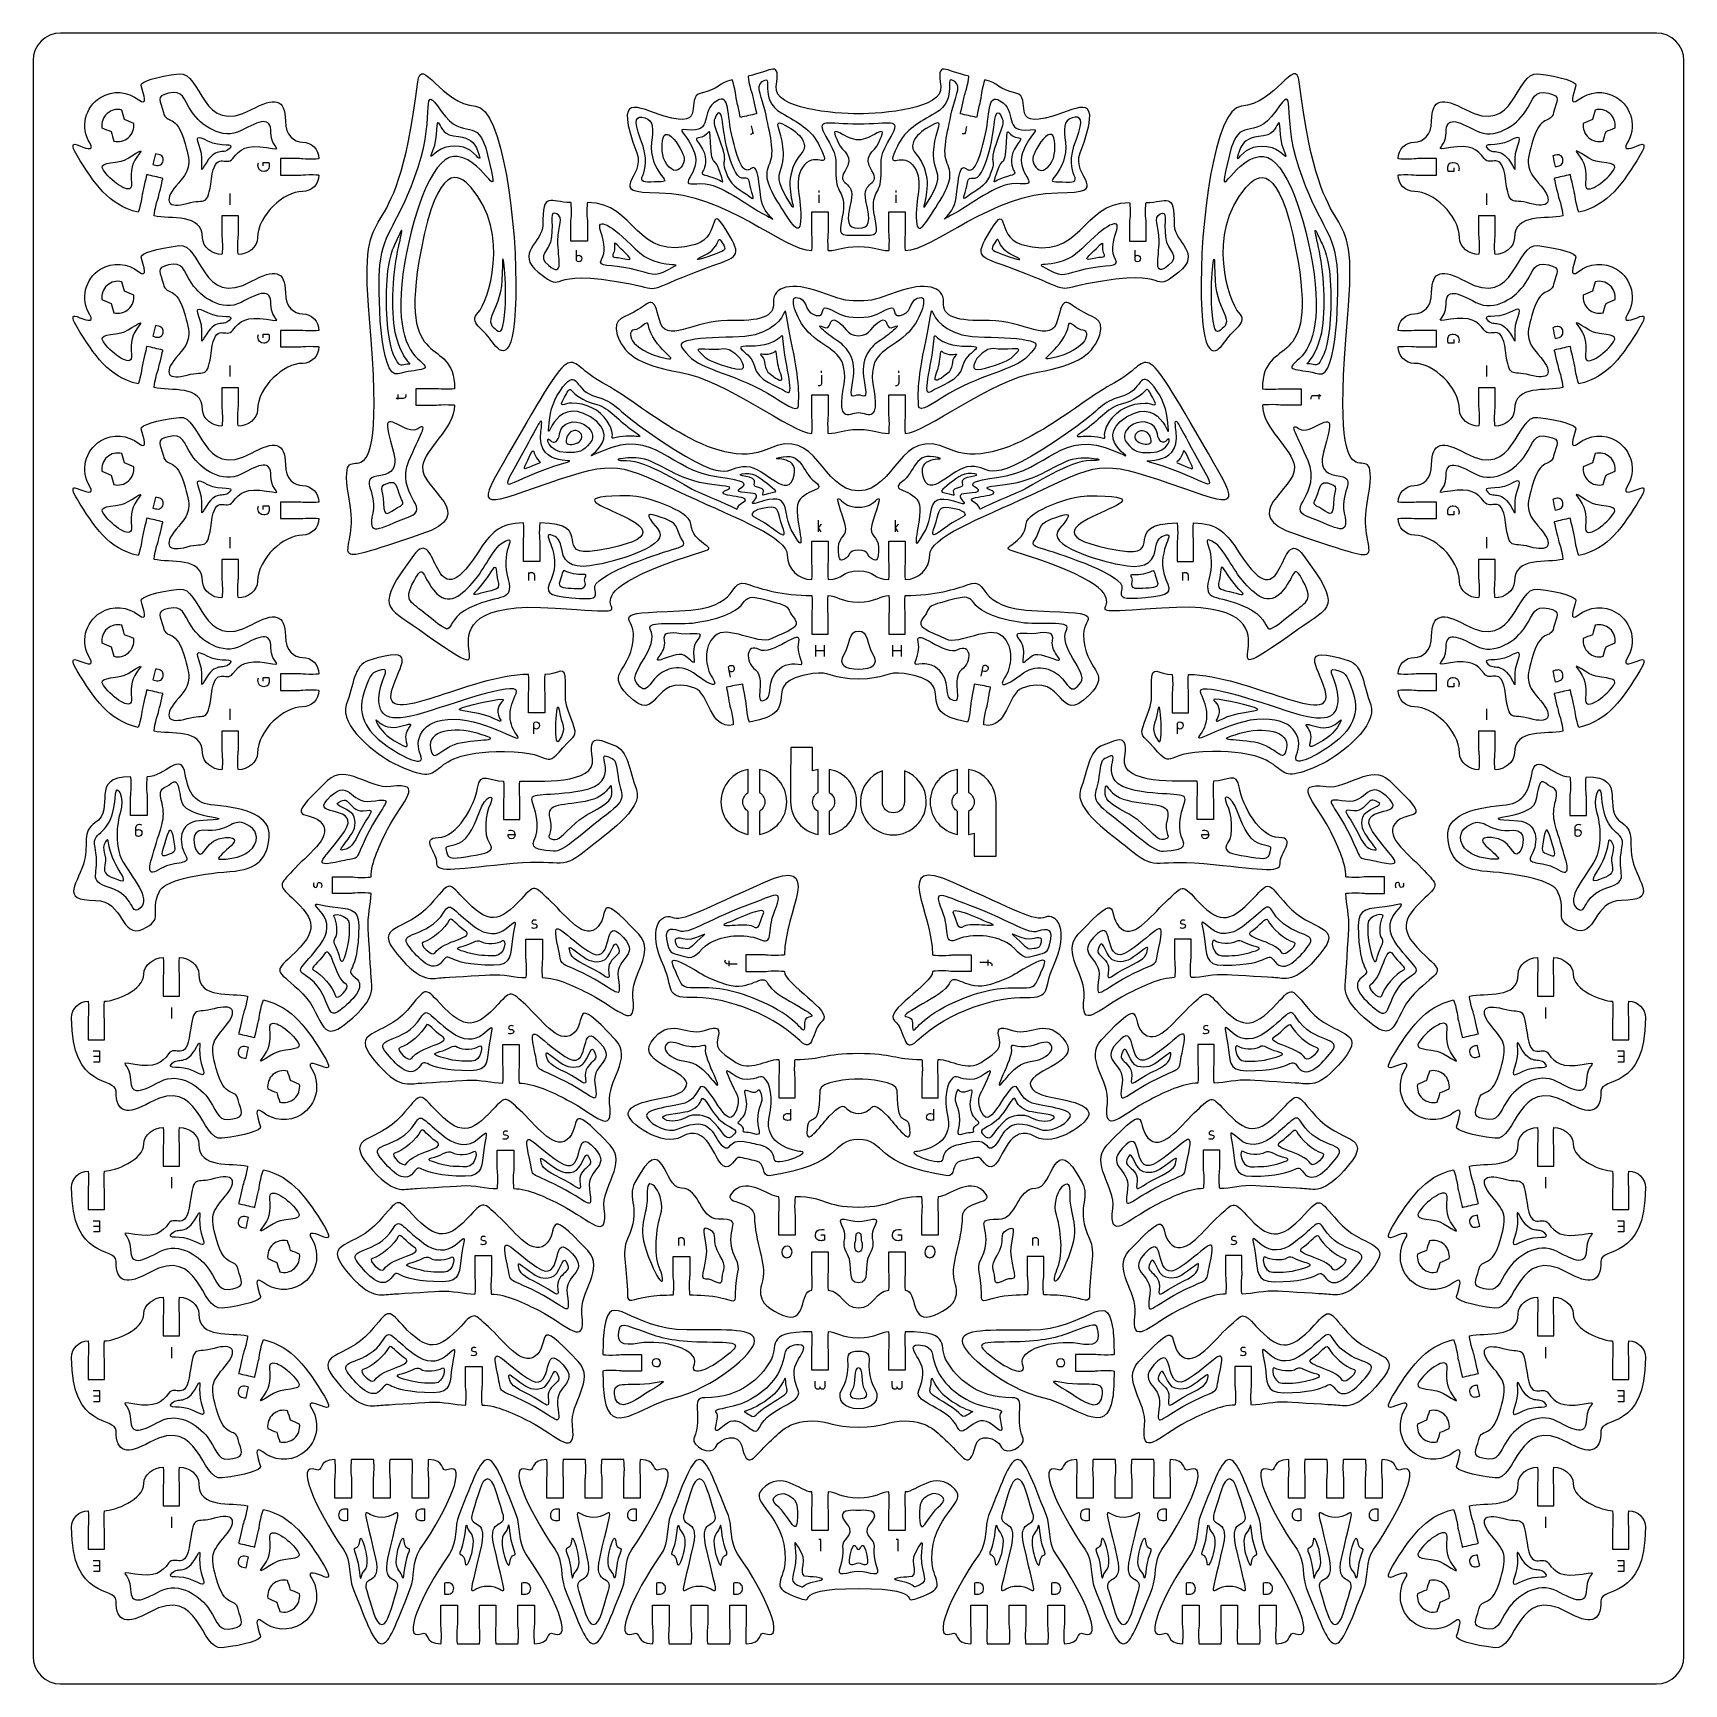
# Model space of a CAD drawing. Extents: x 0 to 300, y 0 to 300.
import ezdxf

# ---------------------------------------------------------------- set-up
doc = ezdxf.new("R2010")
doc.units = 0
doc.header["$MEASUREMENT"] = 0
doc.layers.add('DEFAULT', color=7, linetype='CONTINUOUS')

msp = doc.modelspace()

# ---------------------------------------------------------------- linework, layer by layer
at = {"layer": 'DEFAULT', "color": 250}
for points in [[(35.86, 268.84), (35.86, 270.86)], [(142.89, 271.09), (142.89, 271.41)], [(142.89, 269.17), (142.89, 270.62)], [(156.9, 271.09), (156.9, 271.41)], [(156.9, 269.17), (156.9, 270.62)], [(264.24, 268.84), (264.24, 270.86)], [(35.86, 237.63), (35.86, 239.65)], [(143.35, 238.32), (143.35, 238.64)], [(157.37, 238.32), (157.37, 238.64)], [(264.24, 237.63), (264.24, 239.65)], [(142.77, 209.38), (142.77, 211.51)], [(156.77, 209.38), (156.77, 211.51)], [(35.86, 206.42), (35.86, 208.44)], [(264.24, 206.42), (264.24, 208.44)], [(142.3, 186.78), (142.3, 188.8)], [(142.3, 187.85), (143.8, 187.85)], [(143.8, 188.8), (143.8, 186.78)], [(156.3, 186.78), (156.3, 188.8)], [(156.3, 187.85), (157.8, 187.85)], [(157.8, 188.8), (157.8, 186.78)], [(35.86, 175.22), (35.86, 177.24)], [(264.24, 175.22), (264.24, 177.24)], [(126.53, 130.46), (126.53, 131.47)], [(173.58, 131.61), (173.58, 130.59)], [(25.19, 123), (25.19, 120.98)], [(274.91, 123), (274.91, 120.98)], [(10.98, 115.08), (12.12, 115.08), (12.12, 113.06), (11.03, 113.06)], [(11.07, 114.13), (12.12, 114.13)], [(287.98, 115.08), (289.12, 115.08), (289.12, 113.06), (288.02, 113.06)], [(288.07, 114.13), (289.12, 114.13)], [(25.19, 92.14), (25.19, 90.12)], [(274.91, 92.14), (274.91, 90.12)], [(10.98, 84.22), (12.12, 84.22), (12.12, 82.2), (11.03, 82.2)], [(287.98, 84.22), (289.12, 84.22), (289.12, 82.2), (288.02, 82.2)], [(11.07, 83.27), (12.12, 83.27)], [(288.07, 83.27), (289.12, 83.27)], [(25.19, 61.28), (25.19, 59.26)], [(274.91, 61.28), (274.91, 59.26)], [(10.98, 53.36), (12.12, 53.36), (12.12, 51.34), (11.03, 51.34)], [(11.07, 52.41), (12.12, 52.41)], [(287.98, 53.36), (289.12, 53.36), (289.12, 51.34), (288.02, 51.34)], [(288.07, 52.41), (289.12, 52.41)], [(25.19, 30.42), (25.19, 28.4)], [(274.91, 30.42), (274.91, 28.4)], [(143.23, 24.17), (143.23, 26.3), (142.87, 26.3)], [(157.23, 24.17), (157.23, 26.3), (156.87, 26.3)], [(10.98, 22.5), (12.12, 22.5), (12.12, 20.48), (11.03, 20.48)], [(11.07, 21.55), (12.12, 21.55)], [(287.98, 22.5), (289.12, 22.5), (289.12, 20.48), (288.02, 20.48)], [(288.07, 21.55), (289.12, 21.55)]]:
    msp.add_lwpolyline(points, dxfattribs=at)
at = {"layer": 'DEFAULT', "color": 1}
for points, knots in [([(295.05, 0.05), (198.38, 0.05), (101.72, 0.05), (5.05, 0.05), (2.3, 0.05), (0.05, 2.3), (0.05, 5.05), (0.05, 101.72), (0.05, 198.38), (0.05, 295.05), (0.05, 297.8), (2.3, 300.05), (5.05, 300.05), (101.72, 300.05), (198.38, 300.05), (295.05, 300.05), (297.8, 300.05), (300.05, 297.8), (300.05, 295.05), (300.05, 198.38), (300.05, 101.72), (300.05, 5.05), (300.05, 2.3), (297.8, 0.05), (295.05, 0.05)], [0, 0, 0, 0, 822.047, 822.047, 822.047, 823.047, 823.047, 823.047, 1645.094, 1645.094, 1645.094, 1646.094, 1646.094, 1646.094, 2468.141, 2468.141, 2468.141, 2469.141, 2469.141, 2469.141, 3291.188, 3291.188, 3291.188, 3292.188, 3292.188, 3292.188, 3292.188]), ([(79.64, 271.99), (86.95, 263.6), (82.71, 251.07), (80.92, 249.24), (79.14, 247.41), (81.91, 246.25), (83.26, 244.26), (84.62, 242.27), (87.44, 238.78), (87.77, 251.98), (88.1, 265.18), (85.34, 286.5), (80.47, 286.76), (74.3, 287.09), (70.57, 296.13), (69.96, 291.15), (65.72, 256.72), (58.95, 273.52), (61.18, 248.2), (64.99, 205.12), (54.37, 232.94), (57.69, 214.18), (59.33, 204.89), (50.99, 202.39), (70.55, 208.97), (81.63, 212.7), (70.4, 216.92), (70.84, 221.31), (71.15, 224.46), (76.64, 228.24), (76.64, 232.42), (76.64, 232.48), (75.85, 232.52), (74.89, 232.52), (73.92, 232.52), (73.31, 232.42), (73.14, 232.42), (71.97, 232.42), (70.81, 232.42), (69.64, 232.42), (69.64, 233.42), (69.64, 234.42), (69.64, 235.42), (70.81, 235.42), (71.97, 235.42), (73.14, 235.42), (73.31, 235.42), (73.92, 235.32), (74.89, 235.32), (75.85, 235.32), (76.64, 235.37), (76.64, 235.42), (76.64, 245.82), (66.04, 237.19), (70.56, 260.65), (73.66, 276.76), (77.39, 274.58), (79.64, 271.99)], [1, 1, 1, 1, 2, 2, 2, 3, 3, 3, 4, 4, 4, 5, 5, 5, 6, 6, 6, 7, 7, 7, 8, 8, 8, 9, 9, 9, 10, 10, 10, 11, 11, 11, 12, 12, 12, 13, 13, 13, 22.92, 22.92, 22.92, 31.43, 31.43, 31.43, 41.35, 41.35, 41.35, 42.35, 42.35, 42.35, 43.35, 43.35, 43.35, 44.35, 44.35, 44.35, 45.35, 45.35, 45.35, 45.35]), ([(186.25, 271.03), (174.47, 271.03), (163.62, 260.53), (158.56, 260.53), (158.5, 260.53), (158.46, 261.31), (158.46, 262.28), (158.46, 263.25), (158.56, 263.86), (158.56, 264.03), (158.56, 265.2), (158.56, 266.36), (158.56, 267.53), (157.56, 267.53), (156.56, 267.53), (155.56, 267.53), (155.56, 266.36), (155.56, 265.2), (155.56, 264.03), (155.56, 263.86), (155.66, 263.25), (155.66, 262.28), (155.66, 261.32), (155.61, 260.53), (155.56, 260.53), (153.58, 260.53), (153.09, 261.25), (150.05, 261.25), (147.01, 261.25), (146.53, 260.53), (144.54, 260.53), (144.49, 260.53), (144.45, 261.32), (144.44, 262.28), (144.44, 263.25), (144.54, 263.86), (144.54, 264.03), (144.54, 265.2), (144.54, 266.36), (144.54, 267.53), (143.54, 267.53), (142.54, 267.53), (141.55, 267.53), (141.55, 267.53), (141.54, 264.91), (141.54, 264.03), (141.55, 263.86), (141.64, 263.25), (141.64, 262.28), (141.64, 261.31), (141.6, 260.53), (141.55, 260.53), (136.48, 260.53), (125.64, 271.03), (113.85, 271.03), (103.56, 271.03), (111.51, 273.69), (109.78, 278.25), (105.46, 289.71), (109.88, 286.44), (114.76, 284.95), (122.93, 282.46), (118.23, 288.39), (121.46, 289.11), (124.7, 289.83), (124.68, 291.01), (127.07, 291.55), (127.12, 291.55), (127.34, 290.8), (127.55, 289.86), (127.75, 288.91), (127.79, 288.3), (127.83, 288.13), (128.02, 287.28), (128.59, 284.72), (128.59, 284.72), (129.57, 284.93), (130.54, 285.15), (131.52, 285.37), (131.52, 285.37), (130.95, 287.93), (130.76, 288.78), (130.72, 288.95), (130.49, 289.53), (130.28, 290.47), (130.07, 291.41), (129.94, 292.19), (129.99, 292.2), (134.47, 293.2), (135.85, 295.25), (135.11, 290.33), (134.49, 286.3), (145.73, 285.36), (150.05, 285.36), (154.37, 285.36), (165.6, 286.3), (164.99, 290.33), (164.25, 295.25), (165.63, 293.2), (170.11, 292.2), (170.16, 292.19), (170.03, 291.41), (169.82, 290.47), (169.61, 289.53), (169.38, 288.95), (169.34, 288.78), (169.15, 287.93), (168.58, 285.37), (168.58, 285.37), (169.56, 285.15), (170.53, 284.93), (171.51, 284.72), (171.51, 284.72), (172.08, 287.28), (172.27, 288.13), (172.31, 288.3), (172.35, 288.91), (172.55, 289.86), (172.77, 290.8), (172.98, 291.55), (173.03, 291.55), (175.42, 291.01), (175.4, 289.83), (178.64, 289.11), (181.87, 288.39), (177.17, 282.46), (185.34, 284.95), (190.23, 286.44), (194.63, 289.71), (190.32, 278.25), (188.6, 273.69), (196.54, 271.03), (186.25, 271.03)], [1, 1, 1, 1, 2, 2, 2, 3, 3, 3, 4, 4, 4, 13.92, 13.92, 13.92, 22.42, 22.42, 22.42, 32.34, 32.34, 32.34, 33.34, 33.34, 33.34, 34.34, 34.34, 34.34, 35.34, 35.34, 35.34, 36.34, 36.34, 36.34, 37.34, 37.34, 37.34, 38.34, 38.34, 38.34, 48.26, 48.26, 48.26, 56.75, 56.75, 56.75, 57.75, 57.75, 57.75, 58.75, 58.75, 58.75, 59.75, 59.75, 59.75, 60.75, 60.75, 60.75, 61.75, 61.75, 61.75, 62.75, 62.75, 62.75, 63.75, 63.75, 63.75, 64.75, 64.75, 64.75, 65.75, 65.75, 65.75, 66.75, 66.75, 66.75, 67.75, 67.75, 67.75, 76.251506, 76.251506, 76.251506, 77.251506, 77.251506, 77.251506, 78.251506, 78.251506, 78.251506, 79.251506, 79.251506, 79.251506, 80.251506, 80.251506, 80.251506, 81.251506, 81.251506, 81.251506, 82.251506, 82.251506, 82.251506, 83.251506, 83.251506, 83.251506, 84.251506, 84.251506, 84.251506, 85.251506, 85.251506, 85.251506, 86.251506, 86.251506, 86.251506, 94.743249, 94.743249, 94.743249, 95.743249, 95.743249, 95.743249, 96.743249, 96.743249, 96.743249, 97.743249, 97.743249, 97.743249, 98.743249, 98.743249, 98.743249, 99.743249, 99.743249, 99.743249, 100.743249, 100.743249, 100.743249, 101.743249, 101.743249, 101.743249, 101.743249]), ([(220.46, 271.99), (213.15, 263.6), (217.39, 251.07), (219.18, 249.24), (220.96, 247.41), (218.19, 246.25), (216.84, 244.26), (215.48, 242.27), (212.66, 238.78), (212.33, 251.98), (212, 265.18), (214.76, 286.5), (219.63, 286.76), (225.8, 287.09), (229.53, 296.13), (230.14, 291.15), (234.38, 256.72), (241.15, 273.52), (238.92, 248.2), (235.11, 205.12), (245.73, 232.94), (242.41, 214.18), (240.77, 204.89), (249.11, 202.39), (229.55, 208.97), (218.47, 212.7), (229.7, 216.92), (229.26, 221.31), (228.95, 224.46), (223.46, 228.24), (223.46, 232.42), (223.46, 232.48), (224.25, 232.52), (225.21, 232.52), (226.18, 232.52), (226.79, 232.42), (226.96, 232.42), (228.13, 232.42), (229.29, 232.42), (230.46, 232.42), (230.46, 233.42), (230.46, 234.42), (230.46, 235.42), (229.29, 235.42), (228.13, 235.42), (226.96, 235.42), (226.79, 235.42), (226.18, 235.32), (225.21, 235.32), (224.25, 235.32), (223.46, 235.37), (223.46, 235.42), (223.46, 245.82), (234.06, 237.19), (229.54, 260.65), (226.44, 276.76), (222.71, 274.58), (220.46, 271.99)], [1, 1, 1, 1, 2, 2, 2, 3, 3, 3, 4, 4, 4, 5, 5, 5, 6, 6, 6, 7, 7, 7, 8, 8, 8, 9, 9, 9, 10, 10, 10, 11, 11, 11, 12, 12, 12, 13, 13, 13, 22.92, 22.92, 22.92, 31.43, 31.43, 31.43, 41.35, 41.35, 41.35, 42.35, 42.35, 42.35, 43.35, 43.35, 43.35, 44.35, 44.35, 44.35, 45.35, 45.35, 45.35, 45.35]), ([(34.36, 263.3), (34.36, 264.47), (34.36, 265.64), (34.36, 266.81), (35.36, 266.81), (36.36, 266.81), (37.36, 266.81), (37.36, 265.64), (37.36, 264.47), (37.36, 263.3), (37.36, 263.13), (37.26, 262.52), (37.26, 261.55), (37.26, 260.59), (37.31, 259.8), (37.36, 259.8), (39.02, 259.8), (40.86, 261.15), (40.86, 262.81), (40.86, 267.06), (45.72, 271.23), (48.99, 271.23), (50.65, 271.23), (52, 272.57), (52, 274.22), (52, 274.28), (51.21, 274.32), (50.25, 274.32), (49.28, 274.32), (48.67, 274.22), (48.5, 274.22), (47.33, 274.22), (46.16, 274.22), (45, 274.22), (45, 275.22), (45, 276.22), (45, 277.22), (46.16, 277.22), (47.33, 277.22), (48.5, 277.22), (48.67, 277.22), (49.28, 277.12), (50.25, 277.12), (51.21, 277.12), (52, 277.17), (52, 277.22), (52, 278.88), (50.65, 280.23), (49, 280.23), (47.53, 280.23), (45.9, 281.45), (45.91, 284.07), (45.91, 288.14), (43.88, 288.42), (39.78, 286.15), (30.65, 281.1), (30.69, 293.11), (26.61, 292.63), (22.53, 292.15), (19.48, 291.18), (19.68, 290.54), (20.24, 288.7), (20.95, 286.69), (19.25, 287.88), (17.32, 289.46), (14.52, 289.72), (12.29, 288.34), (9.48, 286.59), (8.61, 282.89), (10.35, 280.07), (11.43, 278.34), (9.36, 279.22), (8.07, 279.72), (6.78, 280.24), (7.38, 278.88), (8.05, 277.79), (11.21, 272.7), (13.73, 268.76), (19.13, 267.5), (19.18, 267.5), (19.4, 268.25), (19.62, 269.18), (19.84, 270.12), (19.89, 270.74), (19.92, 270.9), (20.12, 271.76), (20.72, 274.32), (20.72, 274.32), (21.7, 274.09), (22.67, 273.86), (23.64, 273.64), (23.64, 273.64), (23.05, 271.07), (22.85, 270.22), (22.8, 270.05), (22.57, 269.49), (22.35, 268.54), (22.13, 267.6), (22, 266.83), (22.05, 266.82), (24.97, 266.13), (30.86, 267.4), (30.86, 262.81), (30.86, 261.15), (32.7, 259.8), (34.36, 259.8), (34.42, 259.8), (34.46, 260.59), (34.46, 261.55), (34.46, 262.52), (34.36, 263.13), (34.36, 263.3)], [2, 2, 2, 2, 11.93, 11.93, 11.93, 20.43, 20.43, 20.43, 30.36, 30.36, 30.36, 31.36, 31.36, 31.36, 32.36, 32.36, 32.36, 33.36, 33.36, 33.36, 34.36, 34.36, 34.36, 35.36, 35.36, 35.36, 36.36, 36.36, 36.36, 37.36, 37.36, 37.36, 47.28, 47.28, 47.28, 55.78, 55.78, 55.78, 65.7, 65.7, 65.7, 66.7, 66.7, 66.7, 67.7, 67.7, 67.7, 68.7, 68.7, 68.7, 69.7, 69.7, 69.7, 70.7, 70.7, 70.7, 71.7, 71.7, 71.7, 72.7, 72.7, 72.7, 73.7, 73.7, 73.7, 74.7, 74.7, 74.7, 75.7, 75.7, 75.7, 76.7, 76.7, 76.7, 77.7, 77.7, 77.7, 78.7, 78.7, 78.7, 79.7, 79.7, 79.7, 80.7, 80.7, 80.7, 81.7, 81.7, 81.7, 90.201959, 90.201959, 90.201959, 91.201959, 91.201959, 91.201959, 92.201959, 92.201959, 92.201959, 93.201959, 93.201959, 93.201959, 94.201959, 94.201959, 94.201959, 95.201959, 95.201959, 95.201959, 96.201959, 96.201959, 96.201959, 97.201959, 97.201959, 97.201959, 97.201959]), ([(265.64, 261.55), (265.64, 260.59), (265.68, 259.8), (265.74, 259.8), (267.4, 259.8), (269.24, 261.15), (269.24, 262.81), (269.24, 267.4), (275.13, 266.13), (278.05, 266.82), (278.1, 266.83), (277.97, 267.6), (277.75, 268.54), (277.53, 269.49), (277.3, 270.05), (277.25, 270.22), (277.05, 271.07), (276.46, 273.64), (276.46, 273.64), (277.43, 273.86), (278.4, 274.09), (279.38, 274.32), (279.38, 274.32), (279.98, 271.76), (280.18, 270.9), (280.21, 270.74), (280.26, 270.12), (280.48, 269.18), (280.7, 268.25), (280.92, 267.5), (280.97, 267.5), (286.37, 268.76), (288.89, 272.7), (292.05, 277.79), (292.72, 278.88), (293.32, 280.24), (292.03, 279.72), (290.74, 279.22), (288.67, 278.34), (289.75, 280.07), (291.49, 282.89), (290.62, 286.59), (287.81, 288.34), (285.58, 289.72), (282.78, 289.46), (280.85, 287.88), (279.15, 286.69), (279.86, 288.7), (280.42, 290.54), (280.62, 291.18), (277.57, 292.15), (273.49, 292.63), (269.41, 293.11), (269.45, 281.1), (260.32, 286.15), (256.22, 288.42), (254.19, 288.14), (254.19, 284.07), (254.2, 281.45), (252.57, 280.23), (251.1, 280.23), (249.45, 280.23), (248.1, 278.88), (248.1, 277.22), (248.1, 277.17), (248.89, 277.12), (249.85, 277.12), (250.82, 277.12), (251.43, 277.22), (251.6, 277.22), (252.77, 277.22), (253.94, 277.22), (255.1, 277.22), (255.1, 276.22), (255.1, 275.22), (255.1, 274.22), (253.94, 274.22), (252.77, 274.22), (251.6, 274.22), (251.43, 274.22), (250.82, 274.32), (249.85, 274.32), (248.89, 274.32), (248.1, 274.28), (248.1, 274.22), (248.1, 272.57), (249.45, 271.23), (251.11, 271.23), (254.38, 271.23), (259.24, 267.06), (259.24, 262.81), (259.24, 261.15), (261.08, 259.8), (262.74, 259.8), (262.79, 259.8), (262.84, 260.59), (262.84, 261.55), (262.84, 262.52), (262.74, 263.13), (262.74, 263.3), (262.74, 264.47), (262.74, 265.64), (262.74, 266.81), (263.74, 266.81), (264.74, 266.81), (265.74, 266.81), (265.74, 265.64), (265.74, 264.47), (265.74, 263.3), (265.74, 263.13), (265.64, 262.52), (265.64, 261.55)], [1, 1, 1, 1, 2, 2, 2, 3, 3, 3, 4, 4, 4, 5, 5, 5, 6, 6, 6, 7, 7, 7, 15.501959, 15.501959, 15.501959, 16.501959, 16.501959, 16.501959, 17.501959, 17.501959, 17.501959, 18.501959, 18.501959, 18.501959, 19.501959, 19.501959, 19.501959, 20.501959, 20.501959, 20.501959, 21.501959, 21.501959, 21.501959, 22.501959, 22.501959, 22.501959, 23.501959, 23.501959, 23.501959, 24.501959, 24.501959, 24.501959, 25.501959, 25.501959, 25.501959, 26.501959, 26.501959, 26.501959, 27.501959, 27.501959, 27.501959, 28.501959, 28.501959, 28.501959, 29.501959, 29.501959, 29.501959, 30.501959, 30.501959, 30.501959, 31.501959, 31.501959, 31.501959, 41.421959, 41.421959, 41.421959, 49.921959, 49.921959, 49.921959, 59.841959, 59.841959, 59.841959, 60.841959, 60.841959, 60.841959, 61.841959, 61.841959, 61.841959, 62.841959, 62.841959, 62.841959, 63.841959, 63.841959, 63.841959, 64.841959, 64.841959, 64.841959, 65.841959, 65.841959, 65.841959, 66.841959, 66.841959, 66.841959, 76.771959, 76.771959, 76.771959, 85.271959, 85.271959, 85.271959, 95.201959, 95.201959, 95.201959, 96.201959, 96.201959, 96.201959, 96.201959]), ([(14.75, 280.41), (14.57, 280.98), (14.4, 281.56), (14.22, 282.13), (13.67, 282.37), (13.12, 282.6), (12.57, 282.84), (12.44, 283.77), (12.76, 284.74), (13.51, 285.41), (14.26, 286.07), (15.26, 286.29), (16.17, 286.06), (16.34, 285.48), (16.51, 284.91), (16.69, 284.34), (17.24, 284.1), (17.79, 283.87), (18.34, 283.63), (18.46, 282.7), (18.15, 281.73), (17.4, 281.06), (16.65, 280.39), (15.65, 280.19), (14.75, 280.41)], [0, 0, 0, 0, 5.11489, 5.11489, 5.11489, 10.213527, 10.213527, 10.213527, 11.213527, 11.213527, 11.213527, 12.213527, 12.213527, 12.213527, 17.30055, 17.30055, 17.30055, 22.412311, 22.412311, 22.412311, 23.412311, 23.412311, 23.412311, 24.412311, 24.412311, 24.412311, 24.412311]), ([(282.7, 281.06), (281.95, 281.73), (281.64, 282.7), (281.76, 283.63), (282.31, 283.87), (282.86, 284.1), (283.41, 284.34), (283.59, 284.91), (283.76, 285.48), (283.93, 286.06), (284.84, 286.29), (285.84, 286.07), (286.59, 285.41), (287.34, 284.74), (287.66, 283.77), (287.53, 282.84), (286.98, 282.6), (286.43, 282.37), (285.88, 282.13), (285.7, 281.56), (285.53, 280.98), (285.35, 280.41), (284.45, 280.19), (283.45, 280.39), (282.7, 281.06)], [1, 1, 1, 1, 2, 2, 2, 7.111761, 7.111761, 7.111761, 12.198784, 12.198784, 12.198784, 13.198784, 13.198784, 13.198784, 14.198784, 14.198784, 14.198784, 19.297421, 19.297421, 19.297421, 24.412311, 24.412311, 24.412311, 25.412311, 25.412311, 25.412311, 25.412311]), ([(100.8, 269.25), (109.71, 269.25), (109.36, 258.3), (120.46, 261.65), (125.36, 263.12), (122.43, 270.4), (126.67, 263.13), (129.07, 259.01), (127.61, 259.32), (121.52, 257.03), (110.71, 252.95), (114.75, 253.23), (108.59, 254.45), (91.98, 257.73), (97.58, 252.11), (91.85, 256.59), (87.59, 259.91), (92.66, 262.16), (92.66, 265.06), (92.66, 271.53), (93.97, 269.25), (97.79, 269.25), (97.85, 269.25), (97.9, 268.46), (97.9, 267.49), (97.9, 266.53), (97.79, 265.92), (97.79, 265.74), (97.79, 264.58), (97.79, 263.41), (97.79, 262.24), (98.8, 262.24), (99.8, 262.24), (100.8, 262.24), (100.8, 263.41), (100.8, 264.58), (100.8, 265.74), (100.8, 265.92), (100.69, 266.53), (100.69, 267.49), (100.69, 268.46), (100.74, 269.25), (100.8, 269.25)], [1, 1, 1, 1, 2, 2, 2, 3, 3, 3, 4, 4, 4, 5, 5, 5, 6, 6, 6, 7, 7, 7, 8, 8, 8, 9, 9, 9, 10, 10, 10, 19.92, 19.92, 19.92, 28.43, 28.43, 28.43, 38.35, 38.35, 38.35, 39.35, 39.35, 39.35, 40.35, 40.35, 40.35, 40.35]), ([(199.3, 269.25), (190.39, 269.25), (190.74, 258.3), (179.64, 261.65), (174.75, 263.12), (177.67, 270.4), (173.43, 263.13), (171.03, 259.01), (172.49, 259.32), (178.58, 257.03), (189.39, 252.95), (185.35, 253.23), (191.51, 254.45), (208.12, 257.73), (202.52, 252.11), (208.25, 256.59), (212.51, 259.91), (207.44, 262.16), (207.44, 265.06), (207.44, 271.53), (206.13, 269.25), (202.31, 269.25), (202.25, 269.25), (202.2, 268.46), (202.2, 267.49), (202.2, 266.53), (202.31, 265.92), (202.31, 265.74), (202.31, 264.58), (202.31, 263.41), (202.31, 262.24), (201.3, 262.24), (200.3, 262.24), (199.3, 262.24), (199.3, 263.41), (199.3, 264.58), (199.3, 265.74), (199.3, 265.92), (199.41, 266.53), (199.41, 267.49), (199.41, 268.46), (199.36, 269.25), (199.3, 269.25)], [1, 1, 1, 1, 2, 2, 2, 3, 3, 3, 4, 4, 4, 5, 5, 5, 6, 6, 6, 7, 7, 7, 8, 8, 8, 9, 9, 9, 10, 10, 10, 19.92, 19.92, 19.92, 28.43, 28.43, 28.43, 38.35, 38.35, 38.35, 39.35, 39.35, 39.35, 40.35, 40.35, 40.35, 40.35]), ([(34.36, 232.1), (34.36, 233.26), (34.36, 234.43), (34.36, 235.6), (35.36, 235.6), (36.36, 235.6), (37.36, 235.6), (37.36, 234.43), (37.36, 233.26), (37.36, 232.1), (37.36, 231.92), (37.26, 231.32), (37.26, 230.35), (37.26, 229.38), (37.31, 228.6), (37.36, 228.6), (39.02, 228.6), (40.86, 229.94), (40.86, 231.6), (40.86, 235.85), (45.72, 240.02), (48.99, 240.02), (50.65, 240.02), (52, 241.36), (52, 243.02), (52, 243.07), (51.21, 243.12), (50.25, 243.12), (49.28, 243.12), (48.67, 243.02), (48.5, 243.02), (47.33, 243.02), (46.16, 243.02), (45, 243.02), (45, 244.02), (45, 245.02), (45, 246.02), (46.16, 246.02), (47.33, 246.02), (48.5, 246.02), (48.67, 246.02), (49.28, 245.92), (50.25, 245.92), (51.21, 245.92), (52, 245.96), (52, 246.02), (52, 247.68), (50.65, 249.02), (49, 249.02), (47.53, 249.02), (45.9, 250.24), (45.91, 252.87), (45.91, 256.93), (43.88, 257.21), (39.78, 254.94), (30.65, 249.89), (30.69, 261.9), (26.61, 261.42), (22.53, 260.95), (19.48, 259.97), (19.68, 259.33), (20.24, 257.49), (20.95, 255.48), (19.25, 256.68), (17.32, 258.25), (14.52, 258.51), (12.29, 257.13), (9.48, 255.38), (8.61, 251.68), (10.35, 248.86), (11.43, 247.13), (9.36, 248.01), (8.07, 248.52), (6.78, 249.03), (7.38, 247.67), (8.05, 246.59), (11.21, 241.5), (13.73, 237.55), (19.13, 236.29), (19.18, 236.29), (19.4, 237.04), (19.62, 237.97), (19.84, 238.91), (19.89, 239.53), (19.92, 239.7), (20.12, 240.55), (20.72, 243.11), (20.72, 243.11), (21.7, 242.88), (22.67, 242.66), (23.64, 242.43), (23.64, 242.43), (23.05, 239.87), (22.85, 239.02), (22.8, 238.85), (22.57, 238.28), (22.35, 237.33), (22.13, 236.39), (22, 235.62), (22.05, 235.61), (24.97, 234.92), (30.86, 236.19), (30.86, 231.6), (30.86, 229.94), (32.7, 228.6), (34.36, 228.6), (34.42, 228.6), (34.46, 229.38), (34.46, 230.35), (34.46, 231.32), (34.36, 231.92), (34.36, 232.1)], [2, 2, 2, 2, 11.93, 11.93, 11.93, 20.43, 20.43, 20.43, 30.36, 30.36, 30.36, 31.36, 31.36, 31.36, 32.36, 32.36, 32.36, 33.36, 33.36, 33.36, 34.36, 34.36, 34.36, 35.36, 35.36, 35.36, 36.36, 36.36, 36.36, 37.36, 37.36, 37.36, 47.28, 47.28, 47.28, 55.78, 55.78, 55.78, 65.7, 65.7, 65.7, 66.7, 66.7, 66.7, 67.7, 67.7, 67.7, 68.7, 68.7, 68.7, 69.7, 69.7, 69.7, 70.7, 70.7, 70.7, 71.7, 71.7, 71.7, 72.7, 72.7, 72.7, 73.7, 73.7, 73.7, 74.7, 74.7, 74.7, 75.7, 75.7, 75.7, 76.7, 76.7, 76.7, 77.7, 77.7, 77.7, 78.7, 78.7, 78.7, 79.7, 79.7, 79.7, 80.7, 80.7, 80.7, 81.7, 81.7, 81.7, 90.201959, 90.201959, 90.201959, 91.201959, 91.201959, 91.201959, 92.201959, 92.201959, 92.201959, 93.201959, 93.201959, 93.201959, 94.201959, 94.201959, 94.201959, 95.201959, 95.201959, 95.201959, 96.201959, 96.201959, 96.201959, 97.201959, 97.201959, 97.201959, 97.201959]), ([(265.64, 230.35), (265.64, 229.38), (265.68, 228.6), (265.74, 228.6), (267.4, 228.6), (269.24, 229.94), (269.24, 231.6), (269.24, 236.19), (275.13, 234.92), (278.05, 235.61), (278.1, 235.62), (277.97, 236.39), (277.75, 237.33), (277.53, 238.28), (277.3, 238.85), (277.25, 239.02), (277.05, 239.87), (276.46, 242.43), (276.46, 242.43), (277.43, 242.66), (278.4, 242.88), (279.38, 243.11), (279.38, 243.11), (279.98, 240.55), (280.18, 239.7), (280.21, 239.53), (280.26, 238.91), (280.48, 237.97), (280.7, 237.04), (280.92, 236.29), (280.97, 236.29), (286.37, 237.55), (288.89, 241.5), (292.05, 246.59), (292.72, 247.67), (293.32, 249.03), (292.03, 248.52), (290.74, 248.01), (288.67, 247.13), (289.75, 248.86), (291.49, 251.68), (290.62, 255.38), (287.81, 257.13), (285.58, 258.51), (282.78, 258.25), (280.85, 256.68), (279.15, 255.48), (279.86, 257.49), (280.42, 259.33), (280.62, 259.97), (277.57, 260.95), (273.49, 261.42), (269.41, 261.9), (269.45, 249.89), (260.32, 254.94), (256.22, 257.21), (254.19, 256.93), (254.19, 252.87), (254.2, 250.24), (252.57, 249.02), (251.1, 249.02), (249.45, 249.02), (248.1, 247.68), (248.1, 246.02), (248.1, 245.96), (248.89, 245.92), (249.85, 245.92), (250.82, 245.92), (251.43, 246.02), (251.6, 246.02), (252.77, 246.02), (253.94, 246.02), (255.1, 246.02), (255.1, 245.02), (255.1, 244.02), (255.1, 243.02), (253.94, 243.02), (252.77, 243.02), (251.6, 243.02), (251.43, 243.02), (250.82, 243.12), (249.85, 243.12), (248.89, 243.12), (248.1, 243.07), (248.1, 243.02), (248.1, 241.36), (249.45, 240.02), (251.11, 240.02), (254.38, 240.02), (259.24, 235.85), (259.24, 231.6), (259.24, 229.94), (261.08, 228.6), (262.74, 228.6), (262.79, 228.6), (262.84, 229.38), (262.84, 230.35), (262.84, 231.32), (262.74, 231.92), (262.74, 232.1), (262.74, 233.26), (262.74, 234.43), (262.74, 235.6), (263.74, 235.6), (264.74, 235.6), (265.74, 235.6), (265.74, 234.43), (265.74, 233.26), (265.74, 232.1), (265.74, 231.92), (265.64, 231.32), (265.64, 230.35)], [1, 1, 1, 1, 2, 2, 2, 3, 3, 3, 4, 4, 4, 5, 5, 5, 6, 6, 6, 7, 7, 7, 15.501959, 15.501959, 15.501959, 16.501959, 16.501959, 16.501959, 17.501959, 17.501959, 17.501959, 18.501959, 18.501959, 18.501959, 19.501959, 19.501959, 19.501959, 20.501959, 20.501959, 20.501959, 21.501959, 21.501959, 21.501959, 22.501959, 22.501959, 22.501959, 23.501959, 23.501959, 23.501959, 24.501959, 24.501959, 24.501959, 25.501959, 25.501959, 25.501959, 26.501959, 26.501959, 26.501959, 27.501959, 27.501959, 27.501959, 28.501959, 28.501959, 28.501959, 29.501959, 29.501959, 29.501959, 30.501959, 30.501959, 30.501959, 31.501959, 31.501959, 31.501959, 41.421959, 41.421959, 41.421959, 49.921959, 49.921959, 49.921959, 59.841959, 59.841959, 59.841959, 60.841959, 60.841959, 60.841959, 61.841959, 61.841959, 61.841959, 62.841959, 62.841959, 62.841959, 63.841959, 63.841959, 63.841959, 64.841959, 64.841959, 64.841959, 65.841959, 65.841959, 65.841959, 66.841959, 66.841959, 66.841959, 76.771959, 76.771959, 76.771959, 85.271959, 85.271959, 85.271959, 95.201959, 95.201959, 95.201959, 96.201959, 96.201959, 96.201959, 96.201959]), ([(14.75, 249.2), (14.57, 249.78), (14.4, 250.35), (14.22, 250.93), (13.67, 251.16), (13.12, 251.4), (12.57, 251.63), (12.44, 252.56), (12.76, 253.53), (13.51, 254.2), (14.26, 254.87), (15.26, 255.08), (16.17, 254.85), (16.34, 254.28), (16.51, 253.7), (16.69, 253.13), (17.24, 252.9), (17.79, 252.66), (18.34, 252.42), (18.46, 251.49), (18.15, 250.52), (17.4, 249.85), (16.65, 249.19), (15.65, 248.98), (14.75, 249.2)], [0, 0, 0, 0, 5.11489, 5.11489, 5.11489, 10.213527, 10.213527, 10.213527, 11.213527, 11.213527, 11.213527, 12.213527, 12.213527, 12.213527, 17.30055, 17.30055, 17.30055, 22.412311, 22.412311, 22.412311, 23.412311, 23.412311, 23.412311, 24.412311, 24.412311, 24.412311, 24.412311]), ([(282.7, 249.85), (281.95, 250.52), (281.64, 251.49), (281.76, 252.42), (282.31, 252.66), (282.86, 252.9), (283.41, 253.13), (283.59, 253.7), (283.76, 254.28), (283.93, 254.85), (284.84, 255.08), (285.84, 254.87), (286.59, 254.2), (287.34, 253.53), (287.66, 252.56), (287.53, 251.63), (286.98, 251.4), (286.43, 251.16), (285.88, 250.93), (285.7, 250.35), (285.53, 249.78), (285.35, 249.2), (284.45, 248.98), (283.45, 249.19), (282.7, 249.85)], [1, 1, 1, 1, 2, 2, 2, 7.111761, 7.111761, 7.111761, 12.198784, 12.198784, 12.198784, 13.198784, 13.198784, 13.198784, 14.198784, 14.198784, 14.198784, 19.297421, 19.297421, 19.297421, 24.412311, 24.412311, 24.412311, 25.412311, 25.412311, 25.412311, 25.412311]), ([(193.88, 245.21), (192.88, 242.06), (190.25, 239.67), (182.59, 238.43), (174.29, 237.08), (161.96, 227.29), (158.56, 227.29), (158.5, 227.29), (158.46, 228.07), (158.46, 229.04), (158.46, 230.01), (158.56, 230.61), (158.56, 230.79), (158.56, 231.96), (158.56, 233.12), (158.56, 234.29), (157.56, 234.29), (156.56, 234.29), (155.56, 234.29), (155.56, 233.12), (155.56, 231.96), (155.56, 230.79), (155.56, 230.61), (155.66, 230.01), (155.66, 229.04), (155.66, 228.07), (155.61, 227.29), (155.56, 227.29), (153.58, 227.29), (153.09, 228.01), (150.05, 228.01), (147, 228.01), (146.52, 227.29), (144.54, 227.29), (144.48, 227.29), (144.44, 228.07), (144.44, 229.04), (144.44, 230.01), (144.54, 230.61), (144.54, 230.79), (144.54, 231.96), (144.54, 233.12), (144.54, 234.29), (143.54, 234.29), (142.54, 234.29), (141.54, 234.29), (141.54, 233.12), (141.54, 231.96), (141.54, 230.79), (141.54, 230.61), (141.64, 230.01), (141.64, 229.04), (141.64, 228.07), (141.59, 227.29), (141.54, 227.29), (138.13, 227.29), (125.81, 237.08), (117.51, 238.43), (109.85, 239.67), (107.22, 242.06), (106.22, 245.21), (105.23, 248.37), (107.81, 248.37), (110.04, 249.78), (112.28, 251.19), (112.81, 252.45), (113.87, 247.91), (114.93, 243.37), (120.17, 247.87), (126.23, 247.79), (132.29, 247.7), (134.78, 248.37), (134.61, 251.19), (134.44, 254.01), (138.01, 254.83), (143.04, 253.04), (147.11, 251.59), (147.22, 251.38), (150.05, 251.38), (152.87, 251.38), (152.99, 251.59), (157.06, 253.04), (162.09, 254.83), (165.66, 254.01), (165.49, 251.19), (165.32, 248.37), (167.81, 247.7), (173.87, 247.79), (179.93, 247.87), (185.17, 243.37), (186.23, 247.91), (187.29, 252.45), (187.82, 251.19), (190.06, 249.78), (192.29, 248.37), (194.87, 248.37), (193.88, 245.21)], [1, 1, 1, 1, 2, 2, 2, 3, 3, 3, 4, 4, 4, 5, 5, 5, 14.93, 14.93, 14.93, 23.43, 23.43, 23.43, 33.36, 33.36, 33.36, 34.36, 34.36, 34.36, 35.36, 35.36, 35.36, 36.36, 36.36, 36.36, 37.36, 37.36, 37.36, 38.36, 38.36, 38.36, 39.36, 39.36, 39.36, 49.29, 49.29, 49.29, 57.79, 57.79, 57.79, 67.72, 67.72, 67.72, 68.72, 68.72, 68.72, 69.72, 69.72, 69.72, 70.72, 70.72, 70.72, 71.72, 71.72, 71.72, 72.72, 72.72, 72.72, 73.72, 73.72, 73.72, 74.72, 74.72, 74.72, 75.72, 75.72, 75.72, 76.72, 76.72, 76.72, 77.72, 77.72, 77.72, 78.72, 78.72, 78.72, 79.72, 79.72, 79.72, 80.72, 80.72, 80.72, 81.72, 81.72, 81.72, 82.72, 82.72, 82.72, 83.72, 83.72, 83.72, 83.72]), ([(206.64, 218.18), (193.85, 222.64), (193.66, 221.84), (181.37, 216.1), (171.61, 211.55), (163, 208.46), (163, 205.15), (163, 202.71), (161.01, 200.74), (158.55, 200.74), (158.5, 200.74), (158.45, 201.52), (158.45, 202.49), (158.45, 203.45), (158.55, 204.06), (158.55, 204.24), (158.55, 205.4), (158.55, 206.57), (158.55, 207.74), (157.55, 207.74), (156.55, 207.74), (155.55, 207.74), (155.55, 206.57), (155.55, 205.4), (155.55, 204.24), (155.55, 204.06), (155.65, 203.45), (155.65, 202.49), (155.65, 201.52), (155.61, 200.74), (155.55, 200.74), (152.8, 200.74), (153.09, 202.33), (150.05, 202.33), (147.01, 202.33), (147.3, 200.74), (144.55, 200.74), (144.49, 200.74), (144.45, 201.52), (144.45, 202.49), (144.45, 203.45), (144.55, 204.06), (144.55, 204.24), (144.55, 205.4), (144.55, 206.57), (144.55, 207.74), (143.55, 207.74), (142.55, 207.74), (141.55, 207.74), (141.55, 206.57), (141.55, 205.4), (141.55, 204.24), (141.55, 204.06), (141.65, 203.45), (141.65, 202.49), (141.65, 201.52), (141.6, 200.74), (141.55, 200.74), (139.09, 200.74), (137.1, 202.71), (137.1, 205.15), (137.1, 208.46), (128.49, 211.55), (118.73, 216.1), (106.44, 221.84), (106.25, 222.64), (93.46, 218.18), (80.57, 213.68), (80.71, 213.6), (86.47, 223.63), (99.64, 246.58), (96.25, 240.13), (103.55, 236.48), (110.28, 233.1), (123.82, 219.89), (133.67, 224.5), (142.7, 228.72), (143.17, 216.87), (150.05, 216.87), (156.93, 216.87), (157.39, 228.72), (166.42, 224.5), (176.28, 219.89), (189.82, 233.1), (196.55, 236.48), (203.85, 240.13), (200.45, 246.58), (213.63, 223.63), (219.39, 213.6), (219.53, 213.68), (206.64, 218.18)], [1, 1, 1, 1, 2, 2, 2, 3, 3, 3, 4, 4, 4, 5, 5, 5, 6, 6, 6, 15.92, 15.92, 15.92, 24.43, 24.43, 24.43, 34.35, 34.35, 34.35, 35.35, 35.35, 35.35, 36.35, 36.35, 36.35, 37.35, 37.35, 37.35, 38.35, 38.35, 38.35, 39.35, 39.35, 39.35, 40.35, 40.35, 40.35, 50.27, 50.27, 50.27, 58.78, 58.78, 58.78, 68.7, 68.7, 68.7, 69.7, 69.7, 69.7, 70.7, 70.7, 70.7, 71.7, 71.7, 71.7, 72.7, 72.7, 72.7, 73.7, 73.7, 73.7, 74.7, 74.7, 74.7, 75.7, 75.7, 75.7, 76.7, 76.7, 76.7, 77.7, 77.7, 77.7, 78.7, 78.7, 78.7, 79.7, 79.7, 79.7, 80.7, 80.7, 80.7, 81.7, 81.7, 81.7, 81.7]), ([(34.36, 200.89), (34.36, 202.06), (34.36, 203.22), (34.36, 204.39), (35.36, 204.39), (36.36, 204.39), (37.36, 204.39), (37.36, 203.22), (37.36, 202.06), (37.36, 200.89), (37.36, 200.72), (37.26, 200.11), (37.26, 199.14), (37.26, 198.17), (37.31, 197.39), (37.36, 197.39), (39.02, 197.39), (40.86, 198.73), (40.86, 200.39), (40.86, 204.65), (45.72, 208.81), (48.99, 208.81), (50.65, 208.81), (52, 210.15), (52, 211.81), (52, 211.87), (51.21, 211.91), (50.25, 211.91), (49.28, 211.91), (48.67, 211.81), (48.5, 211.81), (47.33, 211.81), (46.16, 211.81), (45, 211.81), (45, 212.81), (45, 213.81), (45, 214.81), (46.16, 214.81), (47.33, 214.81), (48.5, 214.81), (48.67, 214.81), (49.28, 214.71), (50.25, 214.71), (51.21, 214.71), (52, 214.76), (52, 214.81), (52, 216.47), (50.65, 217.81), (49, 217.81), (47.53, 217.81), (45.9, 219.03), (45.91, 221.66), (45.91, 225.72), (43.88, 226), (39.78, 223.73), (30.65, 218.68), (30.69, 230.69), (26.61, 230.21), (22.53, 229.74), (19.48, 228.76), (19.68, 228.13), (20.24, 226.28), (20.95, 224.27), (19.25, 225.47), (17.32, 227.04), (14.52, 227.31), (12.29, 225.92), (9.48, 224.18), (8.61, 220.47), (10.35, 217.66), (11.43, 215.92), (9.36, 216.8), (8.07, 217.31), (6.78, 217.82), (7.38, 216.46), (8.05, 215.38), (11.21, 210.29), (13.73, 206.35), (19.13, 205.09), (19.18, 205.09), (19.4, 205.83), (19.62, 206.77), (19.84, 207.71), (19.89, 208.32), (19.92, 208.49), (20.12, 209.34), (20.72, 211.9), (20.72, 211.9), (21.7, 211.67), (22.67, 211.45), (23.64, 211.22), (23.64, 211.22), (23.05, 208.66), (22.85, 207.81), (22.8, 207.64), (22.57, 207.07), (22.35, 206.13), (22.13, 205.19), (22, 204.42), (22.05, 204.4), (24.97, 203.71), (30.86, 204.99), (30.86, 200.39), (30.86, 198.73), (32.7, 197.39), (34.36, 197.39), (34.42, 197.39), (34.46, 198.17), (34.46, 199.14), (34.46, 200.11), (34.36, 200.72), (34.36, 200.89)], [2, 2, 2, 2, 11.93, 11.93, 11.93, 20.43, 20.43, 20.43, 30.36, 30.36, 30.36, 31.36, 31.36, 31.36, 32.36, 32.36, 32.36, 33.36, 33.36, 33.36, 34.36, 34.36, 34.36, 35.36, 35.36, 35.36, 36.36, 36.36, 36.36, 37.36, 37.36, 37.36, 47.28, 47.28, 47.28, 55.78, 55.78, 55.78, 65.7, 65.7, 65.7, 66.7, 66.7, 66.7, 67.7, 67.7, 67.7, 68.7, 68.7, 68.7, 69.7, 69.7, 69.7, 70.7, 70.7, 70.7, 71.7, 71.7, 71.7, 72.7, 72.7, 72.7, 73.7, 73.7, 73.7, 74.7, 74.7, 74.7, 75.7, 75.7, 75.7, 76.7, 76.7, 76.7, 77.7, 77.7, 77.7, 78.7, 78.7, 78.7, 79.7, 79.7, 79.7, 80.7, 80.7, 80.7, 81.7, 81.7, 81.7, 90.201959, 90.201959, 90.201959, 91.201959, 91.201959, 91.201959, 92.201959, 92.201959, 92.201959, 93.201959, 93.201959, 93.201959, 94.201959, 94.201959, 94.201959, 95.201959, 95.201959, 95.201959, 96.201959, 96.201959, 96.201959, 97.201959, 97.201959, 97.201959, 97.201959]), ([(265.64, 199.14), (265.64, 198.17), (265.68, 197.39), (265.74, 197.39), (267.4, 197.39), (269.24, 198.73), (269.24, 200.39), (269.24, 204.99), (275.13, 203.71), (278.05, 204.4), (278.1, 204.42), (277.97, 205.19), (277.75, 206.13), (277.53, 207.07), (277.3, 207.64), (277.25, 207.81), (277.05, 208.66), (276.46, 211.22), (276.46, 211.22), (277.43, 211.45), (278.4, 211.67), (279.38, 211.9), (279.38, 211.9), (279.98, 209.34), (280.18, 208.49), (280.21, 208.32), (280.26, 207.71), (280.48, 206.77), (280.7, 205.83), (280.92, 205.09), (280.97, 205.09), (286.37, 206.35), (288.89, 210.29), (292.05, 215.38), (292.72, 216.46), (293.32, 217.82), (292.03, 217.31), (290.74, 216.8), (288.67, 215.92), (289.75, 217.66), (291.49, 220.47), (290.62, 224.18), (287.81, 225.92), (285.58, 227.31), (282.78, 227.04), (280.85, 225.47), (279.15, 224.27), (279.86, 226.28), (280.42, 228.13), (280.62, 228.76), (277.57, 229.74), (273.49, 230.21), (269.41, 230.69), (269.45, 218.68), (260.32, 223.73), (256.22, 226), (254.19, 225.72), (254.19, 221.66), (254.2, 219.03), (252.57, 217.81), (251.1, 217.81), (249.45, 217.81), (248.1, 216.47), (248.1, 214.81), (248.1, 214.76), (248.89, 214.71), (249.85, 214.71), (250.82, 214.71), (251.43, 214.81), (251.6, 214.81), (252.77, 214.81), (253.94, 214.81), (255.1, 214.81), (255.1, 213.81), (255.1, 212.81), (255.1, 211.81), (253.94, 211.81), (252.77, 211.81), (251.6, 211.81), (251.43, 211.81), (250.82, 211.91), (249.85, 211.91), (248.89, 211.91), (248.1, 211.87), (248.1, 211.81), (248.1, 210.15), (249.45, 208.81), (251.11, 208.81), (254.38, 208.81), (259.24, 204.65), (259.24, 200.39), (259.24, 198.73), (261.08, 197.39), (262.74, 197.39), (262.79, 197.39), (262.84, 198.17), (262.84, 199.14), (262.84, 200.11), (262.74, 200.72), (262.74, 200.89), (262.74, 202.06), (262.74, 203.22), (262.74, 204.39), (263.74, 204.39), (264.74, 204.39), (265.74, 204.39), (265.74, 203.22), (265.74, 202.06), (265.74, 200.89), (265.74, 200.72), (265.64, 200.11), (265.64, 199.14)], [1, 1, 1, 1, 2, 2, 2, 3, 3, 3, 4, 4, 4, 5, 5, 5, 6, 6, 6, 7, 7, 7, 15.501959, 15.501959, 15.501959, 16.501959, 16.501959, 16.501959, 17.501959, 17.501959, 17.501959, 18.501959, 18.501959, 18.501959, 19.501959, 19.501959, 19.501959, 20.501959, 20.501959, 20.501959, 21.501959, 21.501959, 21.501959, 22.501959, 22.501959, 22.501959, 23.501959, 23.501959, 23.501959, 24.501959, 24.501959, 24.501959, 25.501959, 25.501959, 25.501959, 26.501959, 26.501959, 26.501959, 27.501959, 27.501959, 27.501959, 28.501959, 28.501959, 28.501959, 29.501959, 29.501959, 29.501959, 30.501959, 30.501959, 30.501959, 31.501959, 31.501959, 31.501959, 41.421959, 41.421959, 41.421959, 49.921959, 49.921959, 49.921959, 59.841959, 59.841959, 59.841959, 60.841959, 60.841959, 60.841959, 61.841959, 61.841959, 61.841959, 62.841959, 62.841959, 62.841959, 63.841959, 63.841959, 63.841959, 64.841959, 64.841959, 64.841959, 65.841959, 65.841959, 65.841959, 66.841959, 66.841959, 66.841959, 76.771959, 76.771959, 76.771959, 85.271959, 85.271959, 85.271959, 95.201959, 95.201959, 95.201959, 96.201959, 96.201959, 96.201959, 96.201959]), ([(14.75, 217.99), (14.57, 218.57), (14.4, 219.14), (14.22, 219.72), (13.67, 219.95), (13.12, 220.19), (12.57, 220.43), (12.44, 221.35), (12.76, 222.32), (13.51, 222.99), (14.26, 223.66), (15.26, 223.88), (16.17, 223.64), (16.34, 223.07), (16.51, 222.5), (16.69, 221.92), (17.24, 221.69), (17.79, 221.45), (18.34, 221.22), (18.46, 220.29), (18.15, 219.32), (17.4, 218.65), (16.65, 217.98), (15.65, 217.77), (14.75, 217.99)], [0, 0, 0, 0, 5.11489, 5.11489, 5.11489, 10.213527, 10.213527, 10.213527, 11.213527, 11.213527, 11.213527, 12.213527, 12.213527, 12.213527, 17.30055, 17.30055, 17.30055, 22.412311, 22.412311, 22.412311, 23.412311, 23.412311, 23.412311, 24.412311, 24.412311, 24.412311, 24.412311]), ([(282.7, 218.65), (281.95, 219.32), (281.64, 220.29), (281.76, 221.22), (282.31, 221.45), (282.86, 221.69), (283.41, 221.92), (283.59, 222.5), (283.76, 223.07), (283.93, 223.64), (284.84, 223.88), (285.84, 223.66), (286.59, 222.99), (287.34, 222.32), (287.66, 221.35), (287.53, 220.43), (286.98, 220.19), (286.43, 219.95), (285.88, 219.72), (285.7, 219.14), (285.53, 218.57), (285.35, 217.99), (284.45, 217.77), (283.45, 217.98), (282.7, 218.65)], [1, 1, 1, 1, 2, 2, 2, 7.111761, 7.111761, 7.111761, 12.198784, 12.198784, 12.198784, 13.198784, 13.198784, 13.198784, 14.198784, 14.198784, 14.198784, 19.297421, 19.297421, 19.297421, 24.412311, 24.412311, 24.412311, 25.412311, 25.412311, 25.412311, 25.412311]), ([(92.16, 211.02), (102.56, 211.02), (94.08, 204.6), (102.55, 206.02), (127.04, 210.1), (87.4, 215.95), (108.49, 215.95), (111.1, 215.95), (119.32, 213.34), (119.57, 210.85), (119.93, 207.18), (124.46, 206.65), (122.29, 205.99), (88.82, 195.82), (118.75, 193.93), (94.94, 195.56), (64.72, 197.63), (91.44, 176.55), (70.19, 191.66), (64.24, 195.89), (62.07, 195.5), (69.19, 205.11), (73.87, 211.41), (72.35, 192.16), (80.86, 205.62), (83.1, 209.15), (84.85, 211.02), (89.15, 211.02), (89.21, 211.02), (89.26, 210.24), (89.26, 209.27), (89.26, 208.3), (89.15, 207.69), (89.15, 207.52), (89.15, 206.35), (89.15, 205.19), (89.15, 204.02), (90.16, 204.02), (91.16, 204.02), (92.16, 204.02), (92.16, 205.19), (92.16, 206.35), (92.16, 207.52), (92.16, 207.69), (92.05, 208.3), (92.05, 209.27), (92.05, 210.24), (92.1, 211.02), (92.16, 211.02)], [1, 1, 1, 1, 2, 2, 2, 3, 3, 3, 4, 4, 4, 5, 5, 5, 6, 6, 6, 7, 7, 7, 8, 8, 8, 9, 9, 9, 10, 10, 10, 11, 11, 11, 12, 12, 12, 21.92, 21.92, 21.92, 30.43, 30.43, 30.43, 40.35, 40.35, 40.35, 41.35, 41.35, 41.35, 42.35, 42.35, 42.35, 42.35]), ([(207.94, 211.02), (197.55, 211.02), (206.02, 204.6), (197.55, 206.02), (173.06, 210.1), (212.7, 215.95), (191.61, 215.95), (189, 215.95), (180.78, 213.34), (180.53, 210.85), (180.17, 207.18), (175.64, 206.65), (177.81, 205.99), (211.28, 195.82), (181.35, 193.93), (205.16, 195.56), (235.38, 197.63), (208.66, 176.55), (229.91, 191.66), (235.86, 195.89), (238.03, 195.5), (230.91, 205.11), (226.23, 211.41), (227.75, 192.16), (219.24, 205.62), (217, 209.15), (215.25, 211.02), (210.95, 211.02), (210.89, 211.02), (210.84, 210.24), (210.84, 209.27), (210.84, 208.3), (210.95, 207.69), (210.95, 207.52), (210.95, 206.35), (210.95, 205.19), (210.95, 204.02), (209.95, 204.02), (208.95, 204.02), (207.94, 204.02), (207.94, 205.19), (207.94, 206.35), (207.94, 207.52), (207.94, 207.69), (208.05, 208.3), (208.05, 209.27), (208.05, 210.24), (208, 211.02), (207.94, 211.02)], [1, 1, 1, 1, 2, 2, 2, 3, 3, 3, 4, 4, 4, 5, 5, 5, 6, 6, 6, 7, 7, 7, 8, 8, 8, 9, 9, 9, 10, 10, 10, 11, 11, 11, 12, 12, 12, 21.92, 21.92, 21.92, 30.43, 30.43, 30.43, 40.35, 40.35, 40.35, 41.35, 41.35, 41.35, 42.35, 42.35, 42.35, 42.35]), ([(150.05, 182.62), (154.75, 182.62), (155.24, 184.14), (158.36, 183.66), (169.28, 182), (158.97, 176.75), (169.86, 174.83), (169.92, 174.82), (170.1, 175.58), (170.27, 176.53), (170.43, 177.49), (170.44, 178.1), (170.47, 178.28), (170.62, 179.14), (171.08, 181.72), (171.08, 181.72), (172.06, 181.55), (173.05, 181.38), (174.03, 181.2), (174.03, 181.2), (173.58, 178.62), (173.42, 177.76), (173.4, 177.58), (173.19, 177), (173.02, 176.05), (172.86, 175.1), (172.76, 174.33), (172.82, 174.31), (177.22, 173.53), (177.03, 180), (179.77, 180.99), (187.99, 183.98), (186.05, 173.84), (191.96, 179.75), (196.38, 184.17), (190.94, 183.92), (190.94, 190.83), (190.94, 194.1), (195.71, 194.63), (182.58, 195.04), (170.63, 195.41), (174.23, 201.33), (169.95, 199.81), (167.77, 199.03), (163.9, 197.83), (158.55, 197.83), (158.5, 197.8), (158.45, 197.03), (158.45, 196.08), (158.45, 195.11), (158.55, 194.5), (158.55, 194.33), (158.55, 193.17), (158.55, 192), (158.55, 190.83), (157.55, 190.83), (156.55, 190.83), (155.55, 190.83), (155.55, 192), (155.55, 193.17), (155.55, 194.33), (155.55, 194.5), (155.65, 195.11), (155.65, 196.08), (155.65, 197.05), (155.61, 197.83), (155.55, 197.83), (154.17, 197.83), (153.09, 196.65), (150.05, 196.65), (147.01, 196.65), (145.93, 197.83), (144.55, 197.83), (144.49, 197.83), (144.45, 197.05), (144.45, 196.08), (144.45, 195.11), (144.55, 194.5), (144.55, 194.33), (144.55, 193.17), (144.55, 192), (144.55, 190.83), (143.55, 190.83), (142.55, 190.83), (141.55, 190.83), (141.55, 192), (141.55, 193.17), (141.55, 194.33), (141.55, 194.5), (141.65, 195.11), (141.65, 196.08), (141.65, 197.03), (141.6, 197.8), (141.55, 197.83), (136.2, 197.83), (132.33, 199.03), (130.15, 199.81), (125.87, 201.33), (129.47, 195.41), (117.52, 195.04), (104.39, 194.63), (109.16, 194.1), (109.16, 190.83), (109.16, 183.92), (103.72, 184.17), (108.14, 179.75), (114.05, 173.84), (112.11, 183.98), (120.33, 180.99), (123.07, 180), (122.88, 173.53), (127.28, 174.31), (127.34, 174.33), (127.24, 175.1), (127.08, 176.05), (126.91, 177), (126.7, 177.58), (126.67, 177.76), (126.52, 178.62), (126.07, 181.2), (126.07, 181.2), (127.05, 181.38), (128.04, 181.55), (129.02, 181.72), (129.02, 181.72), (129.48, 179.14), (129.63, 178.28), (129.66, 178.1), (129.67, 177.49), (129.83, 176.53), (130, 175.58), (130.18, 174.82), (130.24, 174.83), (141.13, 176.75), (130.82, 182), (141.74, 183.66), (144.86, 184.14), (145.35, 182.62), (150.05, 182.62)], [1, 1, 1, 1, 2, 2, 2, 3, 3, 3, 4, 4, 4, 5, 5, 5, 6, 6, 6, 14.509805, 14.509805, 14.509805, 15.509805, 15.509805, 15.509805, 16.509805, 16.509805, 16.509805, 17.509805, 17.509805, 17.509805, 18.509805, 18.509805, 18.509805, 19.509805, 19.509805, 19.509805, 20.509805, 20.509805, 20.509805, 21.509805, 21.509805, 21.509805, 22.509805, 22.509805, 22.509805, 23.509805, 23.509805, 23.509805, 24.509805, 24.509805, 24.509805, 25.509805, 25.509805, 25.509805, 35.429805, 35.429805, 35.429805, 43.929805, 43.929805, 43.929805, 53.849805, 53.849805, 53.849805, 54.849805, 54.849805, 54.849805, 55.849805, 55.849805, 55.849805, 56.849805, 56.849805, 56.849805, 57.849805, 57.849805, 57.849805, 58.849805, 58.849805, 58.849805, 59.849805, 59.849805, 59.849805, 69.769805, 69.769805, 69.769805, 78.269805, 78.269805, 78.269805, 88.189805, 88.189805, 88.189805, 89.189805, 89.189805, 89.189805, 90.189805, 90.189805, 90.189805, 91.189805, 91.189805, 91.189805, 92.189805, 92.189805, 92.189805, 93.189805, 93.189805, 93.189805, 94.189805, 94.189805, 94.189805, 95.189805, 95.189805, 95.189805, 96.189805, 96.189805, 96.189805, 97.189805, 97.189805, 97.189805, 98.189805, 98.189805, 98.189805, 99.189805, 99.189805, 99.189805, 107.699611, 107.699611, 107.699611, 108.699611, 108.699611, 108.699611, 109.699611, 109.699611, 109.699611, 110.699611, 110.699611, 110.699611, 111.699611, 111.699611, 111.699611, 112.699611, 112.699611, 112.699611, 112.699611]), ([(34.36, 169.68), (34.36, 170.85), (34.36, 172.02), (34.36, 173.18), (35.36, 173.18), (36.36, 173.18), (37.36, 173.18), (37.36, 172.02), (37.36, 170.85), (37.36, 169.68), (37.36, 169.51), (37.26, 168.9), (37.26, 167.93), (37.26, 166.96), (37.31, 166.18), (37.36, 166.18), (39.02, 166.18), (40.86, 167.53), (40.86, 169.18), (40.86, 173.44), (45.72, 177.6), (48.99, 177.6), (50.65, 177.6), (52, 178.94), (52, 180.6), (52, 180.66), (51.21, 180.7), (50.25, 180.7), (49.28, 180.7), (48.67, 180.6), (48.5, 180.6), (47.33, 180.6), (46.16, 180.6), (45, 180.6), (45, 181.6), (45, 182.6), (45, 183.6), (46.16, 183.6), (47.33, 183.6), (48.5, 183.6), (48.67, 183.6), (49.28, 183.5), (50.25, 183.5), (51.21, 183.5), (52, 183.55), (52, 183.6), (52, 185.26), (50.65, 186.6), (49, 186.6), (47.53, 186.6), (45.9, 187.82), (45.91, 190.45), (45.91, 194.52), (43.88, 194.8), (39.78, 192.53), (30.65, 187.48), (30.69, 199.48), (26.61, 199.01), (22.53, 198.53), (19.48, 197.55), (19.68, 196.92), (20.24, 195.07), (20.95, 193.07), (19.25, 194.26), (17.32, 195.84), (14.52, 196.1), (12.29, 194.71), (9.48, 192.97), (8.61, 189.26), (10.35, 186.45), (11.43, 184.72), (9.36, 185.59), (8.07, 186.1), (6.78, 186.61), (7.38, 185.26), (8.05, 184.17), (11.21, 179.08), (13.73, 175.14), (19.13, 173.88), (19.18, 173.88), (19.4, 174.63), (19.62, 175.56), (19.84, 176.5), (19.89, 177.11), (19.92, 177.28), (20.12, 178.14), (20.72, 180.69), (20.72, 180.69), (21.7, 180.47), (22.67, 180.24), (23.64, 180.01), (23.64, 180.01), (23.05, 177.45), (22.85, 176.6), (22.8, 176.43), (22.57, 175.87), (22.35, 174.92), (22.13, 173.98), (22, 173.21), (22.05, 173.19), (24.97, 172.51), (30.86, 173.78), (30.86, 169.18), (30.86, 167.53), (32.7, 166.18), (34.36, 166.18), (34.42, 166.18), (34.46, 166.96), (34.46, 167.93), (34.46, 168.9), (34.36, 169.51), (34.36, 169.68)], [2, 2, 2, 2, 11.93, 11.93, 11.93, 20.43, 20.43, 20.43, 30.36, 30.36, 30.36, 31.36, 31.36, 31.36, 32.36, 32.36, 32.36, 33.36, 33.36, 33.36, 34.36, 34.36, 34.36, 35.36, 35.36, 35.36, 36.36, 36.36, 36.36, 37.36, 37.36, 37.36, 47.28, 47.28, 47.28, 55.78, 55.78, 55.78, 65.7, 65.7, 65.7, 66.7, 66.7, 66.7, 67.7, 67.7, 67.7, 68.7, 68.7, 68.7, 69.7, 69.7, 69.7, 70.7, 70.7, 70.7, 71.7, 71.7, 71.7, 72.7, 72.7, 72.7, 73.7, 73.7, 73.7, 74.7, 74.7, 74.7, 75.7, 75.7, 75.7, 76.7, 76.7, 76.7, 77.7, 77.7, 77.7, 78.7, 78.7, 78.7, 79.7, 79.7, 79.7, 80.7, 80.7, 80.7, 81.7, 81.7, 81.7, 90.201959, 90.201959, 90.201959, 91.201959, 91.201959, 91.201959, 92.201959, 92.201959, 92.201959, 93.201959, 93.201959, 93.201959, 94.201959, 94.201959, 94.201959, 95.201959, 95.201959, 95.201959, 96.201959, 96.201959, 96.201959, 97.201959, 97.201959, 97.201959, 97.201959]), ([(265.64, 167.93), (265.64, 166.96), (265.68, 166.18), (265.74, 166.18), (267.4, 166.18), (269.24, 167.53), (269.24, 169.18), (269.24, 173.78), (275.13, 172.51), (278.05, 173.19), (278.1, 173.21), (277.97, 173.98), (277.75, 174.92), (277.53, 175.87), (277.3, 176.43), (277.25, 176.6), (277.05, 177.45), (276.46, 180.01), (276.46, 180.01), (277.43, 180.24), (278.4, 180.47), (279.38, 180.69), (279.38, 180.69), (279.98, 178.14), (280.18, 177.28), (280.21, 177.11), (280.26, 176.5), (280.48, 175.56), (280.7, 174.63), (280.92, 173.88), (280.97, 173.88), (286.37, 175.14), (288.89, 179.08), (292.05, 184.17), (292.72, 185.26), (293.32, 186.61), (292.03, 186.1), (290.74, 185.59), (288.67, 184.72), (289.75, 186.45), (291.49, 189.26), (290.62, 192.97), (287.81, 194.71), (285.58, 196.1), (282.78, 195.84), (280.85, 194.26), (279.15, 193.07), (279.86, 195.07), (280.42, 196.92), (280.62, 197.55), (277.57, 198.53), (273.49, 199.01), (269.41, 199.48), (269.45, 187.48), (260.32, 192.53), (256.22, 194.8), (254.19, 194.52), (254.19, 190.45), (254.2, 187.82), (252.57, 186.6), (251.1, 186.6), (249.45, 186.6), (248.1, 185.26), (248.1, 183.6), (248.1, 183.55), (248.89, 183.5), (249.85, 183.5), (250.82, 183.5), (251.43, 183.6), (251.6, 183.6), (252.77, 183.6), (253.94, 183.6), (255.1, 183.6), (255.1, 182.6), (255.1, 181.6), (255.1, 180.6), (253.94, 180.6), (252.77, 180.6), (251.6, 180.6), (251.43, 180.6), (250.82, 180.7), (249.85, 180.7), (248.89, 180.7), (248.1, 180.66), (248.1, 180.6), (248.1, 178.94), (249.45, 177.6), (251.11, 177.6), (254.38, 177.6), (259.24, 173.44), (259.24, 169.18), (259.24, 167.53), (261.08, 166.18), (262.74, 166.18), (262.79, 166.18), (262.84, 166.96), (262.84, 167.93), (262.84, 168.9), (262.74, 169.51), (262.74, 169.68), (262.74, 170.85), (262.74, 172.02), (262.74, 173.18), (263.74, 173.18), (264.74, 173.18), (265.74, 173.18), (265.74, 172.02), (265.74, 170.85), (265.74, 169.68), (265.74, 169.51), (265.64, 168.9), (265.64, 167.93)], [1, 1, 1, 1, 2, 2, 2, 3, 3, 3, 4, 4, 4, 5, 5, 5, 6, 6, 6, 7, 7, 7, 15.501959, 15.501959, 15.501959, 16.501959, 16.501959, 16.501959, 17.501959, 17.501959, 17.501959, 18.501959, 18.501959, 18.501959, 19.501959, 19.501959, 19.501959, 20.501959, 20.501959, 20.501959, 21.501959, 21.501959, 21.501959, 22.501959, 22.501959, 22.501959, 23.501959, 23.501959, 23.501959, 24.501959, 24.501959, 24.501959, 25.501959, 25.501959, 25.501959, 26.501959, 26.501959, 26.501959, 27.501959, 27.501959, 27.501959, 28.501959, 28.501959, 28.501959, 29.501959, 29.501959, 29.501959, 30.501959, 30.501959, 30.501959, 31.501959, 31.501959, 31.501959, 41.421959, 41.421959, 41.421959, 49.921959, 49.921959, 49.921959, 59.841959, 59.841959, 59.841959, 60.841959, 60.841959, 60.841959, 61.841959, 61.841959, 61.841959, 62.841959, 62.841959, 62.841959, 63.841959, 63.841959, 63.841959, 64.841959, 64.841959, 64.841959, 65.841959, 65.841959, 65.841959, 66.841959, 66.841959, 66.841959, 76.771959, 76.771959, 76.771959, 85.271959, 85.271959, 85.271959, 95.201959, 95.201959, 95.201959, 96.201959, 96.201959, 96.201959, 96.201959]), ([(14.75, 186.79), (14.57, 187.36), (14.4, 187.94), (14.22, 188.51), (13.67, 188.75), (13.12, 188.98), (12.57, 189.22), (12.44, 190.15), (12.76, 191.12), (13.51, 191.79), (14.26, 192.45), (15.26, 192.67), (16.17, 192.44), (16.34, 191.86), (16.51, 191.29), (16.69, 190.72), (17.24, 190.48), (17.79, 190.24), (18.34, 190.01), (18.46, 189.08), (18.15, 188.11), (17.4, 187.44), (16.65, 186.77), (15.65, 186.56), (14.75, 186.79)], [0, 0, 0, 0, 5.11489, 5.11489, 5.11489, 10.213527, 10.213527, 10.213527, 11.213527, 11.213527, 11.213527, 12.213527, 12.213527, 12.213527, 17.30055, 17.30055, 17.30055, 22.412311, 22.412311, 22.412311, 23.412311, 23.412311, 23.412311, 24.412311, 24.412311, 24.412311, 24.412311]), ([(282.7, 187.44), (281.95, 188.11), (281.64, 189.08), (281.76, 190.01), (282.31, 190.24), (282.86, 190.48), (283.41, 190.72), (283.59, 191.29), (283.76, 191.86), (283.93, 192.44), (284.84, 192.67), (285.84, 192.45), (286.59, 191.79), (287.34, 191.12), (287.66, 190.15), (287.53, 189.22), (286.98, 188.98), (286.43, 188.75), (285.88, 188.51), (285.7, 187.94), (285.53, 187.36), (285.35, 186.79), (284.45, 186.56), (283.45, 186.77), (282.7, 187.44)], [1, 1, 1, 1, 2, 2, 2, 7.111761, 7.111761, 7.111761, 12.198784, 12.198784, 12.198784, 13.198784, 13.198784, 13.198784, 14.198784, 14.198784, 14.198784, 19.297421, 19.297421, 19.297421, 24.412311, 24.412311, 24.412311, 25.412311, 25.412311, 25.412311, 25.412311]), ([(93.07, 183.49), (95.52, 183.49), (96.8, 185.43), (96.8, 182.24), (96.8, 178.72), (96.61, 178.68), (97.6, 176.11), (99.12, 172.14), (98.69, 172.73), (97.22, 171.11), (92.03, 165.38), (95.93, 169.49), (85.7, 169.49), (69.08, 169.49), (77.05, 161.89), (65.56, 167.37), (62.54, 168.81), (55.6, 174.34), (56.97, 177.95), (58.34, 181.56), (58.3, 185.18), (61.08, 186.05), (70.34, 188.94), (66.59, 185.24), (65.28, 180.63), (63.18, 173.26), (79.44, 183.49), (90.07, 183.49), (90.12, 183.49), (90.17, 182.71), (90.17, 181.74), (90.17, 180.78), (90.07, 180.17), (90.07, 179.99), (90.07, 179.12), (90.07, 176.49), (90.07, 176.49), (91.07, 176.49), (92.07, 176.49), (93.07, 176.49), (93.07, 176.49), (93.07, 179.12), (93.07, 179.99), (93.07, 180.17), (92.97, 180.78), (92.97, 181.74), (92.97, 182.71), (93.01, 183.49), (93.07, 183.49)], [1, 1, 1, 1, 2, 2, 2, 3, 3, 3, 4, 4, 4, 5, 5, 5, 6, 6, 6, 7, 7, 7, 8, 8, 8, 9, 9, 9, 10, 10, 10, 11, 11, 11, 12, 12, 12, 13, 13, 13, 21.504, 21.504, 21.504, 22.504, 22.504, 22.504, 23.504, 23.504, 23.504, 24.504, 24.504, 24.504, 24.504]), ([(207.04, 183.49), (204.58, 183.49), (203.3, 185.43), (203.3, 182.24), (203.3, 178.72), (203.49, 178.68), (202.5, 176.11), (200.98, 172.14), (201.41, 172.73), (202.88, 171.11), (208.07, 165.38), (204.17, 169.49), (214.4, 169.49), (231.02, 169.49), (223.06, 161.89), (234.54, 167.37), (237.56, 168.81), (244.5, 174.34), (243.13, 177.95), (241.76, 181.56), (241.8, 185.18), (239.02, 186.05), (229.76, 188.94), (233.51, 185.24), (234.82, 180.63), (236.92, 173.26), (220.66, 183.49), (210.04, 183.49), (209.98, 183.49), (209.94, 182.71), (209.94, 181.74), (209.94, 180.78), (210.04, 180.17), (210.04, 179.99), (210.04, 179.12), (210.04, 176.49), (210.04, 176.49), (209.04, 176.49), (208.04, 176.49), (207.04, 176.49), (207.04, 176.49), (207.04, 179.12), (207.04, 179.99), (207.04, 180.17), (207.14, 180.78), (207.14, 181.74), (207.14, 182.71), (207.09, 183.49), (207.04, 183.49)], [1, 1, 1, 1, 2, 2, 2, 3, 3, 3, 4, 4, 4, 5, 5, 5, 6, 6, 6, 7, 7, 7, 8, 8, 8, 9, 9, 9, 10, 10, 10, 11, 11, 11, 12, 12, 12, 13, 13, 13, 21.504, 21.504, 21.504, 22.504, 22.504, 22.504, 23.504, 23.504, 23.504, 24.504, 24.504, 24.504, 24.504]), ([(85.53, 164.11), (83.07, 164.11), (81.3, 166), (80.8, 162.85), (80.3, 159.7), (77.07, 153.85), (73.7, 153.85), (70.34, 153.85), (73.58, 150.98), (73.45, 149.12), (73.33, 147.25), (77.56, 148.24), (87.27, 149.12), (96.99, 149.99), (95.86, 147.58), (101.1, 151.98), (103.66, 154.13), (111.06, 158.95), (109.69, 162.56), (108.32, 166.17), (108.32, 169.66), (105.58, 170.66), (102.84, 171.65), (100.97, 172.9), (101.72, 168.17), (102.47, 163.43), (91.47, 164.11), (88.53, 164.11), (88.48, 164.11), (88.43, 163.32), (88.43, 162.36), (88.43, 161.39), (88.53, 160.78), (88.53, 160.61), (88.53, 159.73), (88.53, 157.11), (88.53, 157.11), (87.53, 157.11), (86.53, 157.11), (85.53, 157.11), (85.53, 158.27), (85.53, 159.44), (85.53, 160.61), (85.53, 160.78), (85.63, 161.39), (85.63, 162.36), (85.63, 163.32), (85.59, 164.11), (85.53, 164.11)], [1, 1, 1, 1, 2, 2, 2, 3, 3, 3, 4, 4, 4, 5, 5, 5, 6, 6, 6, 7, 7, 7, 8, 8, 8, 9, 9, 9, 10, 10, 10, 11, 11, 11, 12, 12, 12, 13, 13, 13, 21.504, 21.504, 21.504, 31.425, 31.425, 31.425, 32.425, 32.425, 32.425, 33.425, 33.425, 33.425, 33.425]), ([(214.57, 164.11), (217.03, 164.11), (218.8, 166), (219.3, 162.85), (219.8, 159.7), (223.04, 153.85), (226.4, 153.85), (229.76, 153.85), (226.52, 150.98), (226.65, 149.12), (226.77, 147.25), (222.54, 148.24), (212.83, 149.12), (203.12, 149.99), (204.24, 147.58), (199.01, 151.98), (196.45, 154.13), (189.05, 158.95), (190.42, 162.56), (191.78, 166.17), (191.78, 169.66), (194.52, 170.66), (197.26, 171.65), (199.13, 172.9), (198.38, 168.17), (197.64, 163.43), (208.63, 164.11), (211.57, 164.11), (211.63, 164.11), (211.67, 163.32), (211.67, 162.36), (211.67, 161.39), (211.57, 160.78), (211.57, 160.61), (211.57, 159.73), (211.57, 157.11), (211.57, 157.11), (212.57, 157.11), (213.57, 157.11), (214.57, 157.11), (214.57, 157.11), (214.57, 159.73), (214.57, 160.61), (214.57, 160.78), (214.47, 161.39), (214.47, 162.36), (214.47, 163.32), (214.51, 164.11), (214.57, 164.11)], [1, 1, 1, 1, 2, 2, 2, 3, 3, 3, 4, 4, 4, 5, 5, 5, 6, 6, 6, 7, 7, 7, 8, 8, 8, 9, 9, 9, 10, 10, 10, 11, 11, 11, 12, 12, 12, 13, 13, 13, 21.504, 21.504, 21.504, 22.504, 22.504, 22.504, 23.504, 23.504, 23.504, 24.504, 24.504, 24.504, 24.504]), ([(42.95, 154.03), (42.66, 150.21), (41.09, 148.05), (35.83, 147.68), (29.82, 147.25), (23.71, 146.02), (22.96, 143.95), (21.17, 140.2), (23.99, 139.04), (20.01, 137.22), (16.04, 135.4), (16.49, 142.44), (11.42, 142.44), (4.54, 142.44), (8.41, 145.5), (9.43, 149.79), (10.11, 152.66), (8.92, 154.95), (11.3, 156.51), (15.3, 159.15), (9.99, 164.88), (17.78, 164.88), (17.84, 164.88), (17.89, 164.09), (17.89, 163.13), (17.89, 162.16), (17.78, 161.55), (17.78, 161.38), (17.78, 160.21), (17.78, 159.05), (17.78, 157.88), (18.79, 157.88), (19.79, 157.88), (20.79, 157.88), (20.79, 159.05), (20.79, 160.21), (20.79, 161.38), (20.79, 161.55), (20.68, 162.16), (20.68, 163.13), (20.68, 164.09), (20.73, 164.88), (20.79, 164.88), (24, 164.88), (26.94, 169.74), (27.72, 165.34), (28.35, 161.79), (29.39, 160.05), (33.02, 159.73), (38.83, 159.24), (43.22, 157.75), (42.95, 154.03)], [1, 1, 1, 1, 2, 2, 2, 3, 3, 3, 4, 4, 4, 5, 5, 5, 6, 6, 6, 7, 7, 7, 8, 8, 8, 9, 9, 9, 10, 10, 10, 19.92, 19.92, 19.92, 28.43, 28.43, 28.43, 38.35, 38.35, 38.35, 39.35, 39.35, 39.35, 40.35, 40.35, 40.35, 41.35, 41.35, 41.35, 42.35, 42.35, 42.35, 43.35, 43.35, 43.35, 43.35]), ([(141.72, 160.33), (141.72, 159.59), (142.11, 158.95), (142.71, 158.61), (142.71, 157.22), (142.71, 155.82), (142.71, 154.43), (139.88, 154.91), (137.72, 157.37), (137.72, 160.33), (137.72, 163.62), (137.72, 166.9), (137.73, 170.19), (139.06, 170.19), (140.39, 170.19), (141.72, 170.19), (141.72, 168.79), (141.72, 167.38), (141.72, 165.98), (142.04, 166.09), (142.37, 166.18), (142.71, 166.24), (142.71, 164.84), (142.71, 163.45), (142.71, 162.06), (142.11, 161.71), (141.72, 161.07), (141.72, 160.33)], [1, 1, 1, 1, 2, 2, 2, 13.85, 13.85, 13.85, 14.85, 14.85, 14.85, 42.800002, 42.800002, 42.800002, 54.110002, 54.110002, 54.110002, 66.050002, 66.050002, 66.050002, 67.050002, 67.050002, 67.050002, 78.890002, 78.890002, 78.890002, 79.890002, 79.890002, 79.890002, 79.890002]), ([(257.15, 154.03), (257.44, 150.21), (259.01, 148.05), (264.27, 147.68), (270.28, 147.25), (276.39, 146.02), (277.14, 143.95), (278.93, 140.2), (276.11, 139.04), (280.09, 137.22), (284.06, 135.4), (283.61, 142.44), (288.68, 142.44), (295.56, 142.44), (291.69, 145.5), (290.67, 149.79), (289.99, 152.66), (291.18, 154.95), (288.8, 156.51), (284.8, 159.15), (290.11, 164.88), (282.32, 164.88), (282.26, 164.88), (282.21, 164.09), (282.21, 163.13), (282.21, 162.16), (282.32, 161.55), (282.32, 161.38), (282.32, 160.21), (282.32, 159.05), (282.32, 157.88), (281.31, 157.88), (280.31, 157.88), (279.31, 157.88), (279.31, 159.05), (279.31, 160.21), (279.31, 161.38), (279.31, 161.55), (279.42, 162.16), (279.42, 163.13), (279.42, 164.09), (279.37, 164.88), (279.31, 164.88), (276.1, 164.88), (273.16, 169.74), (272.38, 165.34), (271.75, 161.79), (270.71, 160.05), (267.08, 159.73), (261.27, 159.24), (256.88, 157.75), (257.15, 154.03)], [1, 1, 1, 1, 2, 2, 2, 3, 3, 3, 4, 4, 4, 5, 5, 5, 6, 6, 6, 7, 7, 7, 8, 8, 8, 9, 9, 9, 10, 10, 10, 19.92, 19.92, 19.92, 28.43, 28.43, 28.43, 38.35, 38.35, 38.35, 39.35, 39.35, 39.35, 40.35, 40.35, 40.35, 41.35, 41.35, 41.35, 42.35, 42.35, 42.35, 43.35, 43.35, 43.35, 43.35]), ([(64.49, 155.37), (63.12, 152.75), (61.47, 149.29), (61.47, 146.71), (61.46, 146.65), (60.68, 146.6), (59.72, 146.61), (58.76, 146.61), (58.15, 146.71), (57.97, 146.71), (57.1, 146.71), (54.47, 146.71), (54.47, 146.71), (54.47, 145.71), (54.47, 144.71), (54.47, 143.71), (54.47, 143.71), (57.09, 143.71), (57.97, 143.71), (58.15, 143.71), (58.75, 143.81), (59.72, 143.81), (60.69, 143.81), (61.47, 143.76), (61.47, 143.71), (61.47, 141.65), (60.79, 139.72), (60.96, 137.16), (61.08, 135.49), (61.47, 128.76), (61.47, 128.71), (61.51, 126.71), (62.79, 124.88), (57.22, 120.29), (51.66, 115.7), (53.21, 121.95), (48.25, 126.31), (44.2, 129.87), (43.83, 129.37), (46.97, 132.28), (51.99, 136.95), (51.45, 138.89), (47.13, 142.88), (44.44, 145.36), (44.88, 145.21), (47.26, 147.87), (49.62, 150.51), (54.53, 153.82), (52.61, 156.37), (50.41, 159.29), (44.69, 155.84), (53.59, 164.2), (56.98, 167.39), (61.03, 162.63), (65.09, 163.13), (71.3, 163.89), (67.27, 160.71), (64.49, 155.37)], [1, 1, 1, 1, 2, 2, 2, 3, 3, 3, 4, 4, 4, 5, 5, 5, 13.503001, 13.503001, 13.503001, 14.503001, 14.503001, 14.503001, 15.503001, 15.503001, 15.503001, 16.503001, 16.503001, 16.503001, 17.503001, 17.503001, 17.503001, 18.503001, 18.503001, 18.503001, 19.503001, 19.503001, 19.503001, 20.503001, 20.503001, 20.503001, 21.503001, 21.503001, 21.503001, 22.503001, 22.503001, 22.503001, 23.503001, 23.503001, 23.503001, 24.503001, 24.503001, 24.503001, 25.503001, 25.503001, 25.503001, 26.503001, 26.503001, 26.503001, 27.503001, 27.503001, 27.503001, 27.503001]), ([(129.04, 160.33), (129.04, 159.6), (129.44, 158.95), (130.03, 158.61), (130.03, 157.22), (130.03, 155.82), (130.03, 154.43), (127.2, 154.91), (125.05, 157.36), (125.05, 160.33), (125.05, 163.3), (127.21, 165.76), (130.03, 166.24), (130.03, 164.84), (130.03, 163.45), (130.03, 162.06), (129.44, 161.71), (129.04, 161.07), (129.04, 160.33)], [0, 0, 0, 0, 1, 1, 1, 12.85, 12.85, 12.85, 13.85, 13.85, 13.85, 14.85, 14.85, 14.85, 26.7, 26.7, 26.7, 27.7, 27.7, 27.7, 27.7]), ([(137.02, 160.33), (137.02, 157.37), (134.87, 154.91), (132.04, 154.43), (132.04, 155.82), (132.04, 157.22), (132.04, 158.61), (132.63, 158.95), (133.03, 159.6), (133.03, 160.33), (133.03, 161.07), (132.63, 161.72), (132.04, 162.06), (132.04, 163.45), (132.04, 164.84), (132.04, 166.24), (134.87, 165.76), (137.02, 163.3), (137.02, 160.33)], [0, 0, 0, 0, 1, 1, 1, 12.85, 12.85, 12.85, 13.85, 13.85, 13.85, 14.85, 14.85, 14.85, 26.69, 26.69, 26.69, 27.69, 27.69, 27.69, 27.69]), ([(149.7, 160.33), (149.7, 157.37), (147.54, 154.9), (144.71, 154.43), (144.71, 155.82), (144.71, 157.22), (144.71, 158.61), (145.31, 158.95), (145.71, 159.59), (145.71, 160.33), (145.71, 161.07), (145.31, 161.72), (144.71, 162.06), (144.71, 163.45), (144.71, 164.84), (144.71, 166.24), (147.54, 165.76), (149.7, 163.3), (149.7, 160.33)], [0, 0, 0, 0, 1, 1, 1, 12.85, 12.85, 12.85, 13.85, 13.85, 13.85, 14.85, 14.85, 14.85, 26.69, 26.69, 26.69, 27.69, 27.69, 27.69, 27.69]), ([(162.37, 160.33), (162.37, 157.03), (159.69, 154.35), (156.39, 154.34), (153.08, 154.34), (150.4, 157.02), (150.4, 160.33), (150.4, 162.94), (152.06, 165.16), (154.39, 165.98), (154.39, 164.1), (154.39, 162.22), (154.39, 160.33), (154.39, 159.23), (155.28, 158.34), (156.39, 158.34), (157.49, 158.34), (158.38, 159.23), (158.38, 160.33), (158.38, 162.22), (158.38, 164.1), (158.38, 165.98), (160.71, 165.16), (162.37, 162.94), (162.37, 160.33)], [0, 0, 0, 0, 1, 1, 1, 2, 2, 2, 3, 3, 3, 19.010003, 19.010003, 19.010003, 20.010003, 20.010003, 20.010003, 21.010003, 21.010003, 21.010003, 37.029004, 37.029004, 37.029004, 38.029004, 38.029004, 38.029004, 38.029004]), ([(167.06, 160.33), (167.07, 159.59), (167.46, 158.95), (168.06, 158.61), (168.06, 157.21), (168.06, 155.82), (168.06, 154.43), (165.23, 154.91), (163.07, 157.37), (163.07, 160.33), (163.07, 163.3), (165.23, 165.76), (168.06, 166.24), (168.06, 164.84), (168.06, 163.45), (168.06, 162.06), (167.46, 161.71), (167.07, 161.07), (167.06, 160.33)], [0, 0, 0, 0, 1, 1, 1, 12.84, 12.84, 12.84, 13.84, 13.84, 13.84, 14.84, 14.84, 14.84, 26.68, 26.68, 26.68, 27.68, 27.68, 27.68, 27.68]), ([(175.05, 160.33), (175.05, 157.05), (175.05, 153.76), (175.05, 150.48), (173.72, 150.48), (172.39, 150.47), (171.06, 150.47), (171.06, 151.87), (171.06, 153.28), (171.06, 154.68), (170.74, 154.57), (170.4, 154.48), (170.06, 154.43), (170.06, 155.82), (170.06, 157.21), (170.06, 158.61), (170.66, 158.95), (171.06, 159.59), (171.06, 160.33), (171.06, 161.07), (170.66, 161.71), (170.06, 162.06), (170.06, 163.45), (170.06, 164.84), (170.06, 166.24), (172.89, 165.76), (175.05, 163.3), (175.05, 160.33)], [1, 1, 1, 1, 28.93, 28.93, 28.93, 40.250018, 40.250018, 40.250018, 52.190022, 52.190022, 52.190022, 53.190022, 53.190022, 53.190022, 65.040022, 65.040022, 65.040022, 66.040022, 66.040022, 66.040022, 67.040022, 67.040022, 67.040022, 78.880022, 78.880022, 78.880022, 79.880022, 79.880022, 79.880022, 79.880022]), ([(235.61, 155.37), (236.98, 152.75), (238.63, 149.29), (238.63, 146.71), (238.64, 146.65), (239.42, 146.6), (240.38, 146.61), (241.34, 146.61), (241.95, 146.71), (242.13, 146.71), (243, 146.71), (245.63, 146.71), (245.63, 146.71), (245.63, 145.71), (245.63, 144.71), (245.63, 143.71), (245.63, 143.71), (243.01, 143.71), (242.13, 143.71), (241.96, 143.71), (241.35, 143.81), (240.38, 143.81), (239.42, 143.81), (238.63, 143.76), (238.63, 143.71), (238.63, 141.65), (239.31, 139.72), (239.14, 137.16), (239.03, 135.49), (238.63, 128.76), (238.63, 128.71), (238.59, 126.71), (237.31, 124.88), (242.88, 120.29), (248.44, 115.7), (246.89, 121.95), (251.85, 126.31), (255.91, 129.87), (256.27, 129.37), (253.14, 132.28), (248.11, 136.95), (248.65, 138.89), (252.97, 142.88), (255.66, 145.36), (255.22, 145.21), (252.84, 147.87), (250.48, 150.51), (245.57, 153.82), (247.49, 156.37), (249.69, 159.29), (255.41, 155.84), (246.51, 164.2), (243.12, 167.39), (239.07, 162.63), (235.01, 163.13), (228.8, 163.89), (232.83, 160.71), (235.61, 155.37)], [1, 1, 1, 1, 2, 2, 2, 3, 3, 3, 4, 4, 4, 5, 5, 5, 13.503001, 13.503001, 13.503001, 14.503001, 14.503001, 14.503001, 15.503001, 15.503001, 15.503001, 16.503001, 16.503001, 16.503001, 17.503001, 17.503001, 17.503001, 18.503001, 18.503001, 18.503001, 19.503001, 19.503001, 19.503001, 20.503001, 20.503001, 20.503001, 21.503001, 21.503001, 21.503001, 22.503001, 22.503001, 22.503001, 23.503001, 23.503001, 23.503001, 24.503001, 24.503001, 24.503001, 25.503001, 25.503001, 25.503001, 26.503001, 26.503001, 26.503001, 27.503001, 27.503001, 27.503001, 27.503001]), ([(136.59, 132.53), (136.59, 140.34), (144.14, 150.67), (132.85, 145.69), (121.56, 140.71), (118.1, 138.54), (116.1, 139.37), (114.11, 140.2), (111.5, 137.23), (114.71, 130.36), (116.49, 126.54), (114.75, 124.68), (119.73, 124.8), (124.71, 124.93), (133.5, 122.53), (139.36, 116.95), (142.1, 114.35), (141.37, 118.83), (143.5, 120.57), (145.63, 122.31), (136.59, 127.18), (136.59, 129.53), (136.59, 129.59), (135.81, 129.63), (134.84, 129.63), (133.87, 129.63), (133.26, 129.53), (133.09, 129.53), (132.21, 129.53), (129.59, 129.53), (129.59, 129.53), (129.59, 130.53), (129.59, 131.53), (129.59, 132.53), (129.59, 132.53), (132.21, 132.53), (133.09, 132.53), (133.26, 132.53), (133.87, 132.43), (134.84, 132.43), (135.81, 132.43), (136.59, 132.48), (136.59, 132.53)], [1, 1, 1, 1, 2, 2, 2, 3, 3, 3, 4, 4, 4, 5, 5, 5, 6, 6, 6, 7, 7, 7, 8, 8, 8, 9, 9, 9, 10, 10, 10, 11, 11, 11, 19.504, 19.504, 19.504, 20.504, 20.504, 20.504, 21.504, 21.504, 21.504, 22.504, 22.504, 22.504, 22.504]), ([(163.51, 132.53), (163.51, 140.34), (155.96, 150.67), (167.25, 145.69), (178.54, 140.71), (182.01, 138.54), (184, 139.37), (185.99, 140.2), (188.6, 137.23), (185.4, 130.36), (183.61, 126.54), (185.35, 124.68), (180.37, 124.8), (175.39, 124.93), (166.61, 122.53), (160.74, 116.95), (158, 114.35), (158.73, 118.83), (156.6, 120.57), (154.47, 122.31), (163.51, 127.18), (163.51, 129.53), (163.51, 129.59), (164.3, 129.63), (165.26, 129.63), (166.23, 129.63), (166.84, 129.53), (167.01, 129.53), (167.89, 129.53), (170.51, 129.53), (170.51, 129.53), (170.51, 130.53), (170.51, 131.53), (170.51, 132.53), (170.51, 132.53), (167.89, 132.53), (167.01, 132.53), (166.84, 132.53), (166.23, 132.43), (165.26, 132.43), (164.3, 132.43), (163.51, 132.48), (163.51, 132.53)], [1, 1, 1, 1, 2, 2, 2, 3, 3, 3, 4, 4, 4, 5, 5, 5, 6, 6, 6, 7, 7, 7, 8, 8, 8, 9, 9, 9, 10, 10, 10, 11, 11, 11, 19.504, 19.504, 19.504, 20.504, 20.504, 20.504, 21.504, 21.504, 21.504, 22.504, 22.504, 22.504, 22.504]), ([(101.29, 125.38), (98.67, 126.75), (95.21, 128.4), (92.63, 128.4), (92.57, 128.41), (92.52, 129.19), (92.53, 130.15), (92.53, 131.11), (92.63, 131.72), (92.63, 131.9), (92.63, 132.77), (92.63, 135.4), (92.63, 135.4), (91.63, 135.4), (90.63, 135.4), (89.63, 135.4), (89.63, 135.4), (89.63, 132.78), (89.63, 131.9), (89.63, 131.73), (89.73, 131.12), (89.73, 130.15), (89.73, 129.18), (89.68, 128.4), (89.63, 128.4), (87.57, 128.4), (85.64, 129.08), (83.08, 128.91), (81.41, 128.8), (74.68, 128.4), (74.63, 128.4), (72.63, 128.36), (70.8, 127.08), (66.21, 132.65), (61.62, 138.21), (67.87, 136.66), (72.23, 141.62), (75.79, 145.68), (75.29, 146.04), (78.2, 142.91), (82.87, 137.88), (84.81, 138.42), (88.8, 142.74), (91.27, 145.43), (91.13, 144.99), (93.79, 142.61), (96.42, 140.25), (99.74, 135.34), (102.29, 137.26), (105.21, 139.46), (101.76, 145.18), (110.12, 136.28), (113.31, 132.89), (108.55, 128.84), (109.05, 124.78), (109.81, 118.57), (106.62, 122.6), (101.29, 125.38)], [1, 1, 1, 1, 2, 2, 2, 3, 3, 3, 4, 4, 4, 5, 5, 5, 13.504001, 13.504001, 13.504001, 14.504001, 14.504001, 14.504001, 15.504001, 15.504001, 15.504001, 16.504001, 16.504001, 16.504001, 17.504001, 17.504001, 17.504001, 18.504001, 18.504001, 18.504001, 19.504001, 19.504001, 19.504001, 20.504001, 20.504001, 20.504001, 21.504001, 21.504001, 21.504001, 22.504001, 22.504001, 22.504001, 23.504001, 23.504001, 23.504001, 24.504001, 24.504001, 24.504001, 25.504001, 25.504001, 25.504001, 26.504001, 26.504001, 26.504001, 27.504001, 27.504001, 27.504001, 27.504001]), ([(198.81, 125.38), (201.44, 126.75), (204.89, 128.4), (207.48, 128.4), (207.53, 128.41), (207.58, 129.19), (207.58, 130.15), (207.57, 131.11), (207.47, 131.72), (207.47, 131.9), (207.47, 132.77), (207.47, 135.4), (207.47, 135.4), (208.47, 135.4), (209.47, 135.4), (210.47, 135.4), (210.47, 135.4), (210.47, 132.78), (210.47, 131.9), (210.47, 131.73), (210.37, 131.12), (210.37, 130.15), (210.38, 129.18), (210.42, 128.4), (210.48, 128.4), (212.53, 128.4), (214.46, 129.08), (217.02, 128.91), (218.69, 128.8), (225.42, 128.4), (225.47, 128.4), (227.48, 128.36), (229.3, 127.08), (233.89, 132.65), (238.48, 138.21), (232.23, 136.66), (227.87, 141.62), (224.32, 145.68), (224.81, 146.04), (221.9, 142.91), (217.23, 137.88), (215.29, 138.42), (211.3, 142.74), (208.83, 145.43), (208.97, 144.99), (206.31, 142.61), (203.68, 140.25), (200.36, 135.34), (197.81, 137.26), (194.9, 139.46), (198.34, 145.18), (189.98, 136.28), (186.8, 132.89), (191.55, 128.84), (191.05, 124.78), (190.29, 118.57), (193.48, 122.6), (198.81, 125.38)], [1, 1, 1, 1, 2, 2, 2, 3, 3, 3, 4, 4, 4, 5, 5, 5, 13.503001, 13.503001, 13.503001, 14.503001, 14.503001, 14.503001, 15.503001, 15.503001, 15.503001, 16.503001, 16.503001, 16.503001, 17.503001, 17.503001, 17.503001, 18.503001, 18.503001, 18.503001, 19.503001, 19.503001, 19.503001, 20.503001, 20.503001, 20.503001, 21.503001, 21.503001, 21.503001, 22.503001, 22.503001, 22.503001, 23.503001, 23.503001, 23.503001, 24.503001, 24.503001, 24.503001, 25.503001, 25.503001, 25.503001, 26.503001, 26.503001, 26.503001, 27.503001, 27.503001, 27.503001, 27.503001]), ([(26.69, 128.54), (26.69, 127.37), (26.69, 126.2), (26.69, 125.03), (25.69, 125.03), (24.69, 125.03), (23.69, 125.03), (23.69, 126.2), (23.69, 127.37), (23.69, 128.54), (23.69, 128.71), (23.79, 129.32), (23.79, 130.29), (23.79, 131.25), (23.74, 132.04), (23.69, 132.04), (22.03, 132.04), (20.19, 130.69), (20.19, 129.03), (20.19, 126.14), (14.85, 124.11), (13.05, 124.11), (12.99, 124.11), (12.95, 123.33), (12.95, 122.36), (12.95, 121.4), (13.05, 120.79), (13.05, 120.61), (13.05, 119.45), (13.05, 118.28), (13.05, 117.11), (12.05, 117.11), (11.05, 117.11), (10.05, 117.11), (10.05, 118.28), (10.05, 119.45), (10.05, 120.61), (10.05, 120.79), (10.15, 121.4), (10.15, 122.36), (10.15, 123.33), (10.11, 124.11), (10.05, 124.11), (8.39, 124.11), (7.05, 122.77), (7.05, 121.11), (7.05, 107.76), (15.14, 110.39), (15.14, 107.76), (15.14, 103.7), (17.17, 103.42), (21.27, 105.69), (30.4, 110.74), (30.36, 98.73), (34.44, 99.21), (38.52, 99.69), (41.57, 100.66), (41.37, 101.3), (40.81, 103.14), (40.1, 105.15), (41.8, 103.95), (43.73, 102.38), (46.53, 102.12), (48.76, 103.5), (51.57, 105.25), (52.44, 108.95), (50.7, 111.77), (49.62, 113.5), (51.69, 112.62), (52.98, 112.11), (54.27, 111.6), (53.67, 112.96), (53, 114.04), (49.84, 119.13), (47.32, 123.08), (41.92, 124.34), (41.87, 124.34), (41.65, 123.59), (41.43, 122.66), (41.21, 121.72), (41.16, 121.1), (41.12, 120.93), (40.93, 120.08), (40.33, 117.52), (40.33, 117.52), (39.35, 117.75), (38.38, 117.98), (37.41, 118.2), (37.41, 118.2), (38, 120.76), (38.2, 121.61), (38.25, 121.78), (38.48, 122.35), (38.7, 123.3), (38.92, 124.24), (39.05, 125.01), (39, 125.02), (36.08, 125.71), (30.19, 124.44), (30.19, 129.03), (30.19, 130.69), (28.35, 132.04), (26.69, 132.04), (26.63, 132.04), (26.59, 131.25), (26.59, 130.29), (26.59, 129.32), (26.69, 128.71), (26.69, 128.54)], [2, 2, 2, 2, 11.93, 11.93, 11.93, 20.43, 20.43, 20.43, 30.36, 30.36, 30.36, 31.36, 31.36, 31.36, 32.36, 32.36, 32.36, 33.36, 33.36, 33.36, 34.36, 34.36, 34.36, 35.36, 35.36, 35.36, 36.36, 36.36, 36.36, 46.28, 46.28, 46.28, 54.78, 54.78, 54.78, 64.7, 64.7, 64.7, 65.7, 65.7, 65.7, 66.7, 66.7, 66.7, 67.7, 67.7, 67.7, 68.7, 68.7, 68.7, 69.7, 69.7, 69.7, 70.7, 70.7, 70.7, 71.7, 71.7, 71.7, 72.7, 72.7, 72.7, 73.7, 73.7, 73.7, 74.7, 74.7, 74.7, 75.7, 75.7, 75.7, 76.7, 76.7, 76.7, 77.7, 77.7, 77.7, 78.7, 78.7, 78.7, 79.7, 79.7, 79.7, 80.7, 80.7, 80.7, 89.201959, 89.201959, 89.201959, 90.201959, 90.201959, 90.201959, 91.201959, 91.201959, 91.201959, 92.201959, 92.201959, 92.201959, 93.201959, 93.201959, 93.201959, 94.201959, 94.201959, 94.201959, 95.201959, 95.201959, 95.201959, 96.201959, 96.201959, 96.201959, 96.201959]), ([(273.51, 130.29), (273.51, 131.25), (273.47, 132.04), (273.41, 132.04), (271.75, 132.04), (269.91, 130.69), (269.91, 129.03), (269.91, 124.44), (264.02, 125.71), (261.1, 125.02), (261.05, 125.01), (261.18, 124.24), (261.4, 123.3), (261.62, 122.35), (261.85, 121.78), (261.9, 121.61), (262.1, 120.76), (262.69, 118.2), (262.69, 118.2), (261.72, 117.98), (260.75, 117.75), (259.77, 117.52), (259.77, 117.52), (259.17, 120.08), (258.98, 120.93), (258.94, 121.1), (258.89, 121.72), (258.67, 122.66), (258.45, 123.59), (258.23, 124.34), (258.18, 124.34), (252.78, 123.08), (250.26, 119.13), (247.1, 114.04), (246.43, 112.96), (245.83, 111.6), (247.12, 112.11), (248.41, 112.62), (250.48, 113.5), (249.4, 111.77), (247.66, 108.95), (248.53, 105.25), (251.34, 103.5), (253.57, 102.12), (256.37, 102.38), (258.3, 103.95), (260, 105.15), (259.29, 103.14), (258.73, 101.3), (258.53, 100.66), (261.58, 99.69), (265.66, 99.21), (269.74, 98.73), (269.7, 110.74), (278.83, 105.69), (282.93, 103.42), (284.96, 103.7), (284.96, 107.76), (284.96, 110.39), (293.05, 107.76), (293.05, 121.11), (293.05, 122.77), (291.71, 124.11), (290.05, 124.11), (290, 124.11), (289.95, 123.33), (289.95, 122.36), (289.95, 121.4), (290.05, 120.79), (290.05, 120.61), (290.05, 119.45), (290.05, 118.28), (290.05, 117.11), (289.05, 117.11), (288.05, 117.11), (287.05, 117.11), (287.05, 118.28), (287.05, 119.45), (287.05, 120.61), (287.05, 120.79), (287.15, 121.4), (287.15, 122.36), (287.15, 123.33), (287.11, 124.11), (287.05, 124.11), (285.25, 124.11), (279.91, 126.14), (279.91, 129.03), (279.91, 130.69), (278.07, 132.04), (276.41, 132.04), (276.36, 132.04), (276.31, 131.25), (276.31, 130.29), (276.31, 129.32), (276.41, 128.71), (276.41, 128.54), (276.41, 127.37), (276.41, 126.2), (276.41, 125.03), (275.41, 125.03), (274.41, 125.03), (273.41, 125.03), (273.41, 126.2), (273.41, 127.37), (273.41, 128.54), (273.41, 128.71), (273.51, 129.32), (273.51, 130.29)], [1, 1, 1, 1, 2, 2, 2, 3, 3, 3, 4, 4, 4, 5, 5, 5, 6, 6, 6, 7, 7, 7, 15.501959, 15.501959, 15.501959, 16.501959, 16.501959, 16.501959, 17.501959, 17.501959, 17.501959, 18.501959, 18.501959, 18.501959, 19.501959, 19.501959, 19.501959, 20.501959, 20.501959, 20.501959, 21.501959, 21.501959, 21.501959, 22.501959, 22.501959, 22.501959, 23.501959, 23.501959, 23.501959, 24.501959, 24.501959, 24.501959, 25.501959, 25.501959, 25.501959, 26.501959, 26.501959, 26.501959, 27.501959, 27.501959, 27.501959, 28.501959, 28.501959, 28.501959, 29.501959, 29.501959, 29.501959, 30.501959, 30.501959, 30.501959, 31.501959, 31.501959, 31.501959, 41.421959, 41.421959, 41.421959, 49.921959, 49.921959, 49.921959, 59.841959, 59.841959, 59.841959, 60.841959, 60.841959, 60.841959, 61.841959, 61.841959, 61.841959, 62.841959, 62.841959, 62.841959, 63.841959, 63.841959, 63.841959, 64.841959, 64.841959, 64.841959, 65.841959, 65.841959, 65.841959, 75.771959, 75.771959, 75.771959, 84.271959, 84.271959, 84.271959, 94.201959, 94.201959, 94.201959, 95.201959, 95.201959, 95.201959, 95.201959]), ([(97.07, 106.22), (94.45, 107.58), (90.99, 109.23), (88.41, 109.23), (88.35, 109.25), (88.3, 110.02), (88.31, 110.98), (88.31, 111.95), (88.41, 112.56), (88.41, 112.73), (88.41, 113.61), (88.41, 116.23), (88.41, 116.23), (87.41, 116.24), (86.41, 116.24), (85.41, 116.24), (85.41, 116.24), (85.41, 113.61), (85.41, 112.74), (85.41, 112.56), (85.51, 111.95), (85.51, 110.98), (85.51, 110.02), (85.46, 109.23), (85.41, 109.24), (83.35, 109.24), (81.42, 109.92), (78.86, 109.75), (77.19, 109.63), (70.46, 109.24), (70.41, 109.23), (68.41, 109.2), (66.58, 107.91), (61.99, 113.48), (57.4, 119.05), (63.65, 117.49), (68.01, 122.46), (71.57, 126.51), (71.07, 126.88), (73.98, 123.74), (78.65, 118.71), (80.59, 119.26), (84.58, 123.58), (87.05, 126.26), (86.91, 125.82), (89.57, 123.44), (92.2, 121.08), (95.52, 116.18), (98.07, 118.1), (100.99, 120.3), (97.54, 126.01), (105.9, 117.11), (109.09, 113.72), (104.33, 109.68), (104.83, 105.62), (105.59, 99.41), (102.4, 103.44), (97.07, 106.22)], [1, 1, 1, 1, 2, 2, 2, 3, 3, 3, 4, 4, 4, 5, 5, 5, 13.503001, 13.503001, 13.503001, 14.503001, 14.503001, 14.503001, 15.503001, 15.503001, 15.503001, 16.503001, 16.503001, 16.503001, 17.503001, 17.503001, 17.503001, 18.503001, 18.503001, 18.503001, 19.503001, 19.503001, 19.503001, 20.503001, 20.503001, 20.503001, 21.503001, 21.503001, 21.503001, 22.503001, 22.503001, 22.503001, 23.503001, 23.503001, 23.503001, 24.503001, 24.503001, 24.503001, 25.503001, 25.503001, 25.503001, 26.503001, 26.503001, 26.503001, 27.503001, 27.503001, 27.503001, 27.503001]), ([(203.03, 106.22), (205.65, 107.58), (209.11, 109.23), (211.7, 109.23), (211.75, 109.25), (211.8, 110.02), (211.8, 110.98), (211.79, 111.95), (211.69, 112.56), (211.69, 112.73), (211.69, 113.61), (211.69, 116.23), (211.69, 116.23), (212.69, 116.24), (213.69, 116.24), (214.69, 116.24), (214.69, 116.24), (214.69, 113.61), (214.69, 112.74), (214.69, 112.56), (214.59, 111.95), (214.59, 110.98), (214.6, 110.02), (214.64, 109.23), (214.7, 109.24), (216.75, 109.24), (218.68, 109.92), (221.24, 109.75), (222.91, 109.63), (229.64, 109.24), (229.69, 109.23), (231.7, 109.2), (233.52, 107.91), (238.11, 113.48), (242.7, 119.05), (236.45, 117.49), (232.09, 122.46), (228.54, 126.51), (229.03, 126.88), (226.12, 123.74), (221.45, 118.71), (219.51, 119.26), (215.52, 123.58), (213.05, 126.26), (213.19, 125.82), (210.53, 123.44), (207.9, 121.08), (204.58, 116.18), (202.03, 118.1), (199.12, 120.3), (202.56, 126.01), (194.2, 117.11), (191.02, 113.72), (195.77, 109.68), (195.27, 105.62), (194.51, 99.41), (197.7, 103.44), (203.03, 106.22)], [1, 1, 1, 1, 2, 2, 2, 3, 3, 3, 4, 4, 4, 5, 5, 5, 13.503001, 13.503001, 13.503001, 14.503001, 14.503001, 14.503001, 15.503001, 15.503001, 15.503001, 16.503001, 16.503001, 16.503001, 17.503001, 17.503001, 17.503001, 18.503001, 18.503001, 18.503001, 19.503001, 19.503001, 19.503001, 20.503001, 20.503001, 20.503001, 21.503001, 21.503001, 21.503001, 22.503001, 22.503001, 22.503001, 23.503001, 23.503001, 23.503001, 24.503001, 24.503001, 24.503001, 25.503001, 25.503001, 25.503001, 26.503001, 26.503001, 26.503001, 27.503001, 27.503001, 27.503001, 27.503001]), ([(117.91, 99.47), (122.57, 102.22), (123.88, 95.19), (125.43, 94.23), (126.98, 93.28), (127.48, 95.97), (128.6, 95.72), (129.71, 95.47), (130.22, 95.36), (131.53, 95.07), (133.06, 94.72), (132.51, 92.23), (133.85, 92.41), (147.06, 94.23), (145.17, 99.01), (150.05, 99.01), (154.93, 99.01), (153.05, 94.23), (166.25, 92.41), (167.59, 92.23), (167.04, 94.72), (168.57, 95.07), (169.88, 95.36), (170.39, 95.47), (171.5, 95.72), (172.62, 95.97), (173.12, 93.28), (174.67, 94.23), (176.22, 95.19), (177.53, 102.22), (182.19, 99.47), (185.51, 97.51), (192.32, 102.08), (191.9, 103.82), (191.18, 106.81), (182.5, 105.82), (181.36, 108.63), (180.22, 111.45), (190.38, 112.79), (187.72, 116.66), (184.39, 121.5), (181.44, 117.77), (178.27, 118.71), (176.58, 119.21), (174.85, 119.97), (175.61, 117.46), (176.32, 115.15), (174.07, 114.27), (172.31, 112.99), (170, 111.31), (166.71, 113.53), (164.55, 113.53), (164.5, 113.53), (164.45, 112.74), (164.45, 111.78), (164.45, 110.82), (164.55, 110.21), (164.55, 110.03), (164.55, 108.87), (164.55, 107.7), (164.55, 106.53), (163.55, 106.53), (162.55, 106.53), (161.55, 106.53), (161.55, 107.7), (161.55, 108.86), (161.55, 110.03), (161.55, 110.21), (161.65, 110.81), (161.65, 111.78), (161.65, 112.75), (161.61, 113.53), (161.55, 113.53), (156.46, 113.53), (156.4, 114.65), (150.05, 114.65), (143.71, 114.65), (143.64, 113.53), (138.55, 113.53), (138.49, 113.53), (138.45, 112.75), (138.45, 111.78), (138.45, 110.81), (138.55, 110.21), (138.55, 110.03), (138.55, 108.86), (138.55, 107.7), (138.55, 106.53), (137.55, 106.53), (136.55, 106.53), (135.55, 106.53), (135.55, 107.7), (135.55, 108.87), (135.55, 110.03), (135.55, 110.21), (135.65, 110.82), (135.65, 111.78), (135.65, 112.74), (135.6, 113.53), (135.55, 113.53), (133.39, 113.53), (130.1, 111.31), (127.79, 112.99), (126.03, 114.27), (123.78, 115.15), (124.49, 117.46), (125.25, 119.97), (123.52, 119.21), (121.83, 118.71), (118.66, 117.77), (115.71, 121.5), (112.38, 116.66), (109.72, 112.79), (119.88, 111.45), (118.74, 108.63), (117.6, 105.82), (108.92, 106.81), (108.2, 103.82), (107.78, 102.08), (114.59, 97.51), (117.91, 99.47)], [1, 1, 1, 1, 2, 2, 2, 3, 3, 3, 4, 4, 4, 5, 5, 5, 6, 6, 6, 7, 7, 7, 8, 8, 8, 9, 9, 9, 10, 10, 10, 11, 11, 11, 12, 12, 12, 13, 13, 13, 14, 14, 14, 15, 15, 15, 16, 16, 16, 17, 17, 17, 18, 18, 18, 19, 19, 19, 20, 20, 20, 29.91, 29.91, 29.91, 38.410006, 38.410006, 38.410006, 48.330006, 48.330006, 48.330006, 49.330006, 49.330006, 49.330006, 50.330006, 50.330006, 50.330006, 51.330006, 51.330006, 51.330006, 52.330006, 52.330006, 52.330006, 53.330006, 53.330006, 53.330006, 54.330006, 54.330006, 54.330006, 64.250006, 64.250006, 64.250006, 72.750012, 72.750012, 72.750012, 82.660012, 82.660012, 82.660012, 83.660012, 83.660012, 83.660012, 84.660012, 84.660012, 84.660012, 85.660012, 85.660012, 85.660012, 86.660012, 86.660012, 86.660012, 87.660012, 87.660012, 87.660012, 88.660012, 88.660012, 88.660012, 89.660012, 89.660012, 89.660012, 90.660012, 90.660012, 90.660012, 91.660012, 91.660012, 91.660012, 91.660012]), ([(46.3, 111.43), (46.48, 110.86), (46.65, 110.28), (46.83, 109.7), (47.38, 109.47), (47.93, 109.23), (48.48, 109), (48.61, 108.07), (48.29, 107.1), (47.54, 106.43), (46.79, 105.76), (45.79, 105.55), (44.88, 105.78), (44.71, 106.35), (44.54, 106.93), (44.36, 107.5), (43.81, 107.74), (43.26, 107.97), (42.71, 108.21), (42.59, 109.14), (42.9, 110.11), (43.65, 110.78), (44.4, 111.44), (45.4, 111.65), (46.3, 111.43)], [0, 0, 0, 0, 5.11489, 5.11489, 5.11489, 10.213527, 10.213527, 10.213527, 11.213527, 11.213527, 11.213527, 12.213527, 12.213527, 12.213527, 17.30055, 17.30055, 17.30055, 22.412311, 22.412311, 22.412311, 23.412311, 23.412311, 23.412311, 24.412311, 24.412311, 24.412311, 24.412311]), ([(256.45, 110.78), (257.2, 110.11), (257.51, 109.14), (257.39, 108.21), (256.84, 107.97), (256.29, 107.74), (255.74, 107.5), (255.56, 106.93), (255.39, 106.35), (255.22, 105.78), (254.31, 105.55), (253.31, 105.76), (252.56, 106.43), (251.81, 107.1), (251.49, 108.07), (251.62, 109), (252.17, 109.23), (252.72, 109.47), (253.27, 109.7), (253.45, 110.28), (253.62, 110.86), (253.8, 111.43), (254.7, 111.65), (255.7, 111.44), (256.45, 110.78)], [1, 1, 1, 1, 2, 2, 2, 7.111761, 7.111761, 7.111761, 12.198784, 12.198784, 12.198784, 13.198784, 13.198784, 13.198784, 14.198784, 14.198784, 14.198784, 19.297421, 19.297421, 19.297421, 24.412311, 24.412311, 24.412311, 25.412311, 25.412311, 25.412311, 25.412311]), ([(143.01, 107.87), (143.01, 109.52), (148.47, 109.97), (150.05, 109.97), (151.64, 109.97), (157.09, 109.52), (157.09, 107.87), (157.09, 99.55), (159.41, 104.86), (159.41, 100.13), (159.41, 97.87), (156.53, 102.06), (155.39, 103.2), (151.62, 106.98), (153.24, 103.74), (150.05, 103.74), (146.86, 103.74), (148.48, 106.98), (144.71, 103.2), (143.57, 102.06), (140.69, 97.87), (140.69, 100.13), (140.69, 104.86), (143.01, 99.55), (143.01, 107.87)], [1, 1, 1, 1, 2, 2, 2, 3, 3, 3, 4, 4, 4, 5, 5, 5, 6, 6, 6, 7, 7, 7, 8, 8, 8, 9, 9, 9, 9]), ([(96.07, 87.05), (93.45, 88.42), (89.99, 90.07), (87.41, 90.07), (87.35, 90.08), (87.3, 90.86), (87.31, 91.82), (87.31, 92.78), (87.41, 93.39), (87.41, 93.57), (87.41, 94.44), (87.41, 97.07), (87.41, 97.07), (86.41, 97.07), (85.41, 97.07), (84.41, 97.07), (84.41, 97.07), (84.41, 94.45), (84.41, 93.57), (84.41, 93.4), (84.51, 92.79), (84.51, 91.82), (84.51, 90.86), (84.46, 90.07), (84.41, 90.07), (82.35, 90.07), (80.42, 90.75), (77.86, 90.58), (76.19, 90.47), (69.46, 90.07), (69.41, 90.07), (67.41, 90.03), (65.58, 88.75), (60.99, 94.32), (56.4, 99.88), (62.65, 98.33), (67.01, 103.29), (70.57, 107.35), (70.07, 107.71), (72.98, 104.58), (77.65, 99.55), (79.59, 100.09), (83.58, 104.41), (86.05, 107.1), (85.91, 106.66), (88.57, 104.28), (91.2, 101.92), (94.52, 97.01), (97.07, 98.93), (99.99, 101.13), (96.54, 106.85), (104.9, 97.95), (108.09, 94.56), (103.33, 90.51), (103.83, 86.45), (104.59, 80.24), (101.4, 84.27), (96.07, 87.05)], [1, 1, 1, 1, 2, 2, 2, 3, 3, 3, 4, 4, 4, 5, 5, 5, 13.503001, 13.503001, 13.503001, 14.503001, 14.503001, 14.503001, 15.503001, 15.503001, 15.503001, 16.503001, 16.503001, 16.503001, 17.503001, 17.503001, 17.503001, 18.503001, 18.503001, 18.503001, 19.503001, 19.503001, 19.503001, 20.503001, 20.503001, 20.503001, 21.503001, 21.503001, 21.503001, 22.503001, 22.503001, 22.503001, 23.503001, 23.503001, 23.503001, 24.503001, 24.503001, 24.503001, 25.503001, 25.503001, 25.503001, 26.503001, 26.503001, 26.503001, 27.503001, 27.503001, 27.503001, 27.503001]), ([(204.03, 87.05), (206.65, 88.42), (210.11, 90.07), (212.7, 90.07), (212.75, 90.08), (212.8, 90.86), (212.8, 91.82), (212.79, 92.78), (212.69, 93.39), (212.69, 93.57), (212.69, 94.44), (212.69, 97.07), (212.69, 97.07), (213.69, 97.07), (214.69, 97.07), (215.69, 97.07), (215.69, 97.07), (215.69, 94.45), (215.69, 93.57), (215.69, 93.4), (215.59, 92.79), (215.59, 91.82), (215.6, 90.86), (215.64, 90.07), (215.7, 90.07), (217.75, 90.07), (219.68, 90.75), (222.24, 90.58), (223.91, 90.47), (230.64, 90.07), (230.69, 90.07), (232.7, 90.03), (234.52, 88.75), (239.11, 94.32), (243.7, 99.88), (237.45, 98.33), (233.09, 103.29), (229.54, 107.35), (230.03, 107.71), (227.12, 104.58), (222.45, 99.55), (220.51, 100.09), (216.52, 104.41), (214.05, 107.1), (214.19, 106.66), (211.53, 104.28), (208.9, 101.92), (205.58, 97.01), (203.03, 98.93), (200.12, 101.13), (203.56, 106.85), (195.2, 97.95), (192.02, 94.56), (196.77, 90.51), (196.27, 86.45), (195.51, 80.24), (198.7, 84.27), (204.03, 87.05)], [1, 1, 1, 1, 2, 2, 2, 3, 3, 3, 4, 4, 4, 5, 5, 5, 13.503001, 13.503001, 13.503001, 14.503001, 14.503001, 14.503001, 15.503001, 15.503001, 15.503001, 16.503001, 16.503001, 16.503001, 17.503001, 17.503001, 17.503001, 18.503001, 18.503001, 18.503001, 19.503001, 19.503001, 19.503001, 20.503001, 20.503001, 20.503001, 21.503001, 21.503001, 21.503001, 22.503001, 22.503001, 22.503001, 23.503001, 23.503001, 23.503001, 24.503001, 24.503001, 24.503001, 25.503001, 25.503001, 25.503001, 26.503001, 26.503001, 26.503001, 27.503001, 27.503001, 27.503001, 27.503001]), ([(26.69, 97.68), (26.69, 96.51), (26.69, 95.34), (26.69, 94.17), (25.69, 94.17), (24.69, 94.17), (23.69, 94.17), (23.69, 95.34), (23.69, 96.51), (23.69, 97.68), (23.69, 97.85), (23.79, 98.46), (23.79, 99.43), (23.79, 100.39), (23.74, 101.18), (23.69, 101.18), (22.03, 101.18), (20.19, 99.83), (20.19, 98.17), (20.19, 95.28), (14.85, 93.25), (13.05, 93.25), (12.99, 93.25), (12.95, 92.47), (12.95, 91.5), (12.95, 90.54), (13.05, 89.93), (13.05, 89.75), (13.05, 88.59), (13.05, 87.42), (13.05, 86.25), (12.05, 86.25), (11.05, 86.25), (10.05, 86.25), (10.05, 87.42), (10.05, 88.59), (10.05, 89.75), (10.05, 89.93), (10.15, 90.54), (10.15, 91.5), (10.15, 92.47), (10.11, 93.25), (10.05, 93.25), (8.39, 93.25), (7.05, 91.91), (7.05, 90.25), (7.05, 76.9), (15.14, 79.53), (15.14, 76.9), (15.14, 72.84), (17.17, 72.56), (21.27, 74.83), (30.4, 79.88), (30.36, 67.87), (34.44, 68.35), (38.52, 68.83), (41.57, 69.8), (41.37, 70.44), (40.81, 72.28), (40.1, 74.29), (41.8, 73.09), (43.73, 71.52), (46.53, 71.26), (48.76, 72.64), (51.57, 74.39), (52.44, 78.09), (50.7, 80.91), (49.62, 82.64), (51.69, 81.76), (52.98, 81.25), (54.27, 80.74), (53.67, 82.1), (53, 83.18), (49.84, 88.27), (47.32, 92.22), (41.92, 93.48), (41.87, 93.48), (41.65, 92.73), (41.43, 91.8), (41.21, 90.86), (41.16, 90.24), (41.12, 90.07), (40.93, 89.22), (40.33, 86.66), (40.33, 86.66), (39.35, 86.89), (38.38, 87.12), (37.41, 87.34), (37.41, 87.34), (38, 89.9), (38.2, 90.75), (38.25, 90.92), (38.48, 91.49), (38.7, 92.44), (38.92, 93.38), (39.05, 94.15), (39, 94.16), (36.08, 94.85), (30.19, 93.58), (30.19, 98.17), (30.19, 99.83), (28.35, 101.18), (26.69, 101.18), (26.63, 101.18), (26.59, 100.39), (26.59, 99.43), (26.59, 98.46), (26.69, 97.85), (26.69, 97.68)], [2, 2, 2, 2, 11.93, 11.93, 11.93, 20.43, 20.43, 20.43, 30.36, 30.36, 30.36, 31.36, 31.36, 31.36, 32.36, 32.36, 32.36, 33.36, 33.36, 33.36, 34.36, 34.36, 34.36, 35.36, 35.36, 35.36, 36.36, 36.36, 36.36, 46.28, 46.28, 46.28, 54.78, 54.78, 54.78, 64.7, 64.7, 64.7, 65.7, 65.7, 65.7, 66.7, 66.7, 66.7, 67.7, 67.7, 67.7, 68.7, 68.7, 68.7, 69.7, 69.7, 69.7, 70.7, 70.7, 70.7, 71.7, 71.7, 71.7, 72.7, 72.7, 72.7, 73.7, 73.7, 73.7, 74.7, 74.7, 74.7, 75.7, 75.7, 75.7, 76.7, 76.7, 76.7, 77.7, 77.7, 77.7, 78.7, 78.7, 78.7, 79.7, 79.7, 79.7, 80.7, 80.7, 80.7, 89.201959, 89.201959, 89.201959, 90.201959, 90.201959, 90.201959, 91.201959, 91.201959, 91.201959, 92.201959, 92.201959, 92.201959, 93.201959, 93.201959, 93.201959, 94.201959, 94.201959, 94.201959, 95.201959, 95.201959, 95.201959, 96.201959, 96.201959, 96.201959, 96.201959]), ([(125.06, 70.22), (123.11, 70.68), (121.05, 70.74), (119.38, 70.74), (119.33, 70.74), (119.28, 71.52), (119.28, 72.49), (119.28, 73.45), (119.38, 74.06), (119.38, 74.24), (119.38, 75.4), (119.38, 76.57), (119.38, 77.74), (118.38, 77.74), (117.38, 77.74), (116.38, 77.74), (116.38, 76.57), (116.38, 75.4), (116.38, 74.24), (116.38, 74.06), (116.48, 73.45), (116.48, 72.49), (116.48, 71.52), (116.44, 70.74), (116.38, 70.74), (114.71, 70.74), (113.02, 70.66), (111.97, 70.49), (108.89, 70.01), (108.06, 69.06), (108.06, 70.81), (108.06, 75.27), (106.89, 78.53), (108.06, 80.93), (110.71, 86.34), (107.85, 88.27), (109.42, 91.18), (114.77, 101.14), (114.42, 90.14), (117.88, 90.14), (121.34, 90.14), (121.09, 84.54), (124.64, 84.54), (129.96, 84.54), (125.05, 82.81), (127.7, 77.4), (128.87, 75), (127.7, 75.27), (127.7, 70.81), (127.7, 69.06), (127.42, 69.68), (125.06, 70.22)], [1, 1, 1, 1, 2, 2, 2, 3, 3, 3, 4, 4, 4, 13.92, 13.92, 13.92, 22.42, 22.42, 22.42, 32.34, 32.34, 32.34, 33.34, 33.34, 33.34, 34.34, 34.34, 34.34, 35.34, 35.34, 35.34, 36.34, 36.34, 36.34, 37.34, 37.34, 37.34, 38.34, 38.34, 38.34, 39.34, 39.34, 39.34, 40.34, 40.34, 40.34, 41.34, 41.34, 41.34, 42.34, 42.34, 42.34, 43.34, 43.34, 43.34, 43.34]), ([(175.04, 70.22), (176.99, 70.68), (179.05, 70.74), (180.72, 70.74), (180.77, 70.74), (180.82, 71.52), (180.82, 72.49), (180.82, 73.45), (180.72, 74.06), (180.72, 74.24), (180.72, 75.4), (180.72, 76.57), (180.72, 77.74), (181.72, 77.74), (182.72, 77.74), (183.72, 77.74), (183.72, 76.57), (183.72, 75.4), (183.72, 74.24), (183.72, 74.06), (183.62, 73.45), (183.62, 72.49), (183.62, 71.52), (183.66, 70.74), (183.72, 70.74), (185.39, 70.74), (187.09, 70.66), (188.13, 70.49), (191.21, 70.01), (192.04, 69.06), (192.04, 70.81), (192.04, 75.27), (193.21, 78.53), (192.04, 80.93), (189.39, 86.34), (192.25, 88.27), (190.68, 91.18), (185.33, 101.14), (185.68, 90.14), (182.22, 90.14), (178.76, 90.14), (179.01, 84.54), (175.46, 84.54), (170.14, 84.54), (175.05, 82.81), (172.4, 77.4), (171.23, 75), (172.4, 75.27), (172.4, 70.81), (172.4, 69.06), (172.68, 69.68), (175.04, 70.22)], [1, 1, 1, 1, 2, 2, 2, 3, 3, 3, 4, 4, 4, 13.92, 13.92, 13.92, 22.42, 22.42, 22.42, 32.34, 32.34, 32.34, 33.34, 33.34, 33.34, 34.34, 34.34, 34.34, 35.34, 35.34, 35.34, 36.34, 36.34, 36.34, 37.34, 37.34, 37.34, 38.34, 38.34, 38.34, 39.34, 39.34, 39.34, 40.34, 40.34, 40.34, 41.34, 41.34, 41.34, 42.34, 42.34, 42.34, 43.34, 43.34, 43.34, 43.34]), ([(273.51, 99.43), (273.51, 100.39), (273.47, 101.18), (273.41, 101.18), (271.75, 101.18), (269.91, 99.83), (269.91, 98.17), (269.91, 93.58), (264.02, 94.85), (261.1, 94.16), (261.05, 94.15), (261.18, 93.38), (261.4, 92.44), (261.62, 91.49), (261.85, 90.92), (261.9, 90.75), (262.1, 89.9), (262.69, 87.34), (262.69, 87.34), (261.72, 87.12), (260.75, 86.89), (259.77, 86.66), (259.77, 86.66), (259.17, 89.22), (258.98, 90.07), (258.94, 90.24), (258.89, 90.86), (258.67, 91.8), (258.45, 92.73), (258.23, 93.48), (258.18, 93.48), (252.78, 92.22), (250.26, 88.27), (247.1, 83.18), (246.43, 82.1), (245.83, 80.74), (247.12, 81.25), (248.41, 81.76), (250.48, 82.64), (249.4, 80.91), (247.66, 78.09), (248.53, 74.39), (251.34, 72.64), (253.57, 71.26), (256.37, 71.52), (258.3, 73.09), (260, 74.29), (259.29, 72.28), (258.73, 70.44), (258.53, 69.8), (261.58, 68.83), (265.66, 68.35), (269.74, 67.87), (269.7, 79.88), (278.83, 74.83), (282.93, 72.56), (284.96, 72.84), (284.96, 76.9), (284.96, 79.53), (293.05, 76.9), (293.05, 90.25), (293.05, 91.91), (291.71, 93.25), (290.05, 93.25), (290, 93.25), (289.95, 92.47), (289.95, 91.5), (289.95, 90.54), (290.05, 89.93), (290.05, 89.75), (290.05, 88.59), (290.05, 87.42), (290.05, 86.25), (289.05, 86.25), (288.05, 86.25), (287.05, 86.25), (287.05, 87.42), (287.05, 88.59), (287.05, 89.75), (287.05, 89.93), (287.15, 90.54), (287.15, 91.5), (287.15, 92.47), (287.11, 93.25), (287.05, 93.25), (285.25, 93.25), (279.91, 95.28), (279.91, 98.17), (279.91, 99.83), (278.07, 101.18), (276.41, 101.18), (276.36, 101.18), (276.31, 100.39), (276.31, 99.43), (276.31, 98.46), (276.41, 97.85), (276.41, 97.68), (276.41, 96.51), (276.41, 95.34), (276.41, 94.17), (275.41, 94.17), (274.41, 94.17), (273.41, 94.17), (273.41, 95.34), (273.41, 96.51), (273.41, 97.68), (273.41, 97.85), (273.51, 98.46), (273.51, 99.43)], [1, 1, 1, 1, 2, 2, 2, 3, 3, 3, 4, 4, 4, 5, 5, 5, 6, 6, 6, 7, 7, 7, 15.501959, 15.501959, 15.501959, 16.501959, 16.501959, 16.501959, 17.501959, 17.501959, 17.501959, 18.501959, 18.501959, 18.501959, 19.501959, 19.501959, 19.501959, 20.501959, 20.501959, 20.501959, 21.501959, 21.501959, 21.501959, 22.501959, 22.501959, 22.501959, 23.501959, 23.501959, 23.501959, 24.501959, 24.501959, 24.501959, 25.501959, 25.501959, 25.501959, 26.501959, 26.501959, 26.501959, 27.501959, 27.501959, 27.501959, 28.501959, 28.501959, 28.501959, 29.501959, 29.501959, 29.501959, 30.501959, 30.501959, 30.501959, 31.501959, 31.501959, 31.501959, 41.421959, 41.421959, 41.421959, 49.921959, 49.921959, 49.921959, 59.841959, 59.841959, 59.841959, 60.841959, 60.841959, 60.841959, 61.841959, 61.841959, 61.841959, 62.841959, 62.841959, 62.841959, 63.841959, 63.841959, 63.841959, 64.841959, 64.841959, 64.841959, 65.841959, 65.841959, 65.841959, 75.771959, 75.771959, 75.771959, 84.271959, 84.271959, 84.271959, 94.201959, 94.201959, 94.201959, 95.201959, 95.201959, 95.201959, 95.201959]), ([(150.05, 68.39), (147.13, 68.39), (146.97, 71.59), (144.55, 71.59), (144.49, 71.59), (144.45, 72.37), (144.45, 73.34), (144.45, 74.31), (144.55, 74.92), (144.55, 75.09), (144.55, 76.26), (144.55, 77.42), (144.55, 78.59), (143.55, 78.59), (142.55, 78.59), (141.55, 78.59), (141.55, 77.42), (141.55, 76.26), (141.55, 75.09), (141.55, 74.92), (141.65, 74.31), (141.65, 73.34), (141.65, 72.37), (141.6, 71.59), (141.55, 71.59), (139.25, 71.59), (140.81, 65.15), (136.26, 67.08), (131.72, 69.01), (131.91, 70.88), (132.65, 73.56), (133.4, 76.24), (131.15, 80.54), (131.15, 84.95), (131.15, 88.16), (124.62, 87.07), (127.36, 89.62), (130.1, 92.17), (133.68, 88.59), (135.55, 88.59), (135.61, 88.59), (135.65, 87.81), (135.65, 86.84), (135.65, 85.87), (135.55, 85.26), (135.55, 85.09), (135.55, 83.92), (135.55, 82.76), (135.55, 81.59), (136.55, 81.59), (137.55, 81.59), (138.55, 81.59), (138.55, 82.76), (138.55, 83.92), (138.55, 85.09), (138.55, 85.26), (138.45, 85.87), (138.45, 86.84), (138.45, 87.81), (138.5, 88.59), (138.55, 88.59), (144.19, 88.59), (143.81, 86.65), (150.05, 86.65), (156.29, 86.65), (155.91, 88.59), (161.55, 88.59), (161.6, 88.59), (161.65, 87.81), (161.65, 86.84), (161.65, 85.87), (161.55, 85.26), (161.55, 85.09), (161.55, 83.92), (161.55, 82.76), (161.55, 81.59), (162.55, 81.59), (163.55, 81.59), (164.55, 81.59), (164.55, 82.76), (164.55, 83.92), (164.55, 85.09), (164.55, 85.26), (164.45, 85.87), (164.45, 86.84), (164.45, 87.81), (164.49, 88.59), (164.55, 88.59), (166.42, 88.59), (170, 92.17), (172.74, 89.62), (175.48, 87.07), (168.95, 88.16), (168.95, 84.95), (168.95, 80.54), (166.7, 76.24), (167.45, 73.56), (168.19, 70.88), (168.38, 69.01), (163.84, 67.08), (159.29, 65.15), (160.85, 71.59), (158.55, 71.59), (158.5, 71.59), (158.45, 72.37), (158.45, 73.34), (158.45, 74.31), (158.55, 74.92), (158.55, 75.09), (158.55, 76.26), (158.55, 77.42), (158.55, 78.59), (157.55, 78.59), (156.55, 78.59), (155.55, 78.59), (155.55, 77.42), (155.55, 76.26), (155.55, 75.09), (155.55, 74.92), (155.65, 74.31), (155.65, 73.34), (155.65, 72.37), (155.61, 71.59), (155.55, 71.59), (153.13, 71.59), (152.97, 68.39), (150.05, 68.39)], [1, 1, 1, 1, 2, 2, 2, 3, 3, 3, 4, 4, 4, 13.92, 13.92, 13.92, 22.42, 22.42, 22.42, 32.34, 32.34, 32.34, 33.34, 33.34, 33.34, 34.34, 34.34, 34.34, 35.34, 35.34, 35.34, 36.34, 36.34, 36.34, 37.34, 37.34, 37.34, 38.34, 38.34, 38.34, 39.34, 39.34, 39.34, 40.34, 40.34, 40.34, 41.34, 41.34, 41.34, 51.26, 51.26, 51.26, 59.76, 59.76, 59.76, 69.68, 69.68, 69.68, 70.68, 70.68, 70.68, 71.68, 71.68, 71.68, 72.68, 72.68, 72.68, 73.68, 73.68, 73.68, 74.68, 74.68, 74.68, 75.68, 75.68, 75.68, 85.6, 85.6, 85.6, 94.1, 94.1, 94.1, 104.02, 104.02, 104.02, 105.02, 105.02, 105.02, 106.02, 106.02, 106.02, 107.02, 107.02, 107.02, 108.02, 108.02, 108.02, 109.02, 109.02, 109.02, 110.02, 110.02, 110.02, 111.02, 111.02, 111.02, 112.02, 112.02, 112.02, 113.02, 113.02, 113.02, 122.94, 122.94, 122.94, 131.44, 131.44, 131.44, 141.36, 141.36, 141.36, 142.36, 142.36, 142.36, 143.36, 143.36, 143.36, 144.36, 144.36, 144.36, 144.36]), ([(92.03, 67.89), (89.4, 69.25), (85.94, 70.9), (83.36, 70.9), (83.31, 70.92), (83.26, 71.69), (83.26, 72.66), (83.27, 73.62), (83.37, 74.23), (83.37, 74.4), (83.37, 75.28), (83.37, 77.91), (83.37, 77.91), (82.37, 77.91), (81.37, 77.91), (80.37, 77.91), (80.37, 77.91), (80.37, 75.28), (80.37, 74.41), (80.37, 74.23), (80.47, 73.62), (80.47, 72.66), (80.46, 71.69), (80.42, 70.91), (80.36, 70.91), (78.31, 70.91), (76.38, 71.59), (73.82, 71.42), (72.15, 71.3), (65.42, 70.91), (65.37, 70.9), (63.36, 70.87), (61.54, 69.58), (56.95, 75.15), (52.36, 80.72), (58.61, 79.16), (62.96, 84.13), (66.52, 88.18), (66.03, 88.55), (68.94, 85.41), (73.61, 80.38), (75.55, 80.93), (79.54, 85.25), (82.01, 87.93), (81.87, 87.49), (84.53, 85.11), (87.16, 82.75), (90.48, 77.85), (93.03, 79.77), (95.94, 81.97), (92.5, 87.68), (100.86, 78.79), (104.04, 75.4), (99.29, 71.35), (99.79, 67.29), (100.55, 61.08), (97.36, 65.11), (92.03, 67.89)], [1, 1, 1, 1, 2, 2, 2, 3, 3, 3, 4, 4, 4, 5, 5, 5, 13.503001, 13.503001, 13.503001, 14.503001, 14.503001, 14.503001, 15.503001, 15.503001, 15.503001, 16.503001, 16.503001, 16.503001, 17.503001, 17.503001, 17.503001, 18.503001, 18.503001, 18.503001, 19.503001, 19.503001, 19.503001, 20.503001, 20.503001, 20.503001, 21.503001, 21.503001, 21.503001, 22.503001, 22.503001, 22.503001, 23.503001, 23.503001, 23.503001, 24.503001, 24.503001, 24.503001, 25.503001, 25.503001, 25.503001, 26.503001, 26.503001, 26.503001, 27.503001, 27.503001, 27.503001, 27.503001]), ([(208.07, 67.89), (210.7, 69.25), (214.16, 70.9), (216.74, 70.9), (216.8, 70.92), (216.84, 71.69), (216.84, 72.66), (216.84, 73.62), (216.74, 74.23), (216.74, 74.4), (216.74, 75.28), (216.73, 77.91), (216.73, 77.91), (217.73, 77.91), (218.73, 77.91), (219.73, 77.91), (219.73, 77.91), (219.73, 75.28), (219.74, 74.41), (219.74, 74.23), (219.64, 73.62), (219.64, 72.66), (219.64, 71.69), (219.68, 70.91), (219.74, 70.91), (221.79, 70.91), (223.72, 71.59), (226.28, 71.42), (227.96, 71.3), (234.68, 70.91), (234.74, 70.9), (236.74, 70.87), (238.57, 69.58), (243.15, 75.15), (247.74, 80.72), (241.49, 79.16), (237.14, 84.13), (233.58, 88.18), (234.07, 88.55), (231.16, 85.41), (226.5, 80.38), (224.55, 80.93), (220.56, 85.25), (218.09, 87.93), (218.23, 87.49), (215.57, 85.11), (212.94, 82.75), (209.62, 77.85), (207.07, 79.77), (204.16, 81.97), (207.6, 87.68), (199.24, 78.79), (196.06, 75.4), (200.81, 71.35), (200.31, 67.29), (199.55, 61.08), (202.74, 65.11), (208.07, 67.89)], [1, 1, 1, 1, 2, 2, 2, 3, 3, 3, 4, 4, 4, 5, 5, 5, 13.503001, 13.503001, 13.503001, 14.503001, 14.503001, 14.503001, 15.503001, 15.503001, 15.503001, 16.503001, 16.503001, 16.503001, 17.503001, 17.503001, 17.503001, 18.503001, 18.503001, 18.503001, 19.503001, 19.503001, 19.503001, 20.503001, 20.503001, 20.503001, 21.503001, 21.503001, 21.503001, 22.503001, 22.503001, 22.503001, 23.503001, 23.503001, 23.503001, 24.503001, 24.503001, 24.503001, 25.503001, 25.503001, 25.503001, 26.503001, 26.503001, 26.503001, 27.503001, 27.503001, 27.503001, 27.503001]), ([(46.3, 80.57), (46.48, 79.99), (46.65, 79.42), (46.83, 78.84), (47.38, 78.61), (47.93, 78.37), (48.48, 78.14), (48.61, 77.21), (48.29, 76.24), (47.54, 75.57), (46.79, 74.9), (45.79, 74.69), (44.88, 74.92), (44.71, 75.49), (44.54, 76.07), (44.36, 76.64), (43.81, 76.88), (43.26, 77.11), (42.71, 77.35), (42.59, 78.28), (42.9, 79.25), (43.65, 79.92), (44.4, 80.58), (45.4, 80.79), (46.3, 80.57)], [0, 0, 0, 0, 5.11489, 5.11489, 5.11489, 10.213527, 10.213527, 10.213527, 11.213527, 11.213527, 11.213527, 12.213527, 12.213527, 12.213527, 17.30055, 17.30055, 17.30055, 22.412311, 22.412311, 22.412311, 23.412311, 23.412311, 23.412311, 24.412311, 24.412311, 24.412311, 24.412311]), ([(256.45, 79.92), (257.2, 79.25), (257.51, 78.28), (257.39, 77.35), (256.84, 77.11), (256.29, 76.88), (255.74, 76.64), (255.56, 76.07), (255.39, 75.49), (255.22, 74.92), (254.31, 74.69), (253.31, 74.9), (252.56, 75.57), (251.81, 76.24), (251.49, 77.21), (251.62, 78.14), (252.17, 78.37), (252.72, 78.61), (253.27, 78.84), (253.45, 79.42), (253.62, 79.99), (253.8, 80.57), (254.7, 80.79), (255.7, 80.58), (256.45, 79.92)], [1, 1, 1, 1, 2, 2, 2, 7.111761, 7.111761, 7.111761, 12.198784, 12.198784, 12.198784, 13.198784, 13.198784, 13.198784, 14.198784, 14.198784, 14.198784, 19.297421, 19.297421, 19.297421, 24.412311, 24.412311, 24.412311, 25.412311, 25.412311, 25.412311, 25.412311]), ([(103.87, 64.88), (105.07, 72.05), (108.41, 64.39), (118.85, 64.39), (126.43, 64.39), (131.17, 64.68), (131.17, 62.41), (131.17, 60.14), (123.67, 53.72), (116.29, 51.97), (110.31, 50.55), (105.07, 44.79), (103.87, 51.96), (103.68, 53.1), (103.61, 55.14), (103.61, 56.92), (103.61, 56.98), (104.39, 57.02), (105.36, 57.02), (106.33, 57.02), (106.94, 56.92), (107.11, 56.92), (108.28, 56.92), (109.45, 56.92), (110.61, 56.92), (110.61, 57.92), (110.61, 58.92), (110.61, 59.92), (109.45, 59.92), (108.28, 59.92), (107.11, 59.92), (106.94, 59.92), (106.33, 59.82), (105.36, 59.82), (104.39, 59.82), (103.61, 59.87), (103.61, 59.92), (103.61, 61.7), (103.68, 63.75), (103.87, 64.88)], [1, 1, 1, 1, 2, 2, 2, 3, 3, 3, 4, 4, 4, 5, 5, 5, 6, 6, 6, 7, 7, 7, 8, 8, 8, 17.92, 17.92, 17.92, 26.42, 26.42, 26.42, 36.34, 36.34, 36.34, 37.34, 37.34, 37.34, 38.34, 38.34, 38.34, 39.34, 39.34, 39.34, 39.34]), ([(196.23, 64.88), (195.03, 72.05), (191.69, 64.39), (181.26, 64.39), (173.67, 64.39), (168.93, 64.68), (168.93, 62.41), (168.93, 60.14), (176.43, 53.72), (183.81, 51.97), (189.79, 50.55), (195.03, 44.79), (196.23, 51.96), (196.42, 53.1), (196.49, 55.14), (196.49, 56.92), (196.49, 56.98), (195.71, 57.02), (194.74, 57.02), (193.77, 57.02), (193.16, 56.92), (192.99, 56.92), (191.82, 56.92), (190.65, 56.92), (189.49, 56.92), (189.49, 57.92), (189.49, 58.92), (189.49, 59.92), (190.65, 59.92), (191.82, 59.92), (192.99, 59.92), (193.16, 59.92), (193.77, 59.82), (194.74, 59.82), (195.71, 59.82), (196.49, 59.87), (196.49, 59.92), (196.49, 61.7), (196.42, 63.75), (196.23, 64.88)], [1, 1, 1, 1, 2, 2, 2, 3, 3, 3, 4, 4, 4, 5, 5, 5, 6, 6, 6, 7, 7, 7, 8, 8, 8, 17.92, 17.92, 17.92, 26.42, 26.42, 26.42, 36.34, 36.34, 36.34, 37.34, 37.34, 37.34, 38.34, 38.34, 38.34, 39.34, 39.34, 39.34, 39.34]), ([(26.69, 66.82), (26.69, 65.65), (26.69, 64.48), (26.69, 63.31), (25.69, 63.31), (24.69, 63.31), (23.69, 63.31), (23.69, 64.48), (23.69, 65.65), (23.69, 66.82), (23.69, 66.99), (23.79, 67.6), (23.79, 68.57), (23.79, 69.53), (23.74, 70.32), (23.69, 70.32), (22.03, 70.32), (20.19, 68.97), (20.19, 67.31), (20.19, 64.42), (14.85, 62.39), (13.05, 62.39), (12.99, 62.39), (12.95, 61.61), (12.95, 60.64), (12.95, 59.68), (13.05, 59.07), (13.05, 58.89), (13.05, 57.73), (13.05, 56.56), (13.05, 55.39), (12.05, 55.39), (11.05, 55.39), (10.05, 55.39), (10.05, 56.56), (10.05, 57.73), (10.05, 58.89), (10.05, 59.07), (10.15, 59.68), (10.15, 60.64), (10.15, 61.61), (10.11, 62.39), (10.05, 62.39), (8.39, 62.39), (7.05, 61.05), (7.05, 59.39), (7.05, 46.04), (15.14, 48.67), (15.14, 46.04), (15.14, 41.98), (17.17, 41.7), (21.27, 43.97), (30.4, 49.02), (30.36, 37.01), (34.44, 37.49), (38.52, 37.97), (41.57, 38.94), (41.37, 39.58), (40.81, 41.42), (40.1, 43.43), (41.8, 42.23), (43.73, 40.66), (46.53, 40.4), (48.76, 41.78), (51.57, 43.53), (52.44, 47.23), (50.7, 50.05), (49.62, 51.78), (51.69, 50.9), (52.98, 50.39), (54.27, 49.88), (53.67, 51.24), (53, 52.32), (49.84, 57.41), (47.32, 61.36), (41.92, 62.62), (41.87, 62.62), (41.65, 61.87), (41.43, 60.93), (41.21, 60), (41.16, 59.38), (41.12, 59.21), (40.93, 58.36), (40.33, 55.8), (40.33, 55.8), (39.35, 56.03), (38.38, 56.26), (37.41, 56.48), (37.41, 56.48), (38, 59.04), (38.2, 59.89), (38.25, 60.06), (38.48, 60.63), (38.7, 61.58), (38.92, 62.52), (39.05, 63.29), (39, 63.3), (36.08, 63.99), (30.19, 62.72), (30.19, 67.31), (30.19, 68.97), (28.35, 70.32), (26.69, 70.32), (26.63, 70.32), (26.59, 69.53), (26.59, 68.57), (26.59, 67.6), (26.69, 66.99), (26.69, 66.82)], [2, 2, 2, 2, 11.93, 11.93, 11.93, 20.43, 20.43, 20.43, 30.36, 30.36, 30.36, 31.36, 31.36, 31.36, 32.36, 32.36, 32.36, 33.36, 33.36, 33.36, 34.36, 34.36, 34.36, 35.36, 35.36, 35.36, 36.36, 36.36, 36.36, 46.28, 46.28, 46.28, 54.78, 54.78, 54.78, 64.7, 64.7, 64.7, 65.7, 65.7, 65.7, 66.7, 66.7, 66.7, 67.7, 67.7, 67.7, 68.7, 68.7, 68.7, 69.7, 69.7, 69.7, 70.7, 70.7, 70.7, 71.7, 71.7, 71.7, 72.7, 72.7, 72.7, 73.7, 73.7, 73.7, 74.7, 74.7, 74.7, 75.7, 75.7, 75.7, 76.7, 76.7, 76.7, 77.7, 77.7, 77.7, 78.7, 78.7, 78.7, 79.7, 79.7, 79.7, 80.7, 80.7, 80.7, 89.201959, 89.201959, 89.201959, 90.201959, 90.201959, 90.201959, 91.201959, 91.201959, 91.201959, 92.201959, 92.201959, 92.201959, 93.201959, 93.201959, 93.201959, 94.201959, 94.201959, 94.201959, 95.201959, 95.201959, 95.201959, 96.201959, 96.201959, 96.201959, 96.201959]), ([(273.51, 68.57), (273.51, 69.53), (273.47, 70.32), (273.41, 70.32), (271.75, 70.32), (269.91, 68.97), (269.91, 67.31), (269.91, 62.72), (264.02, 63.99), (261.1, 63.3), (261.05, 63.29), (261.18, 62.52), (261.4, 61.58), (261.62, 60.63), (261.85, 60.06), (261.9, 59.89), (262.1, 59.04), (262.69, 56.48), (262.69, 56.48), (261.72, 56.26), (260.75, 56.03), (259.77, 55.8), (259.77, 55.8), (259.17, 58.36), (258.98, 59.21), (258.94, 59.38), (258.89, 60), (258.67, 60.93), (258.45, 61.87), (258.23, 62.62), (258.18, 62.62), (252.78, 61.36), (250.26, 57.41), (247.1, 52.32), (246.43, 51.24), (245.83, 49.88), (247.12, 50.39), (248.41, 50.9), (250.48, 51.78), (249.4, 50.05), (247.66, 47.23), (248.53, 43.53), (251.34, 41.78), (253.57, 40.4), (256.37, 40.66), (258.3, 42.23), (260, 43.43), (259.29, 41.42), (258.73, 39.58), (258.53, 38.94), (261.58, 37.97), (265.66, 37.49), (269.74, 37.01), (269.7, 49.02), (278.83, 43.97), (282.93, 41.7), (284.96, 41.98), (284.96, 46.04), (284.96, 48.67), (293.05, 46.04), (293.05, 59.39), (293.05, 61.05), (291.71, 62.39), (290.05, 62.39), (290, 62.39), (289.95, 61.61), (289.95, 60.64), (289.95, 59.68), (290.05, 59.07), (290.05, 58.89), (290.05, 57.73), (290.05, 56.56), (290.05, 55.39), (289.05, 55.39), (288.05, 55.39), (287.05, 55.39), (287.05, 56.56), (287.05, 57.73), (287.05, 58.89), (287.05, 59.07), (287.15, 59.68), (287.15, 60.64), (287.15, 61.61), (287.11, 62.39), (287.05, 62.39), (285.25, 62.39), (279.91, 64.42), (279.91, 67.31), (279.91, 68.97), (278.07, 70.32), (276.41, 70.32), (276.36, 70.32), (276.31, 69.53), (276.31, 68.57), (276.31, 67.6), (276.41, 66.99), (276.41, 66.82), (276.41, 65.65), (276.41, 64.48), (276.41, 63.31), (275.41, 63.31), (274.41, 63.31), (273.41, 63.31), (273.41, 64.48), (273.41, 65.65), (273.41, 66.82), (273.41, 66.99), (273.51, 67.6), (273.51, 68.57)], [1, 1, 1, 1, 2, 2, 2, 3, 3, 3, 4, 4, 4, 5, 5, 5, 6, 6, 6, 7, 7, 7, 15.501959, 15.501959, 15.501959, 16.501959, 16.501959, 16.501959, 17.501959, 17.501959, 17.501959, 18.501959, 18.501959, 18.501959, 19.501959, 19.501959, 19.501959, 20.501959, 20.501959, 20.501959, 21.501959, 21.501959, 21.501959, 22.501959, 22.501959, 22.501959, 23.501959, 23.501959, 23.501959, 24.501959, 24.501959, 24.501959, 25.501959, 25.501959, 25.501959, 26.501959, 26.501959, 26.501959, 27.501959, 27.501959, 27.501959, 28.501959, 28.501959, 28.501959, 29.501959, 29.501959, 29.501959, 30.501959, 30.501959, 30.501959, 31.501959, 31.501959, 31.501959, 41.421959, 41.421959, 41.421959, 49.921959, 49.921959, 49.921959, 59.841959, 59.841959, 59.841959, 60.841959, 60.841959, 60.841959, 61.841959, 61.841959, 61.841959, 62.841959, 62.841959, 62.841959, 63.841959, 63.841959, 63.841959, 64.841959, 64.841959, 64.841959, 65.841959, 65.841959, 65.841959, 75.771959, 75.771959, 75.771959, 84.271959, 84.271959, 84.271959, 94.201959, 94.201959, 94.201959, 95.201959, 95.201959, 95.201959, 95.201959]), ([(90.31, 47.72), (87.68, 49.09), (84.22, 50.74), (81.64, 50.74), (81.58, 50.75), (81.54, 51.53), (81.54, 52.49), (81.55, 53.46), (81.65, 54.07), (81.64, 54.24), (81.65, 55.11), (81.65, 57.74), (81.65, 57.74), (80.65, 57.74), (79.65, 57.74), (78.65, 57.74), (78.65, 57.74), (78.65, 55.12), (78.64, 54.24), (78.65, 54.07), (78.74, 53.46), (78.75, 52.49), (78.74, 51.53), (78.7, 50.74), (78.64, 50.74), (76.59, 50.75), (74.66, 51.42), (72.1, 51.25), (70.42, 51.14), (63.7, 50.74), (63.65, 50.74), (61.64, 50.7), (59.81, 49.42), (55.23, 54.99), (50.64, 60.56), (56.89, 59), (61.24, 63.96), (64.8, 68.02), (64.31, 68.38), (67.22, 65.25), (71.88, 60.22), (73.83, 60.76), (77.82, 65.09), (80.29, 67.77), (80.15, 67.33), (82.81, 64.95), (85.44, 62.59), (88.76, 57.68), (91.31, 59.6), (94.22, 61.8), (90.78, 67.52), (99.14, 58.62), (102.32, 55.23), (97.57, 51.19), (98.07, 47.12), (98.83, 40.91), (95.64, 44.94), (90.31, 47.72)], [1, 1, 1, 1, 2, 2, 2, 3, 3, 3, 4, 4, 4, 5, 5, 5, 13.503001, 13.503001, 13.503001, 14.503001, 14.503001, 14.503001, 15.503001, 15.503001, 15.503001, 16.503001, 16.503001, 16.503001, 17.503001, 17.503001, 17.503001, 18.503001, 18.503001, 18.503001, 19.503001, 19.503001, 19.503001, 20.503001, 20.503001, 20.503001, 21.503001, 21.503001, 21.503001, 22.503001, 22.503001, 22.503001, 23.503001, 23.503001, 23.503001, 24.503001, 24.503001, 24.503001, 25.503001, 25.503001, 25.503001, 26.503001, 26.503001, 26.503001, 27.503001, 27.503001, 27.503001, 27.503001]), ([(209.79, 47.72), (212.42, 49.09), (215.88, 50.74), (218.46, 50.74), (218.52, 50.75), (218.56, 51.53), (218.56, 52.49), (218.56, 53.46), (218.46, 54.07), (218.46, 54.24), (218.46, 55.11), (218.45, 57.74), (218.45, 57.74), (219.45, 57.74), (220.45, 57.74), (221.45, 57.74), (221.45, 57.74), (221.46, 55.12), (221.46, 54.24), (221.46, 54.07), (221.36, 53.46), (221.36, 52.49), (221.36, 51.53), (221.4, 50.74), (221.46, 50.74), (223.51, 50.75), (225.44, 51.42), (228, 51.25), (229.68, 51.14), (236.4, 50.74), (236.46, 50.74), (238.46, 50.7), (240.29, 49.42), (244.87, 54.99), (249.46, 60.56), (243.21, 59), (238.86, 63.96), (235.3, 68.02), (235.79, 68.38), (232.88, 65.25), (228.22, 60.22), (226.27, 60.76), (222.28, 65.09), (219.81, 67.77), (219.95, 67.33), (217.3, 64.95), (214.66, 62.59), (211.34, 57.68), (208.79, 59.6), (205.88, 61.8), (209.32, 67.52), (200.96, 58.62), (197.78, 55.23), (202.53, 51.19), (202.03, 47.12), (201.28, 40.91), (204.46, 44.94), (209.79, 47.72)], [1, 1, 1, 1, 2, 2, 2, 3, 3, 3, 4, 4, 4, 5, 5, 5, 13.503001, 13.503001, 13.503001, 14.503001, 14.503001, 14.503001, 15.503001, 15.503001, 15.503001, 16.503001, 16.503001, 16.503001, 17.503001, 17.503001, 17.503001, 18.503001, 18.503001, 18.503001, 19.503001, 19.503001, 19.503001, 20.503001, 20.503001, 20.503001, 21.503001, 21.503001, 21.503001, 22.503001, 22.503001, 22.503001, 23.503001, 23.503001, 23.503001, 24.503001, 24.503001, 24.503001, 25.503001, 25.503001, 25.503001, 26.503001, 26.503001, 26.503001, 27.503001, 27.503001, 27.503001, 27.503001]), ([(176.03, 43.05), (175.1, 45.03), (171.82, 45.59), (171.28, 43.35), (170.15, 38.64), (169.19, 41.32), (166.2, 44.04), (164.49, 45.59), (162.88, 47.85), (158.55, 47.85), (155.32, 47.85), (154.75, 46.71), (150.05, 46.71), (145.35, 46.71), (144.78, 47.85), (141.55, 47.85), (137.22, 47.85), (135.61, 45.59), (133.9, 44.04), (130.91, 41.32), (129.94, 38.64), (128.82, 43.35), (128.28, 45.59), (125, 45.03), (124.07, 43.05), (123.26, 41.35), (119.63, 43.36), (120.15, 44.63), (121.88, 48.96), (119.32, 52.06), (122.14, 52.06), (128.85, 52.06), (132.13, 55.76), (133.95, 58.56), (135.76, 61.36), (132.57, 64.06), (141.55, 64.06), (141.6, 64.02), (141.65, 63.26), (141.65, 62.31), (141.65, 61.34), (141.55, 60.73), (141.55, 60.56), (141.55, 59.39), (141.55, 58.22), (141.55, 57.05), (142.55, 57.05), (143.55, 57.05), (144.55, 57.05), (144.55, 58.22), (144.55, 59.39), (144.55, 60.56), (144.55, 60.73), (144.45, 61.34), (144.45, 62.31), (144.45, 63.27), (144.49, 64.06), (144.55, 64.06), (145.93, 64.06), (147.01, 62.87), (150.05, 62.87), (153.09, 62.87), (154.17, 64.06), (155.55, 64.06), (155.61, 64.06), (155.65, 63.27), (155.65, 62.31), (155.65, 61.34), (155.55, 60.73), (155.55, 60.56), (155.55, 59.39), (155.55, 58.22), (155.55, 57.05), (156.55, 57.05), (157.55, 57.05), (158.55, 57.05), (158.55, 58.22), (158.55, 59.39), (158.55, 60.56), (158.55, 60.73), (158.45, 61.34), (158.45, 62.31), (158.45, 63.26), (158.5, 64.02), (158.55, 64.06), (167.53, 64.06), (164.34, 61.36), (166.15, 58.56), (167.97, 55.76), (171.25, 52.06), (177.96, 52.06), (180.78, 52.06), (178.21, 48.96), (179.95, 44.63), (180.47, 43.36), (176.84, 41.35), (176.03, 43.05)], [1, 1, 1, 1, 2, 2, 2, 3, 3, 3, 4, 4, 4, 5, 5, 5, 6, 6, 6, 7, 7, 7, 8, 8, 8, 9, 9, 9, 10, 10, 10, 11, 11, 11, 12, 12, 12, 13, 13, 13, 14, 14, 14, 15, 15, 15, 24.927, 24.927, 24.927, 33.427, 33.427, 33.427, 43.354, 43.354, 43.354, 44.354, 44.354, 44.354, 45.354, 45.354, 45.354, 46.354, 46.354, 46.354, 47.354, 47.354, 47.354, 48.354, 48.354, 48.354, 49.354, 49.354, 49.354, 59.281, 59.281, 59.281, 67.781, 67.781, 67.781, 77.708, 77.708, 77.708, 78.708, 78.708, 78.708, 79.708, 79.708, 79.708, 80.708, 80.708, 80.708, 81.708, 81.708, 81.708, 82.708, 82.708, 82.708, 83.708, 83.708, 83.708, 83.708]), ([(46.3, 49.71), (46.48, 49.13), (46.65, 48.56), (46.83, 47.98), (47.38, 47.75), (47.93, 47.51), (48.48, 47.28), (48.61, 46.35), (48.29, 45.38), (47.54, 44.71), (46.79, 44.04), (45.79, 43.83), (44.88, 44.06), (44.71, 44.63), (44.54, 45.21), (44.36, 45.78), (43.81, 46.02), (43.26, 46.25), (42.71, 46.49), (42.59, 47.42), (42.9, 48.39), (43.65, 49.06), (44.4, 49.72), (45.4, 49.93), (46.3, 49.71)], [0, 0, 0, 0, 5.11489, 5.11489, 5.11489, 10.213527, 10.213527, 10.213527, 11.213527, 11.213527, 11.213527, 12.213527, 12.213527, 12.213527, 17.30055, 17.30055, 17.30055, 22.412311, 22.412311, 22.412311, 23.412311, 23.412311, 23.412311, 24.412311, 24.412311, 24.412311, 24.412311]), ([(256.45, 49.06), (257.2, 48.39), (257.51, 47.42), (257.39, 46.49), (256.84, 46.25), (256.29, 46.02), (255.74, 45.78), (255.56, 45.21), (255.39, 44.63), (255.22, 44.06), (254.31, 43.83), (253.31, 44.04), (252.56, 44.71), (251.81, 45.38), (251.49, 46.35), (251.62, 47.28), (252.17, 47.51), (252.72, 47.75), (253.27, 47.98), (253.45, 48.56), (253.62, 49.13), (253.8, 49.71), (254.7, 49.93), (255.7, 49.72), (256.45, 49.06)], [1, 1, 1, 1, 2, 2, 2, 7.111761, 7.111761, 7.111761, 12.198784, 12.198784, 12.198784, 13.198784, 13.198784, 13.198784, 14.198784, 14.198784, 14.198784, 19.297421, 19.297421, 19.297421, 24.412311, 24.412311, 24.412311, 25.412311, 25.412311, 25.412311, 25.412311]), ([(26.69, 35.96), (26.69, 34.79), (26.69, 33.62), (26.69, 32.45), (25.69, 32.45), (24.69, 32.45), (23.69, 32.45), (23.69, 33.62), (23.69, 34.79), (23.69, 35.96), (23.69, 36.13), (23.79, 36.74), (23.79, 37.71), (23.79, 38.67), (23.74, 39.46), (23.69, 39.46), (22.03, 39.46), (20.19, 38.11), (20.19, 36.45), (20.19, 33.56), (14.85, 31.53), (13.05, 31.53), (12.99, 31.53), (12.95, 30.75), (12.95, 29.78), (12.95, 28.82), (13.05, 28.21), (13.05, 28.03), (13.05, 26.87), (13.05, 25.7), (13.05, 24.53), (12.05, 24.53), (11.05, 24.53), (10.05, 24.53), (10.05, 25.7), (10.05, 26.87), (10.05, 28.03), (10.05, 28.21), (10.15, 28.82), (10.15, 29.78), (10.15, 30.75), (10.11, 31.53), (10.05, 31.53), (8.39, 31.53), (7.05, 30.19), (7.05, 28.53), (7.05, 15.18), (15.14, 17.81), (15.14, 15.18), (15.14, 11.12), (17.17, 10.84), (21.27, 13.11), (30.4, 18.16), (30.36, 6.15), (34.44, 6.63), (38.52, 7.11), (41.57, 8.08), (41.37, 8.72), (40.81, 10.56), (40.1, 12.57), (41.8, 11.37), (43.73, 9.8), (46.53, 9.54), (48.76, 10.92), (51.57, 12.67), (52.44, 16.37), (50.7, 19.19), (49.62, 20.92), (51.69, 20.04), (52.98, 19.53), (54.27, 19.02), (53.67, 20.38), (53, 21.46), (49.84, 26.55), (47.32, 30.5), (41.92, 31.76), (41.87, 31.76), (41.65, 31.01), (41.43, 30.07), (41.21, 29.14), (41.16, 28.52), (41.12, 28.35), (40.93, 27.5), (40.33, 24.94), (40.33, 24.94), (39.35, 25.17), (38.38, 25.4), (37.41, 25.62), (37.41, 25.62), (38, 28.18), (38.2, 29.03), (38.25, 29.2), (38.48, 29.77), (38.7, 30.72), (38.92, 31.66), (39.05, 32.43), (39, 32.44), (36.08, 33.13), (30.19, 31.86), (30.19, 36.45), (30.19, 38.11), (28.35, 39.46), (26.69, 39.46), (26.63, 39.46), (26.59, 38.67), (26.59, 37.71), (26.59, 36.74), (26.69, 36.13), (26.69, 35.96)], [1, 1, 1, 1, 10.93, 10.93, 10.93, 19.43, 19.43, 19.43, 29.36, 29.36, 29.36, 30.36, 30.36, 30.36, 31.36, 31.36, 31.36, 32.36, 32.36, 32.36, 33.36, 33.36, 33.36, 34.36, 34.36, 34.36, 35.36, 35.36, 35.36, 45.28, 45.28, 45.28, 53.78, 53.78, 53.78, 63.7, 63.7, 63.7, 64.7, 64.7, 64.7, 65.7, 65.7, 65.7, 66.7, 66.7, 66.7, 67.7, 67.7, 67.7, 68.7, 68.7, 68.7, 69.7, 69.7, 69.7, 70.7, 70.7, 70.7, 71.7, 71.7, 71.7, 72.7, 72.7, 72.7, 73.7, 73.7, 73.7, 74.7, 74.7, 74.7, 75.7, 75.7, 75.7, 76.7, 76.7, 76.7, 77.7, 77.7, 77.7, 78.7, 78.7, 78.7, 79.7, 79.7, 79.7, 88.201959, 88.201959, 88.201959, 89.201959, 89.201959, 89.201959, 90.201959, 90.201959, 90.201959, 91.201959, 91.201959, 91.201959, 92.201959, 92.201959, 92.201959, 93.201959, 93.201959, 93.201959, 94.201959, 94.201959, 94.201959, 95.201959, 95.201959, 95.201959, 95.201959]), ([(63.42, 7.35), (62.05, 7.35), (60.86, 10.74), (58.16, 17.5), (57.43, 19.32), (57.89, 22.44), (56.48, 24.47), (51.16, 32.11), (47.73, 40.4), (51.37, 39), (52.89, 38.42), (51.74, 40.82), (54.91, 40.82), (54.97, 40.82), (55.01, 40.04), (55.01, 39.07), (55.01, 38.11), (54.91, 37.5), (54.91, 37.33), (54.91, 36.16), (54.91, 34.99), (54.91, 33.83), (55.91, 33.83), (56.91, 33.83), (57.91, 33.83), (57.91, 34.99), (57.91, 36.16), (57.91, 37.33), (57.91, 37.5), (57.81, 38.11), (57.81, 39.07), (57.81, 40.04), (57.86, 40.82), (57.92, 40.82), (59.25, 40.82), (60.58, 40.82), (61.91, 40.82), (61.97, 40.75), (62.02, 40), (62.02, 39.07), (62.02, 38.11), (61.91, 37.5), (61.91, 37.33), (61.91, 36.16), (61.91, 34.99), (61.91, 33.83), (62.91, 33.83), (63.91, 33.83), (64.92, 33.83), (64.92, 34.99), (64.92, 36.16), (64.92, 37.33), (64.92, 37.5), (64.81, 38.11), (64.81, 39.07), (64.81, 40.04), (64.86, 40.82), (64.92, 40.82), (66.25, 40.82), (67.58, 40.82), (68.92, 40.82), (68.97, 40.82), (69.01, 40.04), (69.01, 39.07), (69.01, 38.11), (68.92, 37.5), (68.92, 37.33), (68.92, 36.16), (68.92, 34.99), (68.92, 33.83), (69.92, 33.83), (70.91, 33.83), (71.91, 33.83), (71.91, 34.99), (71.91, 36.16), (71.91, 37.33), (71.91, 37.5), (71.82, 38.11), (71.82, 39.07), (71.82, 40.04), (71.86, 40.82), (71.91, 40.82), (75.09, 40.82), (73.94, 38.42), (75.46, 39), (79.1, 40.4), (75.68, 32.11), (70.36, 24.47), (68.94, 22.44), (69.4, 19.32), (68.67, 17.5), (65.97, 10.74), (64.78, 7.35), (63.42, 7.35)], [1, 1, 1, 1, 2, 2, 2, 3, 3, 3, 4, 4, 4, 5, 5, 5, 6, 6, 6, 7, 7, 7, 16.92, 16.92, 16.92, 25.42, 25.42, 25.42, 35.34, 35.34, 35.34, 36.34, 36.34, 36.34, 37.35, 37.35, 37.35, 48.680004, 48.680004, 48.680004, 49.680004, 49.680004, 49.680004, 50.680004, 50.680004, 50.680004, 60.600004, 60.600004, 60.600004, 69.110004, 69.110004, 69.110004, 79.030004, 79.030004, 79.030004, 80.030004, 80.030004, 80.030004, 81.030004, 81.030004, 81.030004, 92.370004, 92.370004, 92.370004, 93.370004, 93.370004, 93.370004, 94.370004, 94.370004, 94.370004, 104.290004, 104.290004, 104.290004, 112.790004, 112.790004, 112.790004, 122.710004, 122.710004, 122.710004, 123.710004, 123.710004, 123.710004, 124.710004, 124.710004, 124.710004, 125.710004, 125.710004, 125.710004, 126.710004, 126.710004, 126.710004, 127.710004, 127.710004, 127.710004, 128.710004, 128.710004, 128.710004, 128.710004]), ([(82.66, 40.82), (84.02, 40.82), (85.21, 37.44), (87.92, 30.68), (88.65, 28.86), (88.19, 25.73), (89.6, 23.71), (94.92, 16.06), (98.35, 7.77), (94.7, 9.17), (93.18, 9.76), (94.33, 7.35), (91.16, 7.35), (91.11, 7.35), (91.06, 8.13), (91.06, 9.1), (91.06, 10.07), (91.16, 10.68), (91.16, 10.85), (91.16, 12.02), (91.16, 13.18), (91.16, 14.35), (90.16, 14.35), (89.16, 14.35), (88.16, 14.35), (88.16, 13.18), (88.16, 12.02), (88.16, 10.85), (88.16, 10.68), (88.26, 10.07), (88.26, 9.1), (88.26, 8.13), (88.21, 7.35), (88.16, 7.35), (86.82, 7.35), (85.49, 7.35), (84.16, 7.35), (84.1, 7.42), (84.06, 8.18), (84.06, 9.1), (84.06, 10.07), (84.16, 10.68), (84.16, 10.85), (84.16, 12.02), (84.16, 13.18), (84.16, 14.35), (83.16, 14.35), (82.16, 14.35), (81.16, 14.35), (81.16, 13.18), (81.16, 12.02), (81.16, 10.85), (81.16, 10.68), (81.26, 10.07), (81.26, 9.1), (81.26, 8.13), (81.21, 7.35), (81.16, 7.35), (79.82, 7.35), (78.49, 7.35), (77.16, 7.35), (77.1, 7.35), (77.06, 8.13), (77.06, 9.1), (77.06, 10.07), (77.16, 10.68), (77.16, 10.85), (77.16, 12.02), (77.16, 13.18), (77.16, 14.35), (76.16, 14.35), (75.16, 14.35), (74.16, 14.35), (74.16, 13.18), (74.16, 12.02), (74.16, 10.85), (74.16, 10.68), (74.26, 10.07), (74.26, 9.1), (74.26, 8.13), (74.22, 7.35), (74.16, 7.35), (70.98, 7.35), (72.13, 9.76), (70.61, 9.17), (66.97, 7.77), (70.4, 16.06), (75.72, 23.71), (77.13, 25.73), (76.67, 28.86), (77.4, 30.68), (80.11, 37.44), (81.29, 40.82), (82.66, 40.82)], [1, 1, 1, 1, 2, 2, 2, 3, 3, 3, 4, 4, 4, 5, 5, 5, 6, 6, 6, 7, 7, 7, 16.92, 16.92, 16.92, 25.42, 25.42, 25.42, 35.34, 35.34, 35.34, 36.34, 36.34, 36.34, 37.35, 37.35, 37.35, 48.680004, 48.680004, 48.680004, 49.680004, 49.680004, 49.680004, 50.680004, 50.680004, 50.680004, 60.600004, 60.600004, 60.600004, 69.110004, 69.110004, 69.110004, 79.030004, 79.030004, 79.030004, 80.030004, 80.030004, 80.030004, 81.030004, 81.030004, 81.030004, 92.370004, 92.370004, 92.370004, 93.370004, 93.370004, 93.370004, 94.370004, 94.370004, 94.370004, 104.290004, 104.290004, 104.290004, 112.790004, 112.790004, 112.790004, 122.710004, 122.710004, 122.710004, 123.710004, 123.710004, 123.710004, 124.710004, 124.710004, 124.710004, 125.710004, 125.710004, 125.710004, 126.710004, 126.710004, 126.710004, 127.710004, 127.710004, 127.710004, 128.710004, 128.710004, 128.710004, 128.710004]), ([(101.9, 7.35), (100.54, 7.35), (99.35, 10.74), (96.64, 17.5), (95.91, 19.32), (96.37, 22.44), (94.96, 24.47), (89.64, 32.11), (86.21, 40.4), (89.86, 39), (91.38, 38.42), (90.22, 40.82), (93.4, 40.82), (93.45, 40.82), (93.5, 40.04), (93.5, 39.07), (93.5, 38.11), (93.4, 37.5), (93.4, 37.33), (93.4, 36.16), (93.4, 34.99), (93.4, 33.83), (94.4, 33.83), (95.4, 33.83), (96.4, 33.83), (96.4, 34.99), (96.4, 36.16), (96.4, 37.33), (96.4, 37.5), (96.3, 38.11), (96.3, 39.07), (96.3, 40.04), (96.35, 40.82), (96.4, 40.82), (97.73, 40.82), (99.07, 40.82), (100.4, 40.82), (100.46, 40.75), (100.5, 40), (100.5, 39.07), (100.5, 38.11), (100.4, 37.5), (100.4, 37.33), (100.4, 36.16), (100.4, 34.99), (100.4, 33.83), (101.4, 33.83), (102.4, 33.83), (103.4, 33.83), (103.4, 34.99), (103.4, 36.16), (103.4, 37.33), (103.4, 37.5), (103.3, 38.11), (103.3, 39.07), (103.3, 40.04), (103.34, 40.82), (103.4, 40.82), (104.73, 40.82), (106.07, 40.82), (107.4, 40.82), (107.45, 40.82), (107.5, 40.04), (107.5, 39.07), (107.5, 38.11), (107.4, 37.5), (107.4, 37.33), (107.4, 36.16), (107.4, 34.99), (107.4, 33.83), (108.4, 33.83), (109.4, 33.83), (110.4, 33.83), (110.4, 34.99), (110.4, 36.16), (110.4, 37.33), (110.4, 37.5), (110.3, 38.11), (110.3, 39.07), (110.3, 40.04), (110.34, 40.82), (110.4, 40.82), (113.57, 40.82), (112.42, 38.42), (113.95, 39), (117.59, 40.4), (114.16, 32.11), (108.84, 24.47), (107.43, 22.44), (107.89, 19.32), (107.16, 17.5), (104.45, 10.74), (103.27, 7.35), (101.9, 7.35)], [1, 1, 1, 1, 2, 2, 2, 3, 3, 3, 4, 4, 4, 5, 5, 5, 6, 6, 6, 7, 7, 7, 16.92, 16.92, 16.92, 25.42, 25.42, 25.42, 35.34, 35.34, 35.34, 36.34, 36.34, 36.34, 37.35, 37.35, 37.35, 48.680004, 48.680004, 48.680004, 49.680004, 49.680004, 49.680004, 50.680004, 50.680004, 50.680004, 60.600004, 60.600004, 60.600004, 69.110004, 69.110004, 69.110004, 79.030004, 79.030004, 79.030004, 80.030004, 80.030004, 80.030004, 81.030004, 81.030004, 81.030004, 92.370004, 92.370004, 92.370004, 93.370004, 93.370004, 93.370004, 94.370004, 94.370004, 94.370004, 104.290004, 104.290004, 104.290004, 112.790004, 112.790004, 112.790004, 122.710004, 122.710004, 122.710004, 123.710004, 123.710004, 123.710004, 124.710004, 124.710004, 124.710004, 125.710004, 125.710004, 125.710004, 126.710004, 126.710004, 126.710004, 127.710004, 127.710004, 127.710004, 128.710004, 128.710004, 128.710004, 128.710004]), ([(121.14, 40.82), (122.5, 40.82), (123.7, 37.44), (126.4, 30.68), (127.13, 28.86), (126.67, 25.73), (128.08, 23.71), (133.4, 16.06), (136.83, 7.77), (133.19, 9.17), (131.67, 9.76), (132.82, 7.35), (129.64, 7.35), (129.59, 7.35), (129.55, 8.13), (129.55, 9.1), (129.55, 10.07), (129.64, 10.68), (129.64, 10.85), (129.64, 12.02), (129.64, 13.18), (129.64, 14.35), (128.64, 14.35), (127.65, 14.35), (126.65, 14.35), (126.65, 13.18), (126.65, 12.02), (126.65, 10.85), (126.65, 10.68), (126.74, 10.07), (126.74, 9.1), (126.74, 8.13), (126.7, 7.35), (126.64, 7.35), (125.31, 7.35), (123.98, 7.35), (122.65, 7.35), (122.59, 7.42), (122.54, 8.18), (122.54, 9.1), (122.54, 10.07), (122.65, 10.68), (122.65, 10.85), (122.65, 12.02), (122.65, 13.18), (122.65, 14.35), (121.64, 14.35), (120.64, 14.35), (119.64, 14.35), (119.64, 13.18), (119.64, 12.02), (119.64, 10.85), (119.64, 10.68), (119.75, 10.07), (119.75, 9.1), (119.75, 8.13), (119.7, 7.35), (119.64, 7.35), (118.31, 7.35), (116.98, 7.35), (115.64, 7.35), (115.59, 7.35), (115.54, 8.13), (115.54, 9.1), (115.54, 10.07), (115.64, 10.68), (115.64, 10.85), (115.64, 12.02), (115.64, 13.18), (115.64, 14.35), (114.64, 14.35), (113.64, 14.35), (112.64, 14.35), (112.64, 13.18), (112.64, 12.02), (112.64, 10.85), (112.64, 10.68), (112.74, 10.07), (112.74, 9.1), (112.74, 8.13), (112.7, 7.35), (112.64, 7.35), (109.47, 7.35), (110.62, 9.76), (109.1, 9.17), (105.46, 7.77), (108.88, 16.06), (114.2, 23.71), (115.61, 25.73), (115.16, 28.86), (115.89, 30.68), (118.59, 37.44), (119.78, 40.82), (121.14, 40.82)], [1, 1, 1, 1, 2, 2, 2, 3, 3, 3, 4, 4, 4, 5, 5, 5, 6, 6, 6, 7, 7, 7, 16.92, 16.92, 16.92, 25.42, 25.42, 25.42, 35.34, 35.34, 35.34, 36.34, 36.34, 36.34, 37.35, 37.35, 37.35, 48.680004, 48.680004, 48.680004, 49.680004, 49.680004, 49.680004, 50.680004, 50.680004, 50.680004, 60.600004, 60.600004, 60.600004, 69.110004, 69.110004, 69.110004, 79.030004, 79.030004, 79.030004, 80.030004, 80.030004, 80.030004, 81.030004, 81.030004, 81.030004, 92.370004, 92.370004, 92.370004, 93.370004, 93.370004, 93.370004, 94.370004, 94.370004, 94.370004, 104.290004, 104.290004, 104.290004, 112.790004, 112.790004, 112.790004, 122.710004, 122.710004, 122.710004, 123.710004, 123.710004, 123.710004, 124.710004, 124.710004, 124.710004, 125.710004, 125.710004, 125.710004, 126.710004, 126.710004, 126.710004, 127.710004, 127.710004, 127.710004, 128.710004, 128.710004, 128.710004, 128.710004]), ([(132.54, 35.46), (136.17, 39.1), (139.49, 34.94), (141.55, 34.94), (141.6, 34.94), (141.65, 34.16), (141.65, 33.19), (141.65, 32.23), (141.55, 31.62), (141.55, 31.44), (141.55, 30.28), (141.55, 29.11), (141.55, 27.94), (142.55, 27.94), (143.55, 27.94), (144.55, 27.94), (144.55, 29.11), (144.55, 30.28), (144.55, 31.44), (144.55, 31.62), (144.45, 32.23), (144.45, 33.19), (144.45, 34.16), (144.49, 34.94), (144.55, 34.94), (145.93, 34.94), (147.01, 33.83), (150.05, 33.83), (153.09, 33.83), (154.17, 34.94), (155.55, 34.94), (155.6, 34.94), (155.65, 34.16), (155.65, 33.19), (155.65, 32.23), (155.55, 31.62), (155.55, 31.44), (155.55, 30.28), (155.55, 29.11), (155.55, 27.94), (156.55, 27.94), (157.55, 27.94), (158.55, 27.94), (158.55, 29.11), (158.55, 30.28), (158.55, 31.44), (158.55, 31.62), (158.45, 32.23), (158.45, 33.19), (158.45, 34.16), (158.49, 34.94), (158.55, 34.94), (160.6, 34.94), (163.93, 39.1), (167.56, 35.46), (170.07, 32.96), (163.31, 30.85), (163.37, 22.67), (163.4, 18.93), (166.36, 17.72), (161.83, 16.03), (156.29, 13.95), (163.96, 17.4), (150.05, 17.4), (136.14, 17.4), (143.81, 13.95), (138.27, 16.03), (133.74, 17.72), (136.7, 18.93), (136.73, 22.67), (136.79, 30.85), (130.03, 32.96), (132.54, 35.46)], [1, 1, 1, 1, 2, 2, 2, 3, 3, 3, 4, 4, 4, 13.92, 13.92, 13.92, 22.42, 22.42, 22.42, 32.34, 32.34, 32.34, 33.34, 33.34, 33.34, 34.34, 34.34, 34.34, 35.34, 35.34, 35.34, 36.34, 36.34, 36.34, 37.34, 37.34, 37.34, 38.34, 38.34, 38.34, 48.26, 48.26, 48.26, 56.76, 56.76, 56.76, 66.68, 66.68, 66.68, 67.68, 67.68, 67.68, 68.68, 68.68, 68.68, 69.68, 69.68, 69.68, 70.68, 70.68, 70.68, 71.68, 71.68, 71.68, 72.68, 72.68, 72.68, 73.68, 73.68, 73.68, 74.68, 74.68, 74.68, 75.68, 75.68, 75.68, 75.68]), ([(178.95, 40.82), (180.32, 40.82), (181.51, 37.44), (184.21, 30.68), (184.94, 28.86), (184.48, 25.73), (185.89, 23.71), (191.21, 16.06), (194.64, 7.77), (191, 9.17), (189.48, 9.76), (190.63, 7.35), (187.46, 7.35), (187.4, 7.35), (187.36, 8.13), (187.36, 9.1), (187.36, 10.07), (187.46, 10.68), (187.46, 10.85), (187.46, 12.02), (187.46, 13.18), (187.46, 14.35), (186.46, 14.35), (185.46, 14.35), (184.46, 14.35), (184.46, 13.18), (184.46, 12.02), (184.46, 10.85), (184.46, 10.68), (184.56, 10.07), (184.56, 9.1), (184.56, 8.13), (184.51, 7.35), (184.45, 7.35), (183.12, 7.35), (181.79, 7.35), (180.46, 7.35), (180.4, 7.42), (180.35, 8.18), (180.35, 9.1), (180.35, 10.07), (180.46, 10.68), (180.46, 10.85), (180.46, 12.02), (180.46, 13.18), (180.46, 14.35), (179.46, 14.35), (178.46, 14.35), (177.45, 14.35), (177.45, 13.18), (177.45, 12.02), (177.45, 10.85), (177.45, 10.68), (177.56, 10.07), (177.56, 9.1), (177.56, 8.13), (177.51, 7.35), (177.45, 7.35), (176.12, 7.35), (174.79, 7.35), (173.45, 7.35), (173.4, 7.35), (173.36, 8.13), (173.36, 9.1), (173.36, 10.07), (173.45, 10.68), (173.45, 10.85), (173.45, 12.02), (173.45, 13.18), (173.45, 14.35), (172.45, 14.35), (171.45, 14.35), (170.46, 14.35), (170.46, 13.18), (170.46, 12.02), (170.46, 10.85), (170.46, 10.68), (170.55, 10.07), (170.55, 9.1), (170.55, 8.13), (170.51, 7.35), (170.46, 7.35), (167.28, 7.35), (168.43, 9.76), (166.91, 9.17), (163.27, 7.77), (166.69, 16.06), (172.01, 23.71), (173.43, 25.73), (172.97, 28.86), (173.7, 30.68), (176.4, 37.44), (177.59, 40.82), (178.95, 40.82)], [1, 1, 1, 1, 2, 2, 2, 3, 3, 3, 4, 4, 4, 5, 5, 5, 6, 6, 6, 7, 7, 7, 16.92, 16.92, 16.92, 25.42, 25.42, 25.42, 35.34, 35.34, 35.34, 36.34, 36.34, 36.34, 37.35, 37.35, 37.35, 48.680004, 48.680004, 48.680004, 49.680004, 49.680004, 49.680004, 50.680004, 50.680004, 50.680004, 60.600004, 60.600004, 60.600004, 69.110004, 69.110004, 69.110004, 79.030004, 79.030004, 79.030004, 80.030004, 80.030004, 80.030004, 81.030004, 81.030004, 81.030004, 92.370004, 92.370004, 92.370004, 93.370004, 93.370004, 93.370004, 94.370004, 94.370004, 94.370004, 104.290004, 104.290004, 104.290004, 112.790004, 112.790004, 112.790004, 122.710004, 122.710004, 122.710004, 123.710004, 123.710004, 123.710004, 124.710004, 124.710004, 124.710004, 125.710004, 125.710004, 125.710004, 126.710004, 126.710004, 126.710004, 127.710004, 127.710004, 127.710004, 128.710004, 128.710004, 128.710004, 128.710004]), ([(198.2, 7.35), (196.84, 7.35), (195.64, 10.74), (192.94, 17.5), (192.21, 19.32), (192.67, 22.44), (191.26, 24.47), (185.94, 32.11), (182.51, 40.4), (186.15, 39), (187.67, 38.42), (186.52, 40.82), (189.7, 40.82), (189.75, 40.82), (189.8, 40.04), (189.8, 39.07), (189.8, 38.11), (189.7, 37.5), (189.7, 37.33), (189.7, 36.16), (189.7, 34.99), (189.7, 33.83), (190.7, 33.83), (191.7, 33.83), (192.69, 33.83), (192.69, 34.99), (192.69, 36.16), (192.69, 37.33), (192.69, 37.5), (192.6, 38.11), (192.6, 39.07), (192.6, 40.04), (192.64, 40.82), (192.7, 40.82), (194.03, 40.82), (195.36, 40.82), (196.7, 40.82), (196.76, 40.75), (196.8, 40), (196.8, 39.07), (196.8, 38.11), (196.7, 37.5), (196.7, 37.33), (196.7, 36.16), (196.7, 34.99), (196.7, 33.83), (197.7, 33.83), (198.7, 33.83), (199.7, 33.83), (199.7, 34.99), (199.7, 36.16), (199.7, 37.33), (199.7, 37.5), (199.6, 38.11), (199.6, 39.07), (199.6, 40.04), (199.64, 40.82), (199.7, 40.82), (201.03, 40.82), (202.36, 40.82), (203.7, 40.82), (203.75, 40.82), (203.8, 40.04), (203.8, 39.07), (203.8, 38.11), (203.7, 37.5), (203.7, 37.33), (203.7, 36.16), (203.7, 34.99), (203.7, 33.83), (204.7, 33.83), (205.7, 33.83), (206.7, 33.83), (206.7, 34.99), (206.7, 36.16), (206.7, 37.33), (206.7, 37.5), (206.6, 38.11), (206.6, 39.07), (206.6, 40.04), (206.64, 40.82), (206.7, 40.82), (209.87, 40.82), (208.72, 38.42), (210.24, 39), (213.88, 40.4), (210.46, 32.11), (205.14, 24.47), (203.73, 22.44), (204.18, 19.32), (203.45, 17.5), (200.75, 10.74), (199.56, 7.35), (198.2, 7.35)], [1, 1, 1, 1, 2, 2, 2, 3, 3, 3, 4, 4, 4, 5, 5, 5, 6, 6, 6, 7, 7, 7, 16.92, 16.92, 16.92, 25.42, 25.42, 25.42, 35.34, 35.34, 35.34, 36.34, 36.34, 36.34, 37.35, 37.35, 37.35, 48.680004, 48.680004, 48.680004, 49.680004, 49.680004, 49.680004, 50.680004, 50.680004, 50.680004, 60.600004, 60.600004, 60.600004, 69.110004, 69.110004, 69.110004, 79.030004, 79.030004, 79.030004, 80.030004, 80.030004, 80.030004, 81.030004, 81.030004, 81.030004, 92.370004, 92.370004, 92.370004, 93.370004, 93.370004, 93.370004, 94.370004, 94.370004, 94.370004, 104.290004, 104.290004, 104.290004, 112.790004, 112.790004, 112.790004, 122.710004, 122.710004, 122.710004, 123.710004, 123.710004, 123.710004, 124.710004, 124.710004, 124.710004, 125.710004, 125.710004, 125.710004, 126.710004, 126.710004, 126.710004, 127.710004, 127.710004, 127.710004, 128.710004, 128.710004, 128.710004, 128.710004]), ([(217.44, 40.82), (218.8, 40.82), (219.99, 37.44), (222.7, 30.68), (223.43, 28.86), (222.97, 25.73), (224.38, 23.71), (229.7, 16.06), (233.13, 7.77), (229.48, 9.17), (227.96, 9.76), (229.12, 7.35), (225.94, 7.35), (225.89, 7.35), (225.84, 8.13), (225.84, 9.1), (225.84, 10.07), (225.94, 10.68), (225.94, 10.85), (225.94, 12.02), (225.94, 13.18), (225.94, 14.35), (224.94, 14.35), (223.94, 14.35), (222.94, 14.35), (222.94, 13.18), (222.94, 12.02), (222.94, 10.85), (222.94, 10.68), (223.04, 10.07), (223.04, 9.1), (223.04, 8.13), (223, 7.35), (222.94, 7.35), (221.61, 7.35), (220.27, 7.35), (218.94, 7.35), (218.88, 7.42), (218.84, 8.18), (218.84, 9.1), (218.84, 10.07), (218.94, 10.68), (218.94, 10.85), (218.94, 12.02), (218.94, 13.18), (218.94, 14.35), (217.94, 14.35), (216.94, 14.35), (215.94, 14.35), (215.94, 13.18), (215.94, 12.02), (215.94, 10.85), (215.94, 10.68), (216.04, 10.07), (216.04, 9.1), (216.04, 8.13), (216, 7.35), (215.94, 7.35), (214.61, 7.35), (213.27, 7.35), (211.94, 7.35), (211.89, 7.35), (211.84, 8.13), (211.84, 9.1), (211.84, 10.07), (211.94, 10.68), (211.94, 10.85), (211.94, 12.02), (211.94, 13.18), (211.94, 14.35), (210.94, 14.35), (209.94, 14.35), (208.94, 14.35), (208.94, 13.18), (208.94, 12.02), (208.94, 10.85), (208.94, 10.68), (209.04, 10.07), (209.04, 9.1), (209.04, 8.13), (209, 7.35), (208.94, 7.35), (205.77, 7.35), (206.92, 9.76), (205.4, 9.17), (201.75, 7.77), (205.18, 16.06), (210.5, 23.71), (211.91, 25.73), (211.45, 28.86), (212.18, 30.68), (214.89, 37.44), (216.07, 40.82), (217.44, 40.82)], [1, 1, 1, 1, 2, 2, 2, 3, 3, 3, 4, 4, 4, 5, 5, 5, 6, 6, 6, 7, 7, 7, 16.92, 16.92, 16.92, 25.42, 25.42, 25.42, 35.34, 35.34, 35.34, 36.34, 36.34, 36.34, 37.35, 37.35, 37.35, 48.680004, 48.680004, 48.680004, 49.680004, 49.680004, 49.680004, 50.680004, 50.680004, 50.680004, 60.600004, 60.600004, 60.600004, 69.110004, 69.110004, 69.110004, 79.030004, 79.030004, 79.030004, 80.030004, 80.030004, 80.030004, 81.030004, 81.030004, 81.030004, 92.370004, 92.370004, 92.370004, 93.370004, 93.370004, 93.370004, 94.370004, 94.370004, 94.370004, 104.290004, 104.290004, 104.290004, 112.790004, 112.790004, 112.790004, 122.710004, 122.710004, 122.710004, 123.710004, 123.710004, 123.710004, 124.710004, 124.710004, 124.710004, 125.710004, 125.710004, 125.710004, 126.710004, 126.710004, 126.710004, 127.710004, 127.710004, 127.710004, 128.710004, 128.710004, 128.710004, 128.710004]), ([(236.68, 7.35), (235.32, 7.35), (234.13, 10.74), (231.42, 17.5), (230.69, 19.32), (231.16, 22.44), (229.74, 24.47), (224.42, 32.11), (221, 40.4), (224.64, 39), (226.16, 38.42), (225.01, 40.82), (228.18, 40.82), (228.23, 40.82), (228.28, 40.04), (228.28, 39.07), (228.28, 38.11), (228.18, 37.5), (228.18, 37.33), (228.18, 36.16), (228.18, 34.99), (228.18, 33.83), (229.18, 33.83), (230.18, 33.83), (231.18, 33.83), (231.18, 34.99), (231.18, 36.16), (231.18, 37.33), (231.18, 37.5), (231.08, 38.11), (231.08, 39.07), (231.08, 40.04), (231.13, 40.82), (231.18, 40.82), (232.52, 40.82), (233.85, 40.82), (235.18, 40.82), (235.24, 40.75), (235.28, 40), (235.28, 39.07), (235.28, 38.11), (235.18, 37.5), (235.18, 37.33), (235.18, 36.16), (235.18, 34.99), (235.18, 33.83), (236.18, 33.83), (237.18, 33.83), (238.18, 33.83), (238.18, 34.99), (238.18, 36.16), (238.18, 37.33), (238.18, 37.5), (238.08, 38.11), (238.08, 39.07), (238.08, 40.04), (238.13, 40.82), (238.18, 40.82), (239.52, 40.82), (240.85, 40.82), (242.18, 40.82), (242.24, 40.82), (242.28, 40.04), (242.28, 39.07), (242.28, 38.11), (242.18, 37.5), (242.18, 37.33), (242.18, 36.16), (242.18, 34.99), (242.18, 33.83), (243.18, 33.83), (244.18, 33.83), (245.18, 33.83), (245.18, 34.99), (245.18, 36.16), (245.18, 37.33), (245.18, 37.5), (245.08, 38.11), (245.08, 39.07), (245.08, 40.04), (245.13, 40.82), (245.18, 40.82), (248.36, 40.82), (247.21, 38.42), (248.73, 39), (252.37, 40.4), (248.94, 32.11), (243.62, 24.47), (242.21, 22.44), (242.67, 19.32), (241.94, 17.5), (239.23, 10.74), (238.05, 7.35), (236.68, 7.35)], [1, 1, 1, 1, 2, 2, 2, 3, 3, 3, 4, 4, 4, 5, 5, 5, 6, 6, 6, 7, 7, 7, 16.92, 16.92, 16.92, 25.42, 25.42, 25.42, 35.34, 35.34, 35.34, 36.34, 36.34, 36.34, 37.35, 37.35, 37.35, 48.680004, 48.680004, 48.680004, 49.680004, 49.680004, 49.680004, 50.680004, 50.680004, 50.680004, 60.600004, 60.600004, 60.600004, 69.110004, 69.110004, 69.110004, 79.030004, 79.030004, 79.030004, 80.030004, 80.030004, 80.030004, 81.030004, 81.030004, 81.030004, 92.370004, 92.370004, 92.370004, 93.370004, 93.370004, 93.370004, 94.370004, 94.370004, 94.370004, 104.290004, 104.290004, 104.290004, 112.790004, 112.790004, 112.790004, 122.710004, 122.710004, 122.710004, 123.710004, 123.710004, 123.710004, 124.710004, 124.710004, 124.710004, 125.710004, 125.710004, 125.710004, 126.710004, 126.710004, 126.710004, 127.710004, 127.710004, 127.710004, 128.710004, 128.710004, 128.710004, 128.710004]), ([(273.51, 37.71), (273.51, 38.67), (273.47, 39.46), (273.41, 39.46), (271.75, 39.46), (269.91, 38.11), (269.91, 36.45), (269.91, 31.86), (264.02, 33.13), (261.1, 32.44), (261.05, 32.43), (261.18, 31.66), (261.4, 30.72), (261.62, 29.77), (261.85, 29.2), (261.9, 29.03), (262.1, 28.18), (262.69, 25.62), (262.69, 25.62), (261.72, 25.4), (260.75, 25.17), (259.77, 24.94), (259.77, 24.94), (259.17, 27.5), (258.98, 28.35), (258.94, 28.52), (258.89, 29.14), (258.67, 30.07), (258.45, 31.01), (258.23, 31.76), (258.18, 31.76), (252.78, 30.5), (250.26, 26.55), (247.1, 21.46), (246.43, 20.38), (245.83, 19.02), (247.12, 19.53), (248.41, 20.04), (250.48, 20.92), (249.4, 19.19), (247.66, 16.37), (248.53, 12.67), (251.34, 10.92), (253.57, 9.54), (256.37, 9.8), (258.3, 11.37), (260, 12.57), (259.29, 10.56), (258.73, 8.72), (258.53, 8.08), (261.58, 7.11), (265.66, 6.63), (269.74, 6.15), (269.7, 18.16), (278.83, 13.11), (282.93, 10.84), (284.96, 11.12), (284.96, 15.18), (284.96, 17.81), (293.05, 15.18), (293.05, 28.53), (293.05, 30.19), (291.71, 31.53), (290.05, 31.53), (290, 31.53), (289.95, 30.75), (289.95, 29.78), (289.95, 28.82), (290.05, 28.21), (290.05, 28.03), (290.05, 26.87), (290.05, 25.7), (290.05, 24.53), (289.05, 24.53), (288.05, 24.53), (287.05, 24.53), (287.05, 25.7), (287.05, 26.87), (287.05, 28.03), (287.05, 28.21), (287.15, 28.82), (287.15, 29.78), (287.15, 30.75), (287.11, 31.53), (287.05, 31.53), (285.25, 31.53), (279.91, 33.56), (279.91, 36.45), (279.91, 38.11), (278.07, 39.46), (276.41, 39.46), (276.36, 39.46), (276.31, 38.67), (276.31, 37.71), (276.31, 36.74), (276.41, 36.13), (276.41, 35.96), (276.41, 34.79), (276.41, 33.62), (276.41, 32.45), (275.41, 32.45), (274.41, 32.45), (273.41, 32.45), (273.41, 33.62), (273.41, 34.79), (273.41, 35.96), (273.41, 36.13), (273.51, 36.74), (273.51, 37.71)], [1, 1, 1, 1, 2, 2, 2, 3, 3, 3, 4, 4, 4, 5, 5, 5, 6, 6, 6, 7, 7, 7, 15.501959, 15.501959, 15.501959, 16.501959, 16.501959, 16.501959, 17.501959, 17.501959, 17.501959, 18.501959, 18.501959, 18.501959, 19.501959, 19.501959, 19.501959, 20.501959, 20.501959, 20.501959, 21.501959, 21.501959, 21.501959, 22.501959, 22.501959, 22.501959, 23.501959, 23.501959, 23.501959, 24.501959, 24.501959, 24.501959, 25.501959, 25.501959, 25.501959, 26.501959, 26.501959, 26.501959, 27.501959, 27.501959, 27.501959, 28.501959, 28.501959, 28.501959, 29.501959, 29.501959, 29.501959, 30.501959, 30.501959, 30.501959, 31.501959, 31.501959, 31.501959, 41.421959, 41.421959, 41.421959, 49.921959, 49.921959, 49.921959, 59.841959, 59.841959, 59.841959, 60.841959, 60.841959, 60.841959, 61.841959, 61.841959, 61.841959, 62.841959, 62.841959, 62.841959, 63.841959, 63.841959, 63.841959, 64.841959, 64.841959, 64.841959, 65.841959, 65.841959, 65.841959, 75.771959, 75.771959, 75.771959, 84.271959, 84.271959, 84.271959, 94.201959, 94.201959, 94.201959, 95.201959, 95.201959, 95.201959, 95.201959]), ([(46.3, 18.85), (46.48, 18.27), (46.65, 17.7), (46.83, 17.12), (47.38, 16.89), (47.93, 16.65), (48.48, 16.42), (48.61, 15.49), (48.29, 14.52), (47.54, 13.85), (46.79, 13.18), (45.79, 12.97), (44.88, 13.2), (44.71, 13.77), (44.54, 14.35), (44.36, 14.92), (43.81, 15.16), (43.26, 15.39), (42.71, 15.63), (42.59, 16.56), (42.9, 17.53), (43.65, 18.2), (44.4, 18.86), (45.4, 19.07), (46.3, 18.85)], [1, 1, 1, 1, 6.11489, 6.11489, 6.11489, 11.213527, 11.213527, 11.213527, 12.213527, 12.213527, 12.213527, 13.213527, 13.213527, 13.213527, 18.30055, 18.30055, 18.30055, 23.412311, 23.412311, 23.412311, 24.412311, 24.412311, 24.412311, 25.412311, 25.412311, 25.412311, 25.412311]), ([(256.45, 18.2), (257.2, 17.53), (257.51, 16.56), (257.39, 15.63), (256.84, 15.39), (256.29, 15.16), (255.74, 14.92), (255.56, 14.35), (255.39, 13.77), (255.22, 13.2), (254.31, 12.97), (253.31, 13.18), (252.56, 13.85), (251.81, 14.52), (251.49, 15.49), (251.62, 16.42), (252.17, 16.65), (252.72, 16.89), (253.27, 17.12), (253.45, 17.7), (253.62, 18.27), (253.8, 18.85), (254.7, 19.07), (255.7, 18.86), (256.45, 18.2)], [1, 1, 1, 1, 2, 2, 2, 7.111761, 7.111761, 7.111761, 12.198784, 12.198784, 12.198784, 13.198784, 13.198784, 13.198784, 14.198784, 14.198784, 14.198784, 19.297421, 19.297421, 19.297421, 24.412311, 24.412311, 24.412311, 25.412311, 25.412311, 25.412311, 25.412311])]:
    msp.add_open_spline(points, degree=3, knots=knots, dxfattribs=at)
at = {"layer": 'DEFAULT', "color": 5}
for points, knots in [([(82.66, 277.91), (80.79, 285.62), (78.47, 279.87), (74.23, 285.87), (70.21, 291.56), (73.28, 285.33), (70.05, 275.7), (66.42, 264.88), (63.79, 264.47), (63.09, 257.86), (62.65, 253.71), (63.02, 237.11), (66.38, 238.1), (69.74, 239.1), (72.98, 238.47), (70.37, 240.47), (67.75, 242.46), (65.77, 247.56), (67.57, 258.15), (69.37, 268.73), (73.08, 278.27), (77.21, 277.63), (82.44, 276.82), (85.2, 267.46), (82.66, 277.91)], [0, 0, 0, 0, 1, 1, 1, 2, 2, 2, 3, 3, 3, 4, 4, 4, 5, 5, 5, 6, 6, 6, 7, 7, 7, 8, 8, 8, 8]), ([(133.08, 285.89), (133.95, 281.67), (134.91, 278.42), (133.91, 276.35), (132.92, 274.27), (133.42, 272.43), (135.61, 268.99), (137.81, 265.55), (139.49, 262.4), (139.57, 266.55), (139.64, 270.7), (138.06, 273.52), (140.22, 276.1), (142.38, 278.67), (145.35, 274.54), (142.99, 279.48), (141.46, 282.67), (139.06, 283.76), (136.09, 285.49), (131.66, 288.07), (134.9, 292.78), (132.56, 291.22), (131.24, 290.35), (132.63, 288.07), (133.08, 285.89)], [0, 0, 0, 0, 1, 1, 1, 2, 2, 2, 3, 3, 3, 4, 4, 4, 5, 5, 5, 6, 6, 6, 7, 7, 7, 8, 8, 8, 8]), ([(167.02, 285.89), (166.15, 281.67), (165.19, 278.42), (166.19, 276.35), (167.18, 274.27), (166.68, 272.43), (164.49, 268.99), (162.29, 265.55), (160.61, 262.4), (160.53, 266.55), (160.46, 270.7), (162.04, 273.52), (159.88, 276.1), (157.72, 278.67), (154.75, 274.54), (157.11, 279.48), (158.64, 282.67), (161.04, 283.76), (164.01, 285.49), (168.44, 288.07), (165.2, 292.78), (167.54, 291.22), (168.86, 290.35), (167.47, 288.07), (167.02, 285.89)], [0, 0, 0, 0, 1, 1, 1, 2, 2, 2, 3, 3, 3, 4, 4, 4, 5, 5, 5, 6, 6, 6, 7, 7, 7, 8, 8, 8, 8]), ([(217.44, 277.91), (219.31, 285.62), (221.63, 279.87), (225.87, 285.87), (229.89, 291.56), (226.82, 285.33), (230.05, 275.7), (233.68, 264.88), (236.31, 264.47), (237.01, 257.86), (237.45, 253.71), (237.08, 237.11), (233.72, 238.1), (230.36, 239.1), (227.12, 238.47), (229.73, 240.47), (232.35, 242.46), (234.33, 247.56), (232.53, 258.15), (230.73, 268.73), (227.02, 278.27), (222.89, 277.63), (217.66, 276.82), (214.9, 267.46), (217.44, 277.91)], [0, 0, 0, 0, 1, 1, 1, 2, 2, 2, 3, 3, 3, 4, 4, 4, 5, 5, 5, 6, 6, 6, 7, 7, 7, 8, 8, 8, 8]), ([(24.68, 289.12), (27.35, 289.7), (27.33, 288.17), (28.91, 285.74), (30.49, 283.31), (34.44, 280.48), (37.86, 282.31), (41.28, 284.14), (43.27, 284.96), (43.27, 281.97), (43.27, 278.99), (46.11, 278.66), (42.49, 279.24), (38.87, 279.82), (37.58, 278.95), (36.36, 277.27), (35.13, 275.59), (33.22, 278.97), (32.48, 273.54), (31.73, 268.12), (31.48, 270.09), (28.08, 269.1), (24.68, 268.12), (23.6, 269.37), (26.09, 272.31), (28.58, 275.25), (28.84, 275.87), (27.7, 279.94), (26.09, 285.75), (24.27, 283.33), (23.73, 285.63), (23.22, 287.75), (22.23, 288.58), (24.68, 289.12)], [1, 1, 1, 1, 2, 2, 2, 3, 3, 3, 4, 4, 4, 5, 5, 5, 6, 6, 6, 7, 7, 7, 8, 8, 8, 9, 9, 9, 10, 10, 10, 11, 11, 11, 12, 12, 12, 12]), ([(132.31, 270.18), (132.69, 266.54), (136.8, 265.02), (132.62, 267.26), (128.45, 269.5), (124.66, 273.11), (120.67, 272.67), (116.69, 272.24), (121.6, 274.61), (120.23, 278.28), (118.86, 281.96), (116.68, 282.74), (118.87, 282.47), (123.97, 281.83), (120.98, 285.82), (124.35, 287.75), (126.69, 289.1), (126.07, 285.35), (127.15, 280.92), (130.24, 268.17), (131.06, 282.41), (132.31, 270.18)], [0, 0, 0, 0, 1, 1, 1, 2, 2, 2, 3, 3, 3, 4, 4, 4, 5, 5, 5, 6, 6, 6, 7, 7, 7, 7]), ([(167.79, 270.18), (167.41, 266.54), (163.3, 265.02), (167.48, 267.26), (171.65, 269.5), (175.44, 273.11), (179.43, 272.67), (183.41, 272.24), (178.5, 274.61), (179.87, 278.28), (181.24, 281.96), (183.42, 282.74), (181.23, 282.47), (176.13, 281.83), (179.12, 285.82), (175.75, 287.75), (173.41, 289.1), (174.03, 285.35), (172.95, 280.92), (169.86, 268.17), (169.04, 282.41), (167.79, 270.18)], [0, 0, 0, 0, 1, 1, 1, 2, 2, 2, 3, 3, 3, 4, 4, 4, 5, 5, 5, 6, 6, 6, 7, 7, 7, 7]), ([(275.42, 289.12), (272.75, 289.7), (272.77, 288.17), (271.19, 285.74), (269.61, 283.31), (265.66, 280.48), (262.24, 282.31), (258.82, 284.14), (256.83, 284.96), (256.83, 281.97), (256.83, 278.99), (253.99, 278.66), (257.61, 279.24), (261.23, 279.82), (262.52, 278.95), (263.74, 277.27), (264.97, 275.59), (266.88, 278.97), (267.62, 273.54), (268.37, 268.12), (268.62, 270.09), (272.02, 269.1), (275.42, 268.12), (276.5, 269.37), (274.01, 272.31), (271.52, 275.25), (271.26, 275.87), (272.4, 279.94), (274.01, 285.75), (275.83, 283.33), (276.37, 285.63), (276.88, 287.75), (277.87, 288.58), (275.42, 289.12)], [1, 1, 1, 1, 2, 2, 2, 3, 3, 3, 4, 4, 4, 5, 5, 5, 6, 6, 6, 7, 7, 7, 8, 8, 8, 9, 9, 9, 10, 10, 10, 11, 11, 11, 12, 12, 12, 12]), ([(111.22, 284.63), (109.68, 285.11), (109.03, 284.5), (110.46, 280.77), (111.89, 277.03), (111.33, 275.35), (110.84, 274.17), (110.34, 272.98), (110.96, 272.86), (113.01, 272.98), (115.07, 273.11), (115.26, 272.86), (114.2, 274.23), (113.14, 275.6), (112.14, 277.65), (112.45, 280.14), (112.77, 282.63), (112.84, 284.13), (111.22, 284.63)], [0, 0, 0, 0, 1, 1, 1, 2, 2, 2, 3, 3, 3, 4, 4, 4, 5, 5, 5, 6, 6, 6, 6]), ([(188.88, 284.63), (190.42, 285.11), (191.07, 284.5), (189.64, 280.77), (188.21, 277.03), (188.77, 275.35), (189.26, 274.17), (189.76, 272.98), (189.14, 272.86), (187.09, 272.98), (185.03, 273.11), (184.84, 272.86), (185.9, 274.23), (186.96, 275.6), (187.96, 277.65), (187.65, 280.14), (187.33, 282.63), (187.26, 284.13), (188.88, 284.63)], [0, 0, 0, 0, 1, 1, 1, 2, 2, 2, 3, 3, 3, 4, 4, 4, 5, 5, 5, 6, 6, 6, 6]), ([(150.05, 283.48), (155.65, 283.48), (158.05, 284.73), (155.98, 281.24), (153.9, 277.76), (154.15, 277.42), (154.15, 274.27), (154.15, 270.52), (152.08, 271.32), (152.99, 266.63), (153.67, 263.13), (153.75, 263.31), (150.05, 263.31), (146.35, 263.31), (146.43, 263.13), (147.11, 266.63), (148.02, 271.32), (145.95, 270.52), (145.95, 274.27), (145.95, 277.42), (146.2, 277.76), (144.12, 281.24), (142.05, 284.73), (144.45, 283.48), (150.05, 283.48)], [0, 0, 0, 0, 1, 1, 1, 2, 2, 2, 3, 3, 3, 4, 4, 4, 5, 5, 5, 6, 6, 6, 7, 7, 7, 8, 8, 8, 8]), ([(115.46, 257.02), (119.57, 259.14), (113.88, 256.33), (109.48, 260.84), (105.08, 265.34), (102.35, 266.65), (103.18, 264.08), (104.01, 261.51), (104.09, 260.42), (103.34, 258.89), (102.59, 257.36), (104.84, 258.1), (108.82, 257.19), (112.8, 256.28), (112.56, 255.53), (115.46, 257.02)], [0, 0, 0, 0, 1, 1, 1, 2, 2, 2, 3, 3, 3, 4, 4, 4, 5, 5, 5, 5]), ([(184.64, 257.02), (180.53, 259.14), (186.22, 256.33), (190.62, 260.84), (195.02, 265.34), (197.75, 266.65), (196.92, 264.08), (196.09, 261.51), (196.01, 260.42), (196.76, 258.89), (197.51, 257.36), (195.26, 258.1), (191.28, 257.19), (187.3, 256.28), (187.54, 255.53), (184.64, 257.02)], [0, 0, 0, 0, 1, 1, 1, 2, 2, 2, 3, 3, 3, 4, 4, 4, 5, 5, 5, 5]), ([(24.68, 257.91), (27.35, 258.5), (27.33, 256.96), (28.91, 254.53), (30.49, 252.1), (34.44, 249.28), (37.86, 251.1), (41.28, 252.93), (43.27, 253.75), (43.27, 250.77), (43.27, 247.78), (46.11, 247.45), (42.49, 248.03), (38.87, 248.61), (37.58, 247.75), (36.36, 246.06), (35.13, 244.38), (33.22, 247.76), (32.48, 242.33), (31.73, 236.91), (31.48, 238.88), (28.08, 237.89), (24.68, 236.91), (23.6, 238.16), (26.09, 241.1), (28.58, 244.05), (28.84, 244.66), (27.7, 248.74), (26.09, 254.55), (24.27, 252.12), (23.73, 254.42), (23.22, 256.54), (22.23, 257.37), (24.68, 257.91)], [1, 1, 1, 1, 2, 2, 2, 3, 3, 3, 4, 4, 4, 5, 5, 5, 6, 6, 6, 7, 7, 7, 8, 8, 8, 9, 9, 9, 10, 10, 10, 11, 11, 11, 12, 12, 12, 12]), ([(275.42, 257.91), (272.75, 258.5), (272.77, 256.96), (271.19, 254.53), (269.61, 252.1), (265.66, 249.28), (262.24, 251.1), (258.82, 252.93), (256.83, 253.75), (256.83, 250.77), (256.83, 247.78), (253.99, 247.45), (257.61, 248.03), (261.23, 248.61), (262.52, 247.75), (263.74, 246.06), (264.97, 244.38), (266.88, 247.76), (267.62, 242.33), (268.37, 236.91), (268.62, 238.88), (272.02, 237.89), (275.42, 236.91), (276.5, 238.16), (274.01, 241.1), (271.52, 244.05), (271.26, 244.66), (272.4, 248.74), (274.01, 254.55), (275.83, 252.12), (276.37, 254.42), (276.88, 256.54), (277.87, 257.37), (275.42, 257.91)], [1, 1, 1, 1, 2, 2, 2, 3, 3, 3, 4, 4, 4, 5, 5, 5, 6, 6, 6, 7, 7, 7, 8, 8, 8, 9, 9, 9, 10, 10, 10, 11, 11, 11, 12, 12, 12, 12]), ([(137.77, 244.32), (139.56, 236.17), (139.15, 233.73), (139.15, 232.28), (139.15, 230.87), (135.89, 233.13), (134.74, 233.86), (128.31, 237.97), (121.51, 238.81), (119.26, 241.33), (117.56, 243.24), (117.29, 243.64), (118.85, 244.09), (120.52, 244.58), (123.78, 244.78), (127.18, 244.78), (140.14, 244.78), (135.24, 255.86), (137.77, 244.32)], [0, 0, 0, 0, 1, 1, 1, 2, 2, 2, 3, 3, 3, 4, 4, 4, 5, 5, 5, 6, 6, 6, 6]), ([(162.33, 244.32), (160.54, 236.17), (160.95, 233.73), (160.95, 232.28), (160.95, 230.87), (164.21, 233.13), (165.36, 233.86), (171.79, 237.97), (178.59, 238.81), (180.84, 241.33), (182.54, 243.24), (182.8, 243.64), (181.24, 244.09), (179.57, 244.58), (176.31, 244.78), (172.92, 244.78), (159.96, 244.78), (164.86, 255.86), (162.33, 244.32)], [0, 0, 0, 0, 1, 1, 1, 2, 2, 2, 3, 3, 3, 4, 4, 4, 5, 5, 5, 6, 6, 6, 6]), ([(150.05, 231.01), (151.08, 231.01), (152.05, 230.39), (152.56, 230.83), (153.78, 231.89), (152.56, 235.89), (152.56, 237.51), (152.56, 242.21), (155.34, 242.23), (158.71, 245.27), (161.25, 247.55), (162.66, 251.98), (161.45, 251.98), (159.19, 251.98), (159.98, 249.5), (158.17, 248.88), (155.39, 247.93), (157.78, 251.1), (154.98, 249.75), (153.33, 248.96), (152.89, 248.38), (150.05, 248.38), (147.2, 248.38), (146.77, 248.96), (145.12, 249.75), (142.31, 251.1), (144.7, 247.93), (141.92, 248.88), (140.12, 249.5), (140.91, 251.98), (138.65, 251.98), (137.44, 251.98), (138.85, 247.55), (141.38, 245.27), (144.76, 242.23), (147.54, 242.21), (147.54, 237.51), (147.54, 235.89), (146.31, 231.89), (147.54, 230.83), (148.05, 230.39), (149.02, 231.01), (150.05, 231.01)], [1, 1, 1, 1, 2, 2, 2, 3, 3, 3, 4, 4, 4, 5, 5, 5, 6, 6, 6, 7, 7, 7, 8, 8, 8, 9, 9, 9, 10, 10, 10, 11, 11, 11, 12, 12, 12, 13, 13, 13, 14, 14, 14, 15, 15, 15, 15]), ([(115.19, 240.91), (107.79, 242.5), (108.04, 246.11), (109.27, 246.11), (110.51, 246.11), (111.62, 247.99), (111.81, 247.14), (112.77, 242.65), (117.85, 240.35), (115.19, 240.91)], [0, 0, 0, 0, 1, 1, 1, 2, 2, 2, 3, 3, 3, 3]), ([(184.9, 240.91), (192.31, 242.5), (192.06, 246.11), (190.83, 246.11), (189.58, 246.11), (188.47, 247.99), (188.29, 247.14), (187.33, 242.65), (182.25, 240.35), (184.9, 240.91)], [0, 0, 0, 0, 1, 1, 1, 2, 2, 2, 3, 3, 3, 3]), ([(103.46, 224.08), (113.26, 228.34), (115.5, 220.46), (124.53, 219.35), (134.99, 218.07), (123.88, 216.85), (130.45, 216.45), (133.43, 216.26), (129.06, 213.88), (131.63, 214.7), (138.45, 216.88), (135.68, 213.33), (138.27, 208.98), (140.87, 204.62), (138.85, 210.1), (138.91, 213.71), (138.97, 217.32), (144.74, 216.57), (142.21, 218.44), (139.59, 220.37), (139.97, 224.06), (135.61, 222.9), (133.43, 222.32), (139.23, 223.58), (138.35, 219.7), (137.25, 214.83), (133.26, 221.11), (129.66, 221.3), (125.62, 221.52), (127.35, 216.65), (111.27, 227.96), (105.61, 231.95), (106.01, 232.96), (102.43, 233.92), (98.26, 235.04), (99.1, 239.28), (96.35, 235.76), (94.62, 233.54), (94.09, 231.57), (93.86, 229.25), (93.32, 223.8), (94.32, 234.6), (101.33, 230.29), (108.56, 225.84), (97.11, 221.32), (103.46, 224.08)], [1, 1, 1, 1, 2, 2, 2, 3, 3, 3, 4, 4, 4, 5, 5, 5, 6, 6, 6, 7, 7, 7, 8, 8, 8, 9, 9, 9, 10, 10, 10, 11, 11, 11, 12, 12, 12, 13, 13, 13, 14, 14, 14, 15, 15, 15, 16, 16, 16, 16]), ([(196.64, 224.08), (186.84, 228.34), (184.6, 220.46), (175.57, 219.35), (165.11, 218.07), (176.22, 216.85), (169.65, 216.45), (166.67, 216.26), (171.04, 213.88), (168.47, 214.7), (161.65, 216.88), (164.42, 213.33), (161.83, 208.98), (159.23, 204.62), (161.25, 210.1), (161.19, 213.71), (161.13, 217.32), (155.36, 216.57), (157.89, 218.44), (160.51, 220.37), (160.13, 224.06), (164.49, 222.9), (166.67, 222.32), (160.87, 223.58), (161.75, 219.7), (162.85, 214.83), (166.84, 221.11), (170.44, 221.3), (174.48, 221.52), (172.75, 216.65), (188.83, 227.96), (194.49, 231.95), (194.09, 232.96), (197.67, 233.92), (201.84, 235.04), (201, 239.28), (203.75, 235.76), (205.48, 233.54), (206.01, 231.57), (206.24, 229.25), (206.78, 223.8), (205.78, 234.6), (198.77, 230.29), (191.54, 225.84), (202.99, 221.32), (196.64, 224.08)], [1, 1, 1, 1, 2, 2, 2, 3, 3, 3, 4, 4, 4, 5, 5, 5, 6, 6, 6, 7, 7, 7, 8, 8, 8, 9, 9, 9, 10, 10, 10, 11, 11, 11, 12, 12, 12, 13, 13, 13, 14, 14, 14, 15, 15, 15, 16, 16, 16, 16]), ([(68.5, 212.2), (62.59, 209.92), (60.9, 208.34), (61.78, 212.83), (62.65, 217.31), (58.91, 219.05), (63.27, 219.67), (67.63, 220.3), (65.15, 224.28), (64.52, 228.02), (63.89, 231.75), (67.88, 226.77), (69.99, 228.14), (72.11, 229.51), (70.2, 226.71), (68.36, 222.29), (65.87, 216.31), (72.42, 213.72), (68.5, 212.2)], [0, 0, 0, 0, 1, 1, 1, 2, 2, 2, 3, 3, 3, 4, 4, 4, 5, 5, 5, 6, 6, 6, 6]), ([(96.52, 221.9), (86.28, 218.98), (83.94, 214.66), (88.47, 222.69), (91.72, 228.47), (92.94, 231.8), (92.33, 227.67), (91.25, 220.46), (100.7, 223.08), (96.52, 221.9)], [0, 0, 0, 0, 1, 1, 1, 2, 2, 2, 3, 3, 3, 3]), ([(203.58, 221.9), (213.82, 218.98), (216.16, 214.66), (211.63, 222.69), (208.38, 228.47), (207.16, 231.8), (207.77, 227.67), (208.85, 220.46), (199.4, 223.08), (203.58, 221.9)], [0, 0, 0, 0, 1, 1, 1, 2, 2, 2, 3, 3, 3, 3]), ([(231.6, 212.2), (237.51, 209.92), (239.2, 208.34), (238.32, 212.83), (237.45, 217.31), (241.19, 219.05), (236.83, 219.67), (232.47, 220.3), (234.95, 224.28), (235.58, 228.02), (236.21, 231.75), (232.22, 226.77), (230.11, 228.14), (227.99, 229.51), (229.9, 226.71), (231.74, 222.29), (234.23, 216.31), (227.68, 213.72), (231.6, 212.2)], [0, 0, 0, 0, 1, 1, 1, 2, 2, 2, 3, 3, 3, 4, 4, 4, 5, 5, 5, 6, 6, 6, 6]), ([(24.68, 226.7), (27.35, 227.29), (27.33, 225.76), (28.91, 223.32), (30.49, 220.89), (34.44, 218.07), (37.86, 219.89), (41.28, 221.72), (43.27, 222.54), (43.27, 219.56), (43.27, 216.57), (46.11, 216.24), (42.49, 216.82), (38.87, 217.4), (37.58, 216.54), (36.36, 214.85), (35.13, 213.17), (33.22, 216.55), (32.48, 211.13), (31.73, 205.7), (31.48, 207.67), (28.08, 206.69), (24.68, 205.7), (23.6, 206.96), (26.09, 209.9), (28.58, 212.84), (28.84, 213.45), (27.7, 217.53), (26.09, 223.34), (24.27, 220.91), (23.73, 223.22), (23.22, 225.33), (22.23, 226.16), (24.68, 226.7)], [1, 1, 1, 1, 2, 2, 2, 3, 3, 3, 4, 4, 4, 5, 5, 5, 6, 6, 6, 7, 7, 7, 8, 8, 8, 9, 9, 9, 10, 10, 10, 11, 11, 11, 12, 12, 12, 12]), ([(275.42, 226.7), (272.75, 227.29), (272.77, 225.76), (271.19, 223.32), (269.61, 220.89), (265.66, 218.07), (262.24, 219.89), (258.82, 221.72), (256.83, 222.54), (256.83, 219.56), (256.83, 216.57), (253.99, 216.24), (257.61, 216.82), (261.23, 217.4), (262.52, 216.54), (263.74, 214.85), (264.97, 213.17), (266.88, 216.55), (267.62, 211.13), (268.37, 205.7), (268.62, 207.67), (272.02, 206.69), (275.42, 205.7), (276.5, 206.96), (274.01, 209.9), (271.52, 212.84), (271.26, 213.45), (272.4, 217.53), (274.01, 223.34), (275.83, 220.91), (276.37, 223.22), (276.88, 225.33), (277.87, 226.16), (275.42, 226.7)], [1, 1, 1, 1, 2, 2, 2, 3, 3, 3, 4, 4, 4, 5, 5, 5, 6, 6, 6, 7, 7, 7, 8, 8, 8, 9, 9, 9, 10, 10, 10, 11, 11, 11, 12, 12, 12, 12]), ([(96.18, 206), (96.59, 203.39), (98.67, 202.64), (102.59, 203.45), (106.51, 204.26), (116.22, 206.91), (113.54, 210), (110.87, 213.1), (111.8, 212.85), (114.17, 212.04), (116.53, 211.23), (116.84, 210.85), (117.47, 209.05), (118.09, 207.24), (119.58, 207.18), (116.22, 206.18), (112.86, 205.19), (101.5, 201.39), (102.12, 199.06), (102.61, 197.25), (102.32, 197.05), (97.88, 197.44), (93.44, 197.82), (93.11, 198.27), (94.18, 200.76), (95.26, 203.25), (94.77, 205.11), (94.23, 206.91), (93.92, 207.92), (92.9, 209.44), (94.72, 208.65), (95.3, 208.41), (95.86, 207.95), (96.18, 206)], [1, 1, 1, 1, 2, 2, 2, 3, 3, 3, 4, 4, 4, 5, 5, 5, 6, 6, 6, 7, 7, 7, 8, 8, 8, 9, 9, 9, 10, 10, 10, 11, 11, 11, 12, 12, 12, 12]), ([(203.93, 206), (203.51, 203.39), (201.44, 202.64), (197.51, 203.45), (193.59, 204.26), (183.88, 206.91), (186.56, 210), (189.23, 213.1), (188.3, 212.85), (185.93, 212.04), (183.57, 211.23), (183.26, 210.85), (182.63, 209.05), (182.01, 207.24), (180.52, 207.18), (183.88, 206.18), (187.24, 205.19), (198.6, 201.39), (197.98, 199.06), (197.49, 197.25), (197.78, 197.05), (202.22, 197.44), (206.67, 197.82), (206.99, 198.27), (205.92, 200.76), (204.85, 203.25), (205.33, 205.11), (205.88, 206.91), (206.18, 207.92), (207.2, 209.44), (205.38, 208.65), (204.81, 208.41), (204.24, 207.95), (203.93, 206)], [1, 1, 1, 1, 2, 2, 2, 3, 3, 3, 4, 4, 4, 5, 5, 5, 6, 6, 6, 7, 7, 7, 8, 8, 8, 9, 9, 9, 10, 10, 10, 11, 11, 11, 12, 12, 12, 12]), ([(80.24, 200.52), (78.06, 198.1), (75.6, 195.45), (72.89, 198.78), (70.53, 201.67), (71.09, 204.13), (68.91, 199.77), (67.49, 196.93), (68.7, 196.69), (71.65, 194.29), (78.25, 188.94), (73.27, 193.42), (80.61, 196.16), (85.86, 198.12), (87.46, 196.75), (86.21, 201.56), (84.97, 206.37), (88.54, 209.16), (85.34, 207.43), (83.85, 206.62), (81.83, 202.29), (80.24, 200.52)], [0, 0, 0, 0, 1, 1, 1, 2, 2, 2, 3, 3, 3, 4, 4, 4, 5, 5, 5, 6, 6, 6, 7, 7, 7, 7]), ([(219.86, 200.52), (222.04, 198.1), (224.5, 195.45), (227.21, 198.78), (229.57, 201.67), (229.01, 204.13), (231.19, 199.77), (232.61, 196.93), (231.4, 196.69), (228.45, 194.29), (221.86, 188.94), (226.84, 193.42), (219.49, 196.16), (214.25, 198.12), (212.64, 196.75), (213.89, 201.56), (215.13, 206.37), (211.56, 209.16), (214.76, 207.43), (216.25, 206.62), (218.27, 202.29), (219.86, 200.52)], [0, 0, 0, 0, 1, 1, 1, 2, 2, 2, 3, 3, 3, 4, 4, 4, 5, 5, 5, 6, 6, 6, 7, 7, 7, 7]), ([(120.47, 192.91), (117.52, 192.44), (111.33, 193.37), (112.2, 191.75), (113.96, 188.49), (108.3, 183.95), (109.63, 182.04), (111.54, 179.3), (112.07, 182.06), (113.44, 183.2), (114.95, 184.45), (117.73, 185.78), (120.63, 183.37), (123.24, 181.33), (124.74, 181.02), (123.49, 182.9), (122.25, 184.78), (121.71, 188.39), (123.95, 190.51), (126.19, 192.62), (131.67, 188.8), (134.2, 189.97), (137.41, 191.44), (139.58, 192.11), (138.48, 193.52), (136.53, 196.03), (138.24, 195.66), (133.74, 196.94), (126.45, 199.01), (132.96, 194.91), (120.47, 192.91)], [1, 1, 1, 1, 2, 2, 2, 3, 3, 3, 4, 4, 4, 5, 5, 5, 6, 6, 6, 7, 7, 7, 8, 8, 8, 9, 9, 9, 10, 10, 10, 11, 11, 11, 11]), ([(179.63, 192.91), (182.58, 192.44), (188.77, 193.37), (187.9, 191.75), (186.14, 188.49), (191.8, 183.95), (190.47, 182.04), (188.56, 179.3), (188.03, 182.06), (186.66, 183.2), (185.15, 184.45), (182.37, 185.78), (179.47, 183.37), (176.86, 181.33), (175.36, 181.02), (176.61, 182.9), (177.85, 184.78), (178.39, 188.39), (176.15, 190.51), (173.91, 192.62), (168.43, 188.8), (165.9, 189.97), (162.69, 191.44), (160.52, 192.11), (161.62, 193.52), (163.57, 196.03), (161.86, 195.66), (166.36, 196.94), (173.65, 199.01), (167.14, 194.91), (179.63, 192.91)], [1, 1, 1, 1, 2, 2, 2, 3, 3, 3, 4, 4, 4, 5, 5, 5, 6, 6, 6, 7, 7, 7, 8, 8, 8, 9, 9, 9, 10, 10, 10, 11, 11, 11, 11]), ([(24.68, 195.49), (27.35, 196.08), (27.33, 194.55), (28.91, 192.12), (30.49, 189.68), (34.44, 186.86), (37.86, 188.69), (41.28, 190.51), (43.27, 191.34), (43.27, 188.35), (43.27, 185.37), (46.11, 185.04), (42.49, 185.62), (38.87, 186.2), (37.58, 185.33), (36.36, 183.65), (35.13, 181.96), (33.22, 185.34), (32.48, 179.92), (31.73, 174.49), (31.48, 176.46), (28.08, 175.48), (24.68, 174.49), (23.6, 175.75), (26.09, 178.69), (28.58, 181.63), (28.84, 182.24), (27.7, 186.32), (26.09, 192.13), (24.27, 189.71), (23.73, 192.01), (23.22, 194.12), (22.23, 194.95), (24.68, 195.49)], [1, 1, 1, 1, 2, 2, 2, 3, 3, 3, 4, 4, 4, 5, 5, 5, 6, 6, 6, 7, 7, 7, 8, 8, 8, 9, 9, 9, 10, 10, 10, 11, 11, 11, 12, 12, 12, 12]), ([(275.42, 195.49), (272.75, 196.08), (272.77, 194.55), (271.19, 192.12), (269.61, 189.68), (265.66, 186.86), (262.24, 188.69), (258.82, 190.51), (256.83, 191.34), (256.83, 188.35), (256.83, 185.37), (253.99, 185.04), (257.61, 185.62), (261.23, 186.2), (262.52, 185.33), (263.74, 183.65), (264.97, 181.96), (266.88, 185.34), (267.62, 179.92), (268.37, 174.49), (268.62, 176.46), (272.02, 175.48), (275.42, 174.49), (276.5, 175.75), (274.01, 178.69), (271.52, 181.63), (271.26, 182.24), (272.4, 186.32), (274.01, 192.13), (275.83, 189.71), (276.37, 192.01), (276.88, 194.12), (277.87, 194.95), (275.42, 195.49)], [1, 1, 1, 1, 2, 2, 2, 3, 3, 3, 4, 4, 4, 5, 5, 5, 6, 6, 6, 7, 7, 7, 8, 8, 8, 9, 9, 9, 10, 10, 10, 11, 11, 11, 12, 12, 12, 12]), ([(150.05, 184.41), (152.53, 184.41), (153.78, 185.29), (152.66, 187.15), (151.54, 189.02), (151.86, 191.38), (150.05, 191.38), (148.24, 191.38), (148.56, 189.02), (147.44, 187.15), (146.32, 185.29), (147.57, 184.41), (150.05, 184.41)], [0, 0, 0, 0, 1, 1, 1, 2, 2, 2, 3, 3, 3, 4, 4, 4, 4]), ([(60.24, 180.35), (61.56, 184), (61.48, 183.75), (63.39, 184.33), (65.3, 184.92), (62.9, 182.18), (62.89, 179.19), (62.89, 176.2), (64.14, 174.37), (71.03, 176.53), (77.92, 178.69), (89.12, 182.68), (87.83, 180.02), (86.55, 177.37), (86.13, 175.01), (87.92, 172.58), (89.71, 170.15), (82.73, 175.37), (76.51, 175.37), (70.28, 175.37), (69.37, 171.39), (70.45, 168.9), (71.53, 166.41), (67.29, 168.4), (64.39, 170.47), (61.48, 172.55), (58.49, 175.53), (60.24, 180.35)], [1, 1, 1, 1, 2, 2, 2, 3, 3, 3, 4, 4, 4, 5, 5, 5, 6, 6, 6, 7, 7, 7, 8, 8, 8, 9, 9, 9, 10, 10, 10, 10]), ([(239.87, 180.36), (238.54, 184.01), (238.62, 183.76), (236.71, 184.34), (234.8, 184.92), (237.2, 182.18), (237.21, 179.2), (237.21, 176.21), (235.96, 174.38), (229.07, 176.54), (222.18, 178.7), (210.98, 182.68), (212.27, 180.03), (213.55, 177.37), (213.97, 175.01), (212.18, 172.58), (210.4, 170.15), (217.37, 175.38), (223.6, 175.38), (229.82, 175.38), (230.73, 171.39), (229.66, 168.9), (228.58, 166.41), (232.81, 168.41), (235.71, 170.48), (238.62, 172.56), (241.61, 175.54), (239.87, 180.36)], [1, 1, 1, 1, 2, 2, 2, 3, 3, 3, 4, 4, 4, 5, 5, 5, 6, 6, 6, 7, 7, 7, 8, 8, 8, 9, 9, 9, 10, 10, 10, 10]), ([(90.76, 160.46), (91.68, 157.66), (92.05, 155.28), (91.14, 153.39), (90.22, 151.5), (92.88, 151.62), (94.62, 151.37), (96.36, 151.12), (100.1, 154.86), (104.25, 158.01), (108.4, 161.17), (106.79, 161.41), (106.37, 164.9), (105.96, 168.38), (105.71, 167.96), (104.6, 168.5), (101.88, 169.84), (107.5, 163.89), (99.77, 162.41), (93.61, 161.24), (90.16, 162.32), (90.76, 160.46)], [0, 0, 0, 0, 1, 1, 1, 2, 2, 2, 3, 3, 3, 4, 4, 4, 5, 5, 5, 6, 6, 6, 7, 7, 7, 7]), ([(209.34, 160.46), (208.42, 157.66), (208.05, 155.29), (208.96, 153.39), (209.88, 151.5), (207.22, 151.62), (205.48, 151.37), (203.74, 151.13), (200, 154.86), (195.85, 158.02), (191.7, 161.17), (193.32, 161.42), (193.73, 164.9), (194.15, 168.39), (194.39, 167.96), (195.5, 168.51), (198.22, 169.84), (192.61, 163.89), (200.34, 162.42), (206.49, 161.24), (209.94, 162.32), (209.34, 160.46)], [0, 0, 0, 0, 1, 1, 1, 2, 2, 2, 3, 3, 3, 4, 4, 4, 5, 5, 5, 6, 6, 6, 7, 7, 7, 7]), ([(53.47, 160.7), (50.57, 157.54), (59.86, 159.82), (56.62, 154.96), (53.31, 150), (49.73, 148.15), (56.01, 149.56), (59.56, 150.36), (58.3, 149.16), (60.61, 153.96), (63.77, 160.56), (66.27, 161.12), (61.48, 160.44), (57.55, 159.88), (57.55, 165.15), (53.47, 160.7)], [0, 0, 0, 0, 1, 1, 1, 2, 2, 2, 3, 3, 3, 4, 4, 4, 5, 5, 5, 5]), ([(246.64, 160.7), (249.54, 157.54), (240.24, 159.82), (243.48, 154.96), (246.79, 150), (250.37, 148.15), (244.09, 149.56), (240.55, 150.36), (241.8, 149.16), (239.49, 153.96), (236.33, 160.56), (233.83, 161.12), (238.62, 160.44), (242.55, 159.88), (242.55, 165.15), (246.64, 160.7)], [0, 0, 0, 0, 1, 1, 1, 2, 2, 2, 3, 3, 3, 4, 4, 4, 5, 5, 5, 5]), ([(16.42, 149.4), (15.22, 151.29), (14.98, 155.32), (15.89, 158.31), (16.8, 161.3), (15.19, 163.82), (15.05, 161.73), (14.49, 153.26), (10.58, 155.74), (11.32, 152.05), (12.37, 146.72), (9.67, 146.21), (13.9, 144.79), (18.73, 143.18), (17.65, 139.81), (19.29, 140.87), (21.59, 142.37), (18.84, 145.59), (16.42, 149.4)], [0, 0, 0, 0, 1, 1, 1, 2, 2, 2, 3, 3, 3, 4, 4, 4, 5, 5, 5, 6, 6, 6, 6]), ([(23.36, 160.67), (24.2, 157.47), (23.55, 156.49), (22.24, 152.2), (20.93, 147.91), (20.62, 146.67), (23.3, 148.22), (25.97, 149.78), (28.96, 148.66), (27.72, 150.75), (26.47, 152.83), (26.53, 156.68), (30.24, 156.91), (39.54, 157.49), (28.04, 157.08), (27.09, 160.24), (26.43, 162.47), (26.54, 164.91), (25.17, 163.72), (23.96, 162.69), (22.72, 163.1), (23.36, 160.67)], [0, 0, 0, 0, 1, 1, 1, 2, 2, 2, 3, 3, 3, 4, 4, 4, 5, 5, 5, 6, 6, 6, 7, 7, 7, 7]), ([(276.74, 160.67), (275.9, 157.47), (276.55, 156.49), (277.86, 152.2), (279.17, 147.91), (279.48, 146.67), (276.8, 148.22), (274.13, 149.78), (271.14, 148.66), (272.38, 150.75), (273.63, 152.83), (273.57, 156.68), (269.86, 156.91), (260.56, 157.49), (272.06, 157.08), (273.01, 160.24), (273.68, 162.47), (273.56, 164.91), (274.93, 163.72), (276.14, 162.69), (277.38, 163.1), (276.74, 160.67)], [0, 0, 0, 0, 1, 1, 1, 2, 2, 2, 3, 3, 3, 4, 4, 4, 5, 5, 5, 6, 6, 6, 7, 7, 7, 7]), ([(283.68, 149.4), (284.88, 151.29), (285.12, 155.32), (284.21, 158.31), (283.3, 161.3), (284.91, 163.82), (285.05, 161.73), (285.61, 153.26), (289.52, 155.74), (288.78, 152.05), (287.73, 146.72), (290.43, 146.21), (286.2, 144.79), (281.37, 143.18), (282.45, 139.81), (280.81, 140.87), (278.51, 142.37), (281.26, 145.59), (283.68, 149.4)], [0, 0, 0, 0, 1, 1, 1, 2, 2, 2, 3, 3, 3, 4, 4, 4, 5, 5, 5, 6, 6, 6, 6]), ([(76.74, 152.59), (74.53, 152.15), (75.09, 152.13), (75.37, 150.81), (75.67, 149.47), (78.02, 150.29), (80.51, 150.62), (83, 150.96), (83.91, 151.62), (82.92, 152.95), (81.92, 154.28), (82.22, 158.14), (83.15, 159.99), (84.08, 161.83), (82.34, 161.75), (81.17, 158.51), (80.01, 155.27), (78.65, 152.96), (76.74, 152.59)], [0, 0, 0, 0, 1, 1, 1, 2, 2, 2, 3, 3, 3, 4, 4, 4, 5, 5, 5, 6, 6, 6, 6]), ([(223.36, 152.58), (225.57, 152.15), (225.01, 152.13), (224.73, 150.81), (224.43, 149.47), (222.08, 150.29), (219.59, 150.62), (217.1, 150.96), (216.19, 151.62), (217.18, 152.95), (218.18, 154.28), (217.89, 158.14), (216.95, 159.99), (216.02, 161.83), (217.77, 161.75), (218.93, 158.51), (220.09, 155.27), (221.45, 152.96), (223.36, 152.58)], [0, 0, 0, 0, 1, 1, 1, 2, 2, 2, 3, 3, 3, 4, 4, 4, 5, 5, 5, 6, 6, 6, 6]), ([(129.89, 141.57), (135.12, 143.52), (136.48, 144.74), (134.86, 140.63), (133.24, 136.53), (134.82, 134.23), (132, 135.39), (129.39, 136.46), (125.4, 136.11), (123.04, 134.7), (120.67, 133.28), (120.67, 131.55), (118.49, 132.23), (116.31, 132.92), (115.82, 132.56), (115.32, 134.53), (114.63, 137.25), (115.73, 137.53), (117.44, 136.9), (119.3, 136.22), (121.69, 138.51), (129.89, 141.57)], [0, 0, 0, 0, 1, 1, 1, 2, 2, 2, 3, 3, 3, 4, 4, 4, 5, 5, 5, 6, 6, 6, 7, 7, 7, 7]), ([(170.22, 141.57), (164.99, 143.52), (163.62, 144.74), (165.24, 140.63), (166.86, 136.53), (165.29, 134.23), (168.1, 135.39), (170.72, 136.46), (174.7, 136.11), (177.06, 134.7), (179.43, 133.28), (179.43, 131.55), (181.61, 132.23), (183.79, 132.92), (184.29, 132.56), (184.78, 134.53), (185.47, 137.25), (184.37, 137.53), (182.67, 136.9), (180.8, 136.22), (178.41, 138.51), (170.22, 141.57)], [0, 0, 0, 0, 1, 1, 1, 2, 2, 2, 3, 3, 3, 4, 4, 4, 5, 5, 5, 6, 6, 6, 7, 7, 7, 7]), ([(59.23, 137.86), (59.23, 141.26), (57.2, 140.82), (54.43, 141.25), (50.73, 141.81), (50.73, 142.34), (52.58, 140.08), (53.81, 138.57), (53.81, 136.5), (52.22, 134.37), (49.04, 130.08), (47.57, 130.05), (49.57, 128.81), (54.45, 125.76), (52.93, 120.15), (55.83, 122.46), (57.88, 124.09), (60.83, 126.72), (58.61, 128.44), (56.37, 130.18), (59.23, 128.6), (59.23, 137.86)], [0, 0, 0, 0, 1, 1, 1, 2, 2, 2, 3, 3, 3, 4, 4, 4, 5, 5, 5, 6, 6, 6, 7, 7, 7, 7]), ([(83.78, 130.64), (87.18, 130.64), (86.74, 132.67), (87.17, 135.44), (87.73, 139.14), (88.26, 139.14), (86, 137.3), (84.49, 136.06), (82.42, 136.06), (80.29, 137.65), (76, 140.83), (75.97, 142.3), (74.73, 140.31), (71.67, 135.42), (66.07, 136.94), (68.38, 134.04), (70, 131.99), (72.64, 129.04), (74.36, 131.26), (76.1, 133.5), (74.52, 130.64), (83.78, 130.64)], [0, 0, 0, 0, 1, 1, 1, 2, 2, 2, 3, 3, 3, 4, 4, 4, 5, 5, 5, 6, 6, 6, 7, 7, 7, 7]), ([(216.33, 130.64), (212.92, 130.64), (213.36, 132.67), (212.93, 135.44), (212.37, 139.14), (211.84, 139.14), (214.1, 137.3), (215.61, 136.06), (217.69, 136.06), (219.82, 137.65), (224.1, 140.83), (224.13, 142.3), (225.37, 140.31), (228.43, 135.42), (234.03, 136.94), (231.72, 134.04), (230.1, 131.99), (227.47, 129.04), (225.75, 131.26), (224, 133.5), (225.58, 130.64), (216.33, 130.64)], [0, 0, 0, 0, 1, 1, 1, 2, 2, 2, 3, 3, 3, 4, 4, 4, 5, 5, 5, 6, 6, 6, 7, 7, 7, 7]), ([(240.87, 137.86), (240.87, 141.26), (242.9, 140.82), (245.67, 141.25), (249.37, 141.81), (249.37, 142.34), (247.53, 140.08), (246.3, 138.57), (246.29, 136.5), (247.88, 134.37), (251.06, 130.08), (252.53, 130.05), (250.54, 128.81), (245.65, 125.76), (247.17, 120.15), (244.27, 122.46), (242.22, 124.09), (239.27, 126.72), (241.49, 128.44), (243.73, 130.18), (240.87, 128.6), (240.87, 137.86)], [0, 0, 0, 0, 1, 1, 1, 2, 2, 2, 3, 3, 3, 4, 4, 4, 5, 5, 5, 6, 6, 6, 7, 7, 7, 7]), ([(106.62, 136.41), (103.46, 139.3), (105.73, 130.01), (100.88, 133.25), (95.92, 136.56), (94.07, 140.14), (95.48, 133.86), (96.28, 130.31), (95.08, 131.57), (99.88, 129.26), (106.48, 126.1), (107.04, 123.6), (106.36, 128.39), (105.8, 132.32), (111.07, 132.32), (106.62, 136.41)], [0, 0, 0, 0, 1, 1, 1, 2, 2, 2, 3, 3, 3, 4, 4, 4, 5, 5, 5, 5]), ([(193.48, 136.41), (196.65, 139.3), (194.37, 130.01), (199.22, 133.25), (204.18, 136.56), (206.03, 140.14), (204.62, 133.86), (203.82, 130.31), (205.03, 131.57), (200.22, 129.26), (193.62, 126.1), (193.06, 123.6), (193.74, 128.39), (194.31, 132.32), (189.03, 132.32), (193.48, 136.41)], [0, 0, 0, 0, 1, 1, 1, 2, 2, 2, 3, 3, 3, 4, 4, 4, 5, 5, 5, 5]), ([(133.43, 123.58), (139.13, 120.94), (140.16, 117.73), (140.22, 119.28), (140.28, 120.84), (140.1, 120.96), (141.47, 121.34), (142.84, 121.71), (134.55, 125.05), (133.59, 127.29), (132.63, 129.53), (130.45, 125.78), (126.09, 127.17), (121.73, 128.56), (121.86, 128.99), (120.15, 129.94), (114.86, 132.9), (115.98, 131.45), (117.31, 128.45), (118.16, 126.55), (118.06, 126.5), (121.54, 126.57), (125.03, 126.63), (128.42, 125.89), (133.43, 123.58)], [0, 0, 0, 0, 1, 1, 1, 2, 2, 2, 3, 3, 3, 4, 4, 4, 5, 5, 5, 6, 6, 6, 7, 7, 7, 8, 8, 8, 8]), ([(166.67, 123.58), (160.97, 120.94), (159.94, 117.73), (159.88, 119.28), (159.82, 120.84), (160.01, 120.96), (158.64, 121.34), (157.27, 121.71), (165.55, 125.05), (166.51, 127.29), (167.48, 129.53), (169.66, 125.78), (174.01, 127.17), (178.37, 128.56), (178.24, 128.99), (179.95, 129.94), (185.24, 132.9), (184.12, 131.45), (182.79, 128.45), (181.95, 126.55), (182.04, 126.5), (178.56, 126.57), (175.07, 126.63), (171.68, 125.89), (166.67, 123.58)], [0, 0, 0, 0, 1, 1, 1, 2, 2, 2, 3, 3, 3, 4, 4, 4, 5, 5, 5, 6, 6, 6, 7, 7, 7, 8, 8, 8, 8]), ([(36.37, 102.72), (33.7, 102.13), (33.72, 103.67), (32.14, 106.1), (30.56, 108.53), (26.61, 111.36), (23.19, 109.53), (19.77, 107.7), (17.78, 106.88), (17.78, 109.86), (17.78, 112.85), (14.94, 113.18), (18.56, 112.6), (22.18, 112.02), (23.47, 112.89), (24.69, 114.57), (25.92, 116.25), (27.82, 112.87), (28.57, 118.3), (29.32, 123.72), (29.57, 121.75), (32.97, 122.74), (36.37, 123.72), (37.45, 122.47), (34.96, 119.53), (32.47, 116.58), (32.21, 115.97), (33.34, 111.9), (34.96, 106.08), (36.78, 108.51), (37.32, 106.21), (37.83, 104.09), (38.82, 103.26), (36.37, 102.72)], [1, 1, 1, 1, 2, 2, 2, 3, 3, 3, 4, 4, 4, 5, 5, 5, 6, 6, 6, 7, 7, 7, 8, 8, 8, 9, 9, 9, 10, 10, 10, 11, 11, 11, 12, 12, 12, 12]), ([(79.56, 111.47), (82.96, 111.47), (82.52, 113.5), (82.95, 116.28), (83.51, 119.98), (84.04, 119.98), (81.78, 118.13), (80.27, 116.9), (78.2, 116.9), (76.07, 118.48), (71.78, 121.67), (71.75, 123.13), (70.51, 121.14), (67.45, 116.25), (61.85, 117.78), (64.16, 114.87), (65.78, 112.82), (68.42, 109.88), (70.14, 112.09), (71.88, 114.34), (70.3, 111.47), (79.56, 111.47)], [0, 0, 0, 0, 1, 1, 1, 2, 2, 2, 3, 3, 3, 4, 4, 4, 5, 5, 5, 6, 6, 6, 7, 7, 7, 7]), ([(220.55, 111.47), (217.14, 111.47), (217.58, 113.5), (217.15, 116.28), (216.59, 119.98), (216.06, 119.98), (218.32, 118.13), (219.83, 116.9), (221.91, 116.9), (224.04, 118.48), (228.32, 121.67), (228.35, 123.13), (229.59, 121.14), (232.65, 116.25), (238.25, 117.78), (235.94, 114.87), (234.32, 112.82), (231.69, 109.88), (229.97, 112.09), (228.22, 114.34), (229.8, 111.47), (220.55, 111.47)], [0, 0, 0, 0, 1, 1, 1, 2, 2, 2, 3, 3, 3, 4, 4, 4, 5, 5, 5, 6, 6, 6, 7, 7, 7, 7]), ([(263.73, 102.72), (266.4, 102.13), (266.38, 103.67), (267.96, 106.1), (269.54, 108.53), (273.49, 111.36), (276.91, 109.53), (280.33, 107.7), (282.32, 106.88), (282.32, 109.86), (282.32, 112.85), (285.16, 113.18), (281.54, 112.6), (277.92, 112.02), (276.63, 112.89), (275.41, 114.57), (274.18, 116.25), (272.28, 112.87), (271.53, 118.3), (270.78, 123.72), (270.53, 121.75), (267.13, 122.74), (263.73, 123.72), (262.65, 122.47), (265.14, 119.53), (267.63, 116.58), (267.89, 115.97), (266.76, 111.9), (265.14, 106.08), (263.32, 108.51), (262.78, 106.21), (262.27, 104.09), (261.28, 103.26), (263.73, 102.72)], [1, 1, 1, 1, 2, 2, 2, 3, 3, 3, 4, 4, 4, 5, 5, 5, 6, 6, 6, 7, 7, 7, 8, 8, 8, 9, 9, 9, 10, 10, 10, 11, 11, 11, 12, 12, 12, 12]), ([(102.4, 117.24), (99.24, 120.14), (101.51, 110.85), (96.66, 114.09), (91.7, 117.4), (89.85, 120.97), (91.26, 114.7), (92.06, 111.15), (90.86, 112.4), (95.66, 110.1), (102.26, 106.94), (102.82, 104.43), (102.14, 109.23), (101.58, 113.15), (106.85, 113.16), (102.4, 117.24)], [0, 0, 0, 0, 1, 1, 1, 2, 2, 2, 3, 3, 3, 4, 4, 4, 5, 5, 5, 5]), ([(197.7, 117.24), (200.87, 120.14), (198.59, 110.85), (203.44, 114.09), (208.4, 117.4), (210.25, 120.97), (208.84, 114.7), (208.04, 111.15), (209.25, 112.4), (204.44, 110.1), (197.84, 106.94), (197.28, 104.43), (197.96, 109.23), (198.53, 113.15), (193.25, 113.16), (197.7, 117.24)], [0, 0, 0, 0, 1, 1, 1, 2, 2, 2, 3, 3, 3, 4, 4, 4, 5, 5, 5, 5]), ([(119.92, 112.86), (118.19, 113.54), (118.08, 113), (116.63, 113.74), (115.09, 114.53), (114.34, 115.62), (115.34, 116.48), (115.97, 117.03), (117.46, 116.29), (118.81, 115.96), (121.38, 115.34), (122.53, 116.79), (122.28, 115.57), (121.89, 113.67), (126.3, 106.48), (123.56, 109.68), (122.99, 110.33), (121.85, 112.1), (119.92, 112.86)], [0, 0, 0, 0, 1, 1, 1, 2, 2, 2, 3, 3, 3, 4, 4, 4, 5, 5, 5, 6, 6, 6, 6]), ([(176.54, 109.68), (173.8, 106.48), (178.21, 113.67), (177.82, 115.57), (177.57, 116.79), (178.72, 115.34), (181.29, 115.96), (182.64, 116.29), (184.13, 117.03), (184.76, 116.48), (185.76, 115.62), (185.01, 114.53), (183.47, 113.74), (182.02, 113), (181.91, 113.54), (180.18, 112.86), (178.25, 112.1), (177.11, 110.33), (176.54, 109.68)], [0, 0, 0, 0, 1, 1, 1, 2, 2, 2, 3, 3, 3, 4, 4, 4, 5, 5, 5, 6, 6, 6, 6]), ([(129.06, 109.97), (131.16, 109.61), (132.14, 110.76), (132.82, 110.23), (134.05, 109.28), (134.63, 106.61), (133.84, 103.03), (132.75, 98.07), (138.38, 96.86), (139.61, 96.79), (141.66, 96.66), (134.77, 93.84), (134.69, 95.5), (134.64, 96.53), (133.79, 97.64), (132.18, 97.99), (131.34, 98.18), (129.99, 98.52), (129.25, 98.65), (126.39, 99.13), (126.92, 96.66), (125.38, 97.76), (123.63, 99.02), (123.74, 103.77), (117.29, 100.92), (115.42, 100.09), (112.53, 101.5), (111.63, 102.99), (111.01, 104), (113.32, 104.52), (114.77, 104.84), (117.89, 105.52), (119.53, 105.11), (121.07, 108.2), (122.35, 110.79), (125.7, 101), (127.32, 103.37), (128.94, 105.73), (127.93, 107.23), (127.47, 108.16), (124.56, 114.07), (126.78, 110.35), (129.06, 109.97)], [1, 1, 1, 1, 2, 2, 2, 3, 3, 3, 4, 4, 4, 5, 5, 5, 6, 6, 6, 7, 7, 7, 8, 8, 8, 9, 9, 9, 10, 10, 10, 11, 11, 11, 12, 12, 12, 13, 13, 13, 14, 14, 14, 15, 15, 15, 15]), ([(172.63, 108.16), (172.17, 107.23), (171.16, 105.73), (172.78, 103.37), (174.4, 101), (177.75, 110.79), (179.03, 108.2), (180.57, 105.11), (182.21, 105.52), (185.33, 104.84), (186.78, 104.52), (189.09, 104), (188.47, 102.99), (187.57, 101.5), (184.68, 100.09), (182.81, 100.92), (176.36, 103.77), (176.47, 99.02), (174.72, 97.76), (173.18, 96.66), (173.71, 99.13), (170.85, 98.65), (170.11, 98.52), (168.76, 98.18), (167.92, 97.99), (166.31, 97.63), (165.46, 96.53), (165.41, 95.5), (165.33, 93.84), (158.44, 96.66), (160.49, 96.79), (161.72, 96.86), (167.35, 98.07), (166.26, 103.03), (165.47, 106.61), (166.05, 109.28), (167.28, 110.23), (167.96, 110.76), (168.94, 109.61), (171.04, 109.97), (173.32, 110.35), (175.54, 114.07), (172.63, 108.16)], [1, 1, 1, 1, 2, 2, 2, 3, 3, 3, 4, 4, 4, 5, 5, 5, 6, 6, 6, 7, 7, 7, 8, 8, 8, 9, 9, 9, 10, 10, 10, 11, 11, 11, 12, 12, 12, 13, 13, 13, 14, 14, 14, 15, 15, 15, 15]), ([(78.56, 92.31), (81.96, 92.31), (81.52, 94.34), (81.95, 97.11), (82.51, 100.81), (83.04, 100.81), (80.78, 98.97), (79.27, 97.74), (77.2, 97.73), (75.07, 99.32), (70.78, 102.5), (70.75, 103.97), (69.51, 101.98), (66.45, 97.09), (60.85, 98.61), (63.16, 95.71), (64.78, 93.66), (67.42, 90.71), (69.14, 92.93), (70.88, 95.17), (69.3, 92.31), (78.56, 92.31)], [0, 0, 0, 0, 1, 1, 1, 2, 2, 2, 3, 3, 3, 4, 4, 4, 5, 5, 5, 6, 6, 6, 7, 7, 7, 7]), ([(221.55, 92.31), (218.14, 92.31), (218.58, 94.34), (218.15, 97.11), (217.59, 100.81), (217.06, 100.81), (219.32, 98.97), (220.83, 97.74), (222.91, 97.73), (225.04, 99.32), (229.32, 102.5), (229.35, 103.97), (230.59, 101.98), (233.65, 97.09), (239.25, 98.61), (236.94, 95.71), (235.32, 93.66), (232.69, 90.71), (230.97, 92.93), (229.22, 95.17), (230.8, 92.31), (221.55, 92.31)], [0, 0, 0, 0, 1, 1, 1, 2, 2, 2, 3, 3, 3, 4, 4, 4, 5, 5, 5, 6, 6, 6, 7, 7, 7, 7]), ([(101.4, 98.08), (98.24, 100.98), (100.51, 91.68), (95.66, 94.92), (90.7, 98.23), (88.85, 101.81), (90.26, 95.53), (91.06, 91.99), (89.86, 93.24), (94.66, 90.93), (101.26, 87.77), (101.82, 85.27), (101.14, 90.06), (100.58, 93.99), (105.85, 93.99), (101.4, 98.08)], [0, 0, 0, 0, 1, 1, 1, 2, 2, 2, 3, 3, 3, 4, 4, 4, 5, 5, 5, 5]), ([(198.7, 98.08), (201.87, 100.98), (199.59, 91.68), (204.44, 94.92), (209.4, 98.23), (211.25, 101.81), (209.84, 95.53), (209.04, 91.99), (210.25, 93.24), (205.44, 90.93), (198.84, 87.77), (198.28, 85.27), (198.96, 90.06), (199.53, 93.99), (194.25, 93.99), (198.7, 98.08)], [0, 0, 0, 0, 1, 1, 1, 2, 2, 2, 3, 3, 3, 4, 4, 4, 5, 5, 5, 5]), ([(111.67, 89.54), (111.55, 93.11), (115.17, 89.03), (114.09, 85.29), (113.02, 81.56), (112.97, 77.74), (113.99, 75.33), (115.01, 72.93), (114.38, 71.35), (111.91, 77.58), (109.44, 83.8), (111.85, 84.38), (111.67, 89.54)], [0, 0, 0, 0, 1, 1, 1, 2, 2, 2, 3, 3, 3, 4, 4, 4, 4]), ([(188.43, 89.54), (188.55, 93.11), (184.93, 89.03), (186.01, 85.29), (187.09, 81.56), (187.13, 77.74), (186.11, 75.33), (185.09, 72.93), (185.72, 71.35), (188.19, 77.58), (190.67, 83.8), (188.25, 84.38), (188.43, 89.54)], [0, 0, 0, 0, 1, 1, 1, 2, 2, 2, 3, 3, 3, 4, 4, 4, 4]), ([(36.37, 71.86), (33.7, 71.27), (33.72, 72.81), (32.14, 75.24), (30.56, 77.67), (26.61, 80.5), (23.19, 78.67), (19.77, 76.84), (17.78, 76.02), (17.78, 79), (17.78, 81.99), (14.94, 82.32), (18.56, 81.74), (22.18, 81.16), (23.47, 82.03), (24.69, 83.71), (25.92, 85.39), (27.82, 82.01), (28.57, 87.44), (29.32, 92.86), (29.57, 90.89), (32.97, 91.88), (36.37, 92.86), (37.45, 91.61), (34.96, 88.67), (32.47, 85.72), (32.21, 85.11), (33.34, 81.03), (34.96, 75.22), (36.78, 77.65), (37.32, 75.35), (37.83, 73.23), (38.82, 72.4), (36.37, 71.86)], [1, 1, 1, 1, 2, 2, 2, 3, 3, 3, 4, 4, 4, 5, 5, 5, 6, 6, 6, 7, 7, 7, 8, 8, 8, 9, 9, 9, 10, 10, 10, 11, 11, 11, 12, 12, 12, 12]), ([(263.73, 71.86), (266.4, 71.27), (266.38, 72.81), (267.96, 75.24), (269.54, 77.67), (273.49, 80.5), (276.91, 78.67), (280.33, 76.84), (282.32, 76.02), (282.32, 79), (282.32, 81.99), (285.16, 82.32), (281.54, 81.74), (277.92, 81.16), (276.63, 82.03), (275.41, 83.71), (274.18, 85.39), (272.28, 82.01), (271.53, 87.44), (270.78, 92.86), (270.53, 90.89), (267.13, 91.88), (263.73, 92.86), (262.65, 91.61), (265.14, 88.67), (267.63, 85.72), (267.89, 85.11), (266.76, 81.03), (265.14, 75.22), (263.32, 77.65), (262.78, 75.35), (262.27, 73.23), (261.28, 72.4), (263.73, 71.86)], [1, 1, 1, 1, 2, 2, 2, 3, 3, 3, 4, 4, 4, 5, 5, 5, 6, 6, 6, 7, 7, 7, 8, 8, 8, 9, 9, 9, 10, 10, 10, 11, 11, 11, 12, 12, 12, 12]), ([(74.51, 73.14), (77.92, 73.14), (77.48, 75.17), (77.91, 77.95), (78.47, 81.65), (79, 81.65), (76.74, 79.8), (75.23, 78.57), (73.15, 78.57), (71.02, 80.15), (66.74, 83.34), (66.71, 84.8), (65.47, 82.81), (62.41, 77.92), (56.81, 79.45), (59.12, 76.54), (60.74, 74.5), (63.37, 71.55), (65.09, 73.76), (66.83, 76.01), (65.26, 73.14), (74.51, 73.14)], [0, 0, 0, 0, 1, 1, 1, 2, 2, 2, 3, 3, 3, 4, 4, 4, 5, 5, 5, 6, 6, 6, 7, 7, 7, 7]), ([(150.05, 72.94), (152.29, 72.94), (150.86, 75.85), (152.05, 78.09), (153.54, 80.91), (151.67, 80.6), (153.11, 83.52), (154, 85.34), (151.86, 84.09), (150.05, 84.09), (148.24, 84.09), (146.1, 85.34), (146.99, 83.52), (148.43, 80.6), (146.56, 80.91), (148.05, 78.09), (149.24, 75.85), (147.82, 72.94), (150.05, 72.94)], [0, 0, 0, 0, 1, 1, 1, 2, 2, 2, 3, 3, 3, 4, 4, 4, 5, 5, 5, 6, 6, 6, 6]), ([(225.59, 73.14), (222.18, 73.14), (222.62, 75.17), (222.2, 77.95), (221.63, 81.65), (221.1, 81.65), (223.36, 79.8), (224.87, 78.57), (226.95, 78.57), (229.08, 80.15), (233.36, 83.34), (233.39, 84.8), (234.63, 82.81), (237.69, 77.92), (243.29, 79.45), (240.98, 76.54), (239.36, 74.5), (236.73, 71.55), (235.01, 73.76), (233.27, 76.01), (234.84, 73.14), (225.59, 73.14)], [0, 0, 0, 0, 1, 1, 1, 2, 2, 2, 3, 3, 3, 4, 4, 4, 5, 5, 5, 6, 6, 6, 7, 7, 7, 7]), ([(97.36, 78.91), (94.19, 81.81), (96.47, 72.52), (91.62, 75.76), (86.66, 79.07), (84.81, 82.64), (86.22, 76.37), (87.02, 72.82), (85.81, 74.07), (90.62, 71.77), (97.22, 68.61), (97.78, 66.1), (97.1, 70.9), (96.53, 74.82), (101.81, 74.83), (97.36, 78.91)], [0, 0, 0, 0, 1, 1, 1, 2, 2, 2, 3, 3, 3, 4, 4, 4, 5, 5, 5, 5]), ([(202.74, 78.91), (205.91, 81.81), (203.63, 72.52), (208.49, 75.76), (213.45, 79.07), (215.29, 82.64), (213.88, 76.37), (213.08, 72.82), (214.29, 74.07), (209.48, 71.77), (202.88, 68.61), (202.32, 66.1), (203.01, 70.9), (203.57, 74.82), (198.29, 74.83), (202.74, 78.91)], [0, 0, 0, 0, 1, 1, 1, 2, 2, 2, 3, 3, 3, 4, 4, 4, 5, 5, 5, 5]), ([(72.79, 52.98), (76.2, 52.98), (75.76, 55.01), (76.19, 57.79), (76.75, 61.48), (77.28, 61.48), (75.02, 59.64), (73.51, 58.41), (71.43, 58.4), (69.3, 59.99), (65.02, 63.17), (64.99, 64.64), (63.75, 62.65), (60.69, 57.76), (55.09, 59.29), (57.4, 56.38), (59.02, 54.33), (61.65, 51.38), (63.37, 53.6), (65.11, 55.84), (63.54, 52.98), (72.79, 52.98)], [0, 0, 0, 0, 1, 1, 1, 2, 2, 2, 3, 3, 3, 4, 4, 4, 5, 5, 5, 6, 6, 6, 7, 7, 7, 7]), ([(227.31, 52.98), (223.9, 52.98), (224.34, 55.01), (223.92, 57.79), (223.35, 61.48), (222.83, 61.48), (225.08, 59.64), (226.59, 58.41), (228.67, 58.4), (230.8, 59.99), (235.08, 63.17), (235.11, 64.64), (236.36, 62.65), (239.41, 57.76), (245.01, 59.29), (242.71, 56.38), (241.08, 54.33), (238.45, 51.38), (236.73, 53.6), (234.99, 55.84), (236.56, 52.98), (227.31, 52.98)], [0, 0, 0, 0, 1, 1, 1, 2, 2, 2, 3, 3, 3, 4, 4, 4, 5, 5, 5, 6, 6, 6, 7, 7, 7, 7]), ([(36.37, 41), (33.7, 40.41), (33.72, 41.95), (32.14, 44.38), (30.56, 46.81), (26.61, 49.64), (23.19, 47.81), (19.77, 45.98), (17.78, 45.16), (17.78, 48.14), (17.78, 51.13), (14.94, 51.46), (18.56, 50.88), (22.18, 50.3), (23.47, 51.17), (24.69, 52.85), (25.92, 54.53), (27.82, 51.15), (28.57, 56.58), (29.32, 62), (29.57, 60.03), (32.97, 61.02), (36.37, 62), (37.45, 60.75), (34.96, 57.81), (32.47, 54.86), (32.21, 54.25), (33.34, 50.17), (34.96, 44.36), (36.78, 46.79), (37.32, 44.49), (37.83, 42.37), (38.82, 41.54), (36.37, 41)], [1, 1, 1, 1, 2, 2, 2, 3, 3, 3, 4, 4, 4, 5, 5, 5, 6, 6, 6, 7, 7, 7, 8, 8, 8, 9, 9, 9, 10, 10, 10, 11, 11, 11, 12, 12, 12, 12]), ([(95.64, 58.75), (92.47, 61.65), (94.75, 52.35), (89.9, 55.59), (84.93, 58.9), (83.09, 62.48), (84.5, 56.2), (85.3, 52.66), (84.09, 53.91), (88.9, 51.61), (95.5, 48.44), (96.06, 45.94), (95.37, 50.73), (94.81, 54.66), (100.09, 54.66), (95.64, 58.75)], [0, 0, 0, 0, 1, 1, 1, 2, 2, 2, 3, 3, 3, 4, 4, 4, 5, 5, 5, 5]), ([(139.15, 59.11), (137.94, 57.04), (138.22, 55.78), (139.1, 53.37), (139.97, 50.96), (133.75, 50.42), (132.06, 46.66), (130.94, 44.14), (128.81, 49.9), (125.64, 47.1), (122.48, 44.3), (125.03, 48.47), (124.16, 49.34), (123.29, 50.21), (127.01, 49.86), (130.47, 51.79), (133.92, 53.72), (136.02, 56.36), (136.6, 59.94), (136.82, 61.35), (138.17, 61.65), (139.15, 61.67), (140.91, 61.7), (139.87, 60.35), (139.15, 59.11)], [0, 0, 0, 0, 1, 1, 1, 2, 2, 2, 3, 3, 3, 4, 4, 4, 5, 5, 5, 6, 6, 6, 7, 7, 7, 8, 8, 8, 8]), ([(150.05, 50.04), (152.53, 50.04), (154.17, 51.68), (153.07, 53.55), (150.48, 57.99), (153.71, 60.54), (150.05, 60.55), (146.38, 60.55), (149.62, 57.99), (147.03, 53.56), (145.93, 51.68), (147.57, 50.04), (150.05, 50.04)], [0, 0, 0, 0, 1, 1, 1, 2, 2, 2, 3, 3, 3, 4, 4, 4, 4]), ([(160.95, 59.11), (162.16, 57.03), (161.87, 55.78), (161, 53.37), (160.12, 50.96), (166.35, 50.41), (168.03, 46.66), (169.16, 44.14), (171.29, 49.89), (174.45, 47.09), (177.62, 44.29), (175.06, 48.46), (175.94, 49.33), (176.81, 50.2), (173.08, 49.85), (169.63, 51.78), (166.18, 53.71), (164.07, 56.36), (163.5, 59.94), (163.28, 61.35), (161.93, 61.65), (160.95, 61.66), (159.19, 61.69), (160.23, 60.35), (160.95, 59.11)], [0, 0, 0, 0, 1, 1, 1, 2, 2, 2, 3, 3, 3, 4, 4, 4, 5, 5, 5, 6, 6, 6, 7, 7, 7, 8, 8, 8, 8]), ([(204.46, 58.75), (207.63, 61.65), (205.35, 52.35), (210.21, 55.59), (215.17, 58.9), (217.01, 62.48), (215.6, 56.2), (214.8, 52.66), (216.01, 53.91), (211.2, 51.61), (204.6, 48.44), (204.04, 45.94), (204.73, 50.73), (205.29, 54.66), (200.01, 54.66), (204.46, 58.75)], [0, 0, 0, 0, 1, 1, 1, 2, 2, 2, 3, 3, 3, 4, 4, 4, 5, 5, 5, 5]), ([(263.73, 41), (266.4, 40.41), (266.38, 41.95), (267.96, 44.38), (269.54, 46.81), (273.49, 49.64), (276.91, 47.81), (280.33, 45.98), (282.32, 45.16), (282.32, 48.14), (282.32, 51.13), (285.16, 51.46), (281.54, 50.88), (277.92, 50.3), (276.63, 51.17), (275.41, 52.85), (274.18, 54.53), (272.28, 51.15), (271.53, 56.58), (270.78, 62), (270.53, 60.03), (267.13, 61.02), (263.73, 62), (262.65, 60.75), (265.14, 57.81), (267.63, 54.86), (267.89, 54.25), (266.76, 50.17), (265.14, 44.36), (263.32, 46.79), (262.78, 44.49), (262.27, 42.37), (261.28, 41.54), (263.73, 41)], [1, 1, 1, 1, 2, 2, 2, 3, 3, 3, 4, 4, 4, 5, 5, 5, 6, 6, 6, 7, 7, 7, 8, 8, 8, 9, 9, 9, 10, 10, 10, 11, 11, 11, 12, 12, 12, 12]), ([(114.18, 55), (108.16, 53.77), (105.49, 55.63), (105.74, 52.73), (105.99, 49.82), (108.14, 50.65), (110.47, 52.23), (112.8, 53.81), (115.8, 55.33), (114.18, 55)], [0, 0, 0, 0, 1, 1, 1, 2, 2, 2, 3, 3, 3, 3]), ([(185.92, 55), (191.95, 53.77), (194.61, 55.64), (194.36, 52.73), (194.11, 49.83), (191.96, 50.65), (189.63, 52.23), (187.31, 53.81), (184.31, 55.33), (185.92, 55)], [0, 0, 0, 0, 1, 1, 1, 2, 2, 2, 3, 3, 3, 3]), ([(82.66, 37.31), (83.84, 37.31), (84.4, 34.14), (85.39, 31.15), (86.39, 28.16), (82.62, 30.51), (83.79, 25.3), (86.46, 13.34), (86.27, 17.85), (82.66, 17.85), (79.05, 17.85), (78.85, 13.34), (81.53, 25.3), (82.7, 30.51), (78.93, 28.16), (79.92, 31.15), (80.92, 34.14), (81.48, 37.31), (82.66, 37.31)], [0, 0, 0, 0, 1, 1, 1, 2, 2, 2, 3, 3, 3, 4, 4, 4, 5, 5, 5, 6, 6, 6, 6]), ([(121.14, 37.31), (122.32, 37.31), (122.88, 34.14), (123.88, 31.15), (124.88, 28.16), (121.1, 30.51), (122.27, 25.3), (124.95, 13.34), (124.75, 17.85), (121.14, 17.85), (117.54, 17.85), (117.34, 13.34), (120.01, 25.3), (121.18, 30.51), (117.41, 28.16), (118.41, 31.15), (119.4, 34.14), (119.96, 37.31), (121.14, 37.31)], [0, 0, 0, 0, 1, 1, 1, 2, 2, 2, 3, 3, 3, 4, 4, 4, 5, 5, 5, 6, 6, 6, 6]), ([(178.95, 37.31), (180.13, 37.31), (180.69, 34.14), (181.69, 31.15), (182.69, 28.16), (178.91, 30.51), (180.08, 25.3), (182.76, 13.34), (182.56, 17.85), (178.95, 17.85), (175.35, 17.85), (175.15, 13.34), (177.83, 25.3), (178.99, 30.51), (175.22, 28.16), (176.22, 31.15), (177.21, 34.14), (177.77, 37.31), (178.95, 37.31)], [0, 0, 0, 0, 1, 1, 1, 2, 2, 2, 3, 3, 3, 4, 4, 4, 5, 5, 5, 6, 6, 6, 6]), ([(217.44, 37.31), (218.62, 37.31), (219.18, 34.14), (220.18, 31.15), (221.17, 28.16), (217.4, 30.51), (218.57, 25.3), (221.25, 13.34), (221.05, 17.85), (217.44, 17.85), (213.83, 17.85), (213.63, 13.34), (216.31, 25.3), (217.48, 30.51), (213.71, 28.16), (214.7, 31.15), (215.7, 34.14), (216.26, 37.31), (217.44, 37.31)], [0, 0, 0, 0, 1, 1, 1, 2, 2, 2, 3, 3, 3, 4, 4, 4, 5, 5, 5, 6, 6, 6, 6]), ([(63.42, 10.86), (62.24, 10.86), (61.67, 14.04), (60.68, 17.03), (59.68, 20.02), (63.46, 17.66), (62.29, 22.88), (59.61, 34.83), (59.81, 30.33), (63.42, 30.33), (67.02, 30.33), (67.22, 34.83), (64.54, 22.88), (63.38, 17.66), (67.15, 20.02), (66.15, 17.03), (65.16, 14.04), (64.6, 10.86), (63.42, 10.86)], [0, 0, 0, 0, 1, 1, 1, 2, 2, 2, 3, 3, 3, 4, 4, 4, 5, 5, 5, 6, 6, 6, 6]), ([(101.9, 10.86), (100.72, 10.86), (100.16, 14.04), (99.16, 17.03), (98.17, 20.02), (101.94, 17.66), (100.77, 22.88), (98.09, 34.83), (98.29, 30.33), (101.9, 30.33), (105.51, 30.33), (105.71, 34.83), (103.03, 22.88), (101.86, 17.66), (105.63, 20.02), (104.64, 17.03), (103.64, 14.04), (103.08, 10.86), (101.9, 10.86)], [0, 0, 0, 0, 1, 1, 1, 2, 2, 2, 3, 3, 3, 4, 4, 4, 5, 5, 5, 6, 6, 6, 6]), ([(138.97, 31.35), (138.97, 33.39), (138.1, 33.95), (136.98, 34.51), (135.86, 35.07), (133.43, 33.88), (135.17, 32.52), (137.6, 30.63), (138.97, 25.55), (138.97, 31.35)], [0, 0, 0, 0, 1, 1, 1, 2, 2, 2, 3, 3, 3, 3]), ([(161.13, 31.35), (161.13, 33.39), (162, 33.95), (163.12, 34.51), (164.24, 35.07), (166.67, 33.88), (164.93, 32.52), (162.5, 30.63), (161.13, 25.55), (161.13, 31.35)], [0, 0, 0, 0, 1, 1, 1, 2, 2, 2, 3, 3, 3, 3]), ([(198.2, 10.86), (197.02, 10.86), (196.46, 14.04), (195.46, 17.03), (194.46, 20.02), (198.24, 17.66), (197.07, 22.88), (194.39, 34.83), (194.59, 30.33), (198.2, 30.33), (201.81, 30.33), (202, 34.83), (199.33, 22.88), (198.16, 17.66), (201.93, 20.02), (200.93, 17.03), (199.94, 14.04), (199.38, 10.86), (198.2, 10.86)], [0, 0, 0, 0, 1, 1, 1, 2, 2, 2, 3, 3, 3, 4, 4, 4, 5, 5, 5, 6, 6, 6, 6]), ([(236.68, 10.86), (235.5, 10.86), (234.94, 14.04), (233.95, 17.03), (232.95, 20.02), (236.72, 17.66), (235.55, 22.88), (232.88, 34.83), (233.07, 30.33), (236.68, 30.33), (240.29, 30.33), (240.49, 34.83), (237.81, 22.88), (236.64, 17.66), (240.42, 20.02), (239.42, 17.03), (238.42, 14.04), (237.86, 10.86), (236.68, 10.86)], [0, 0, 0, 0, 1, 1, 1, 2, 2, 2, 3, 3, 3, 4, 4, 4, 5, 5, 5, 6, 6, 6, 6]), ([(36.37, 10.14), (33.7, 9.55), (33.72, 11.09), (32.14, 13.52), (30.56, 15.95), (26.61, 18.77), (23.19, 16.95), (19.77, 15.12), (17.78, 14.3), (17.78, 17.28), (17.78, 20.27), (14.94, 20.6), (18.56, 20.02), (22.18, 19.44), (23.47, 20.3), (24.69, 21.99), (25.92, 23.67), (27.82, 20.29), (28.57, 25.72), (29.32, 31.14), (29.57, 29.17), (32.97, 30.16), (36.37, 31.14), (37.45, 29.89), (34.96, 26.95), (32.47, 24), (32.21, 23.39), (33.34, 19.31), (34.96, 13.5), (36.78, 15.93), (37.32, 13.63), (37.83, 11.51), (38.82, 10.68), (36.37, 10.14)], [1, 1, 1, 1, 2, 2, 2, 3, 3, 3, 4, 4, 4, 5, 5, 5, 6, 6, 6, 7, 7, 7, 8, 8, 8, 9, 9, 9, 10, 10, 10, 11, 11, 11, 12, 12, 12, 12]), ([(150.05, 31.65), (148.84, 31.65), (147.2, 31.87), (147.16, 30.62), (147.12, 29.38), (149.9, 28.46), (147.69, 26.26), (146.66, 25.22), (147.82, 24.18), (146.82, 21.57), (145.83, 18.95), (147.98, 20.51), (150.05, 20.51), (152.12, 20.51), (154.27, 18.95), (153.28, 21.57), (152.28, 24.18), (153.44, 25.22), (152.41, 26.26), (150.2, 28.46), (152.98, 29.38), (152.94, 30.62), (152.9, 31.87), (151.26, 31.65), (150.05, 31.65)], [0, 0, 0, 0, 1, 1, 1, 2, 2, 2, 3, 3, 3, 4, 4, 4, 5, 5, 5, 6, 6, 6, 7, 7, 7, 8, 8, 8, 8]), ([(263.73, 10.14), (266.4, 9.55), (266.38, 11.09), (267.96, 13.52), (269.54, 15.95), (273.49, 18.77), (276.91, 16.95), (280.33, 15.12), (282.32, 14.3), (282.32, 17.28), (282.32, 20.27), (285.16, 20.6), (281.54, 20.02), (277.92, 19.44), (276.63, 20.3), (275.41, 21.99), (274.18, 23.67), (272.28, 20.29), (271.53, 25.72), (270.78, 31.14), (270.53, 29.17), (267.13, 30.16), (263.73, 31.14), (262.65, 29.89), (265.14, 26.95), (267.63, 24), (267.89, 23.39), (266.76, 19.31), (265.14, 13.5), (263.32, 15.93), (262.78, 13.63), (262.27, 11.51), (261.28, 10.68), (263.73, 10.14)], [1, 1, 1, 1, 2, 2, 2, 3, 3, 3, 4, 4, 4, 5, 5, 5, 6, 6, 6, 7, 7, 7, 8, 8, 8, 9, 9, 9, 10, 10, 10, 11, 11, 11, 12, 12, 12, 12])]:
    msp.add_open_spline(points, degree=3, knots=knots, dxfattribs=at)
at = {"layer": 'DEFAULT', "color": 3}
for points, knots in [([(124.19, 282.36), (123.62, 283.86), (123.7, 284.05), (124.26, 285.17), (124.82, 286.29), (125.32, 284.77), (125.41, 283.39), (125.52, 281.62), (126.99, 273.2), (129.26, 273.68), (130.34, 273.9), (130.17, 272.81), (130.47, 271.82), (131.16, 269.54), (131, 269.8), (130.24, 270.35), (128.77, 271.41), (126.98, 272.27), (126.27, 273.98), (124.43, 278.49), (127.15, 274.52), (124.19, 282.36)], [0, 0, 0, 0, 1, 1, 1, 2, 2, 2, 3, 3, 3, 4, 4, 4, 5, 5, 5, 6, 6, 6, 7, 7, 7, 7]), ([(175.91, 282.36), (176.48, 283.86), (176.4, 284.05), (175.84, 285.17), (175.28, 286.29), (174.78, 284.77), (174.69, 283.39), (174.58, 281.62), (173.11, 273.2), (170.84, 273.68), (169.76, 273.9), (169.93, 272.81), (169.63, 271.82), (168.94, 269.54), (169.1, 269.8), (169.86, 270.35), (171.33, 271.41), (173.12, 272.27), (173.83, 273.98), (175.67, 278.49), (172.95, 274.52), (175.91, 282.36)], [0, 0, 0, 0, 1, 1, 1, 2, 2, 2, 3, 3, 3, 4, 4, 4, 5, 5, 5, 6, 6, 6, 7, 7, 7, 7]), ([(77.38, 281.22), (74.51, 281.46), (74.39, 282.63), (73.81, 283.63), (73.23, 284.63), (73.81, 281.22), (72.73, 278.73), (71.65, 276.24), (73.03, 278.77), (74.89, 279.23), (77.55, 279.9), (79.29, 279.21), (80.61, 277.72), (81.44, 276.79), (81.4, 277.28), (80.61, 279.16), (80.24, 280.04), (79.41, 281.06), (77.38, 281.22)], [0, 0, 0, 0, 1, 1, 1, 2, 2, 2, 3, 3, 3, 4, 4, 4, 5, 5, 5, 6, 6, 6, 6]), ([(117.3, 279.66), (116.33, 281.33), (114.91, 282.4), (114.57, 280.99), (114.22, 279.57), (114.17, 277.62), (115.25, 276.15), (116.32, 274.69), (117.5, 274.83), (118.08, 276.05), (118.67, 277.28), (118.33, 277.89), (117.3, 279.66)], [0, 0, 0, 0, 1, 1, 1, 2, 2, 2, 3, 3, 3, 4, 4, 4, 4]), ([(123.09, 281.34), (123.46, 274.51), (123.66, 278.53), (124.91, 274.67), (125.8, 271.88), (125.59, 273.26), (123.6, 273.81), (119.88, 274.85), (122.68, 274.14), (122.17, 277.61), (121.88, 279.59), (119.78, 280.9), (120.92, 280.98), (122.86, 281.1), (122.99, 283.29), (123.09, 281.34)], [0, 0, 0, 0, 1, 1, 1, 2, 2, 2, 3, 3, 3, 4, 4, 4, 5, 5, 5, 5]), ([(135.44, 283.06), (136.01, 280.95), (137.11, 278.05), (135.8, 274.91), (135.07, 273.15), (136.71, 270.56), (137.81, 268.81), (138.93, 267.04), (137.04, 271.03), (137.74, 274.23), (138.66, 278.42), (140.94, 278.11), (140.07, 280.27), (139.83, 280.88), (139.06, 281.93), (137.74, 282.7), (136.21, 283.59), (135.11, 284.26), (135.44, 283.06)], [0, 0, 0, 0, 1, 1, 1, 2, 2, 2, 3, 3, 3, 4, 4, 4, 5, 5, 5, 6, 6, 6, 6]), ([(150.05, 280.64), (151.29, 280.64), (152.1, 281.2), (153.47, 281.89), (154.84, 282.57), (154.53, 281.95), (153.72, 280.14), (152.91, 278.34), (150.68, 277.79), (152.48, 275.02), (154.28, 272.24), (150.54, 273.41), (151.41, 269.55), (152.29, 265.7), (152.11, 264.57), (150.05, 264.57), (147.99, 264.57), (147.81, 265.7), (148.69, 269.55), (149.56, 273.41), (145.82, 272.24), (147.62, 275.02), (149.42, 277.79), (147.19, 278.34), (146.38, 280.14), (145.57, 281.95), (145.26, 282.57), (146.63, 281.89), (148, 281.2), (148.81, 280.64), (150.05, 280.64)], [1, 1, 1, 1, 2, 2, 2, 3, 3, 3, 4, 4, 4, 5, 5, 5, 6, 6, 6, 7, 7, 7, 8, 8, 8, 9, 9, 9, 10, 10, 10, 11, 11, 11, 11]), ([(164.66, 283.06), (164.09, 280.95), (162.99, 278.05), (164.3, 274.91), (165.03, 273.15), (163.39, 270.56), (162.29, 268.81), (161.17, 267.04), (163.06, 271.03), (162.36, 274.23), (161.44, 278.42), (159.16, 278.11), (160.03, 280.27), (160.27, 280.88), (161.04, 281.93), (162.36, 282.7), (163.89, 283.59), (164.99, 284.26), (164.66, 283.06)], [0, 0, 0, 0, 1, 1, 1, 2, 2, 2, 3, 3, 3, 4, 4, 4, 5, 5, 5, 6, 6, 6, 6]), ([(177.01, 281.34), (176.64, 274.51), (176.44, 278.53), (175.19, 274.67), (174.3, 271.88), (174.51, 273.26), (176.5, 273.81), (180.22, 274.85), (177.42, 274.14), (177.93, 277.61), (178.22, 279.59), (180.32, 280.9), (179.18, 280.98), (177.24, 281.1), (177.11, 283.29), (177.01, 281.34)], [0, 0, 0, 0, 1, 1, 1, 2, 2, 2, 3, 3, 3, 4, 4, 4, 5, 5, 5, 5]), ([(182.8, 279.66), (183.77, 281.33), (185.19, 282.4), (185.53, 280.99), (185.88, 279.57), (185.93, 277.62), (184.85, 276.15), (183.78, 274.69), (182.6, 274.83), (182.02, 276.05), (181.43, 277.28), (181.77, 277.89), (182.8, 279.66)], [0, 0, 0, 0, 1, 1, 1, 2, 2, 2, 3, 3, 3, 4, 4, 4, 4]), ([(222.72, 281.22), (225.59, 281.46), (225.71, 282.63), (226.29, 283.63), (226.87, 284.63), (226.29, 281.22), (227.37, 278.73), (228.45, 276.24), (227.07, 278.77), (225.21, 279.23), (222.55, 279.9), (220.81, 279.21), (219.49, 277.72), (218.66, 276.79), (218.7, 277.28), (219.49, 279.16), (219.86, 280.04), (220.69, 281.06), (222.72, 281.22)], [0, 0, 0, 0, 1, 1, 1, 2, 2, 2, 3, 3, 3, 4, 4, 4, 5, 5, 5, 6, 6, 6, 6]), ([(16.08, 276.78), (13.08, 276.25), (11.66, 276.47), (13.34, 274.49), (15.03, 272.51), (18.2, 270.4), (17.95, 272.76), (17.7, 275.13), (18.04, 276.48), (19.36, 278.11), (20.69, 279.74), (17.36, 277), (16.08, 276.78)], [0, 0, 0, 0, 1, 1, 1, 2, 2, 2, 3, 3, 3, 4, 4, 4, 4]), ([(35.69, 279.01), (36.97, 280.32), (34.2, 279.21), (31.77, 280.45), (29.67, 281.53), (29.67, 281.31), (30.43, 279.01), (31.18, 276.75), (30.14, 273.92), (31.24, 275.97), (33.22, 279.62), (34.56, 277.83), (35.69, 279.01)], [0, 0, 0, 0, 1, 1, 1, 2, 2, 2, 3, 3, 3, 4, 4, 4, 4]), ([(264.41, 279.01), (263.13, 280.32), (265.9, 279.21), (268.33, 280.45), (270.43, 281.53), (270.43, 281.31), (269.67, 279.01), (268.92, 276.75), (269.96, 273.92), (268.86, 275.97), (266.88, 279.62), (265.54, 277.83), (264.41, 279.01)], [0, 0, 0, 0, 1, 1, 1, 2, 2, 2, 3, 3, 3, 4, 4, 4, 4]), ([(284.02, 276.78), (287.02, 276.25), (288.44, 276.47), (286.76, 274.49), (285.07, 272.51), (281.9, 270.4), (282.15, 272.76), (282.4, 275.13), (282.06, 276.48), (280.74, 278.11), (279.41, 279.74), (282.74, 277), (284.02, 276.78)], [0, 0, 0, 0, 1, 1, 1, 2, 2, 2, 3, 3, 3, 4, 4, 4, 4]), ([(93.71, 257.85), (91.42, 259.7), (93.97, 260.18), (94.28, 263.04), (94.59, 265.91), (93.84, 267.94), (95.21, 267.19), (96.58, 266.45), (95.41, 265.13), (95.41, 262.31), (95.41, 259.13), (96.7, 255.45), (93.71, 257.85)], [0, 0, 0, 0, 1, 1, 1, 2, 2, 2, 3, 3, 3, 4, 4, 4, 4]), ([(206.39, 257.85), (208.68, 259.7), (206.13, 260.18), (205.82, 263.04), (205.51, 265.91), (206.26, 267.94), (204.89, 267.19), (203.52, 266.45), (204.69, 265.13), (204.69, 262.31), (204.69, 259.13), (203.4, 255.45), (206.39, 257.85)], [0, 0, 0, 0, 1, 1, 1, 2, 2, 2, 3, 3, 3, 4, 4, 4, 4]), ([(66.14, 262.44), (67.66, 265.77), (67.06, 264.11), (66.14, 259.49), (65.22, 254.86), (65.19, 247.35), (66.2, 244.33), (67.99, 239), (69.55, 240.11), (67.74, 239.88), (66.76, 239.75), (66.64, 239.3), (65.61, 241.37), (64.94, 242.74), (64.01, 247.2), (64.23, 253.14), (64.45, 259.08), (65.23, 260.45), (66.14, 262.44)], [0, 0, 0, 0, 1, 1, 1, 2, 2, 2, 3, 3, 3, 4, 4, 4, 5, 5, 5, 6, 6, 6, 6]), ([(125.55, 261.47), (124.06, 264.18), (125.46, 261.15), (121.93, 259.6), (119.61, 258.58), (120.92, 258.68), (123.64, 259.74), (125.58, 260.5), (126.04, 260.55), (125.55, 261.47)], [0, 0, 0, 0, 1, 1, 1, 2, 2, 2, 3, 3, 3, 3]), ([(174.55, 261.47), (176.04, 264.18), (174.64, 261.15), (178.17, 259.6), (180.49, 258.58), (179.18, 258.68), (176.46, 259.74), (174.52, 260.5), (174.06, 260.55), (174.55, 261.47)], [0, 0, 0, 0, 1, 1, 1, 2, 2, 2, 3, 3, 3, 3]), ([(233.96, 262.44), (232.44, 265.77), (233.04, 264.11), (233.96, 259.49), (234.88, 254.86), (234.91, 247.35), (233.9, 244.33), (232.11, 239), (230.55, 240.11), (232.36, 239.88), (233.34, 239.75), (233.46, 239.3), (234.49, 241.37), (235.16, 242.74), (236.09, 247.2), (235.87, 253.14), (235.65, 259.08), (234.87, 260.45), (233.96, 262.44)], [0, 0, 0, 0, 1, 1, 1, 2, 2, 2, 3, 3, 3, 4, 4, 4, 5, 5, 5, 6, 6, 6, 6]), ([(85.85, 250.01), (85.56, 246.18), (85.13, 245.26), (84.28, 246.06), (83.44, 246.86), (82.61, 247.08), (83.77, 249.54), (84.93, 252), (85.35, 253.75), (85.35, 257.82), (85.35, 261.88), (86.18, 254.41), (85.85, 250.01)], [0, 0, 0, 0, 1, 1, 1, 2, 2, 2, 3, 3, 3, 4, 4, 4, 4]), ([(106.83, 260.88), (107.97, 259.7), (109.61, 258.55), (107.62, 259.03), (105.62, 259.51), (105.04, 258.95), (105.58, 260.17), (106.12, 261.38), (104.92, 262.88), (106.83, 260.88)], [0, 0, 0, 0, 1, 1, 1, 2, 2, 2, 3, 3, 3, 3]), ([(193.27, 260.88), (192.13, 259.7), (190.49, 258.55), (192.48, 259.03), (194.48, 259.51), (195.06, 258.95), (194.52, 260.17), (193.98, 261.38), (195.18, 262.88), (193.27, 260.88)], [0, 0, 0, 0, 1, 1, 1, 2, 2, 2, 3, 3, 3, 3]), ([(214.25, 250.01), (214.54, 246.18), (214.97, 245.26), (215.82, 246.06), (216.66, 246.86), (217.49, 247.08), (216.33, 249.54), (215.17, 252), (214.75, 253.75), (214.75, 257.82), (214.75, 261.88), (213.92, 254.41), (214.25, 250.01)], [0, 0, 0, 0, 1, 1, 1, 2, 2, 2, 3, 3, 3, 4, 4, 4, 4]), ([(35.69, 247.8), (36.97, 249.12), (34.2, 248), (31.77, 249.24), (29.67, 250.32), (29.67, 250.1), (30.43, 247.8), (31.18, 245.54), (30.14, 242.72), (31.24, 244.76), (33.22, 248.41), (34.56, 246.62), (35.69, 247.8)], [0, 0, 0, 0, 1, 1, 1, 2, 2, 2, 3, 3, 3, 4, 4, 4, 4]), ([(264.41, 247.8), (263.13, 249.12), (265.9, 248), (268.33, 249.24), (270.43, 250.32), (270.43, 250.1), (269.67, 247.8), (268.92, 245.54), (269.96, 242.72), (268.86, 244.76), (266.88, 248.41), (265.54, 246.62), (264.41, 247.8)], [0, 0, 0, 0, 1, 1, 1, 2, 2, 2, 3, 3, 3, 4, 4, 4, 4]), ([(16.08, 245.57), (13.08, 245.04), (11.66, 245.26), (13.34, 243.28), (15.03, 241.31), (18.2, 239.19), (17.95, 241.56), (17.7, 243.92), (18.04, 245.28), (19.36, 246.9), (20.69, 248.53), (17.36, 245.8), (16.08, 245.57)], [0, 0, 0, 0, 1, 1, 1, 2, 2, 2, 3, 3, 3, 4, 4, 4, 4]), ([(136.3, 244.54), (136.8, 239.09), (138.66, 233.67), (136.8, 234.92), (135.54, 235.75), (131.63, 236.85), (131.13, 239.52), (130.63, 242.2), (126.33, 243.13), (130.2, 243.13), (136.17, 243.13), (136.15, 246.21), (136.3, 244.54)], [0, 0, 0, 0, 1, 1, 1, 2, 2, 2, 3, 3, 3, 4, 4, 4, 4]), ([(150.05, 234.27), (151.01, 234.27), (151.83, 232.95), (151.08, 236.89), (150.33, 240.83), (152.12, 242.95), (153.69, 243.98), (155.27, 245.02), (158.38, 247.51), (156.56, 246.64), (154.73, 245.77), (155.64, 248.59), (154.02, 247.76), (152.41, 246.93), (152.32, 245.04), (150.05, 245.04), (147.77, 245.04), (147.69, 246.93), (146.07, 247.76), (144.45, 248.59), (145.37, 245.77), (143.54, 246.64), (141.71, 247.51), (144.83, 245.02), (146.4, 243.98), (147.98, 242.95), (149.77, 240.83), (149.02, 236.89), (148.27, 232.95), (149.09, 234.27), (150.05, 234.27)], [1, 1, 1, 1, 2, 2, 2, 3, 3, 3, 4, 4, 4, 5, 5, 5, 6, 6, 6, 7, 7, 7, 8, 8, 8, 9, 9, 9, 10, 10, 10, 11, 11, 11, 11]), ([(163.8, 244.54), (163.3, 239.09), (161.43, 233.67), (163.3, 234.92), (164.55, 235.75), (168.47, 236.85), (168.97, 239.52), (169.46, 242.2), (173.77, 243.13), (169.9, 243.13), (163.92, 243.13), (163.95, 246.21), (163.8, 244.54)], [0, 0, 0, 0, 1, 1, 1, 2, 2, 2, 3, 3, 3, 4, 4, 4, 4]), ([(284.02, 245.57), (287.02, 245.04), (288.44, 245.26), (286.76, 243.28), (285.07, 241.31), (281.9, 239.19), (282.15, 241.56), (282.4, 243.92), (282.06, 245.28), (280.74, 246.9), (279.41, 248.53), (282.74, 245.8), (284.02, 245.57)], [0, 0, 0, 0, 1, 1, 1, 2, 2, 2, 3, 3, 3, 4, 4, 4, 4]), ([(121.05, 242.26), (122.08, 241.19), (122.29, 240.7), (124.47, 239.95), (126.65, 239.21), (129.45, 238.09), (129.08, 239.71), (128.7, 241.33), (126.64, 242.87), (125.59, 242.7), (123.29, 242.32), (120.22, 243.12), (121.05, 242.26)], [0, 0, 0, 0, 1, 1, 1, 2, 2, 2, 3, 3, 3, 4, 4, 4, 4]), ([(179.05, 242.26), (178.01, 241.19), (177.81, 240.7), (175.63, 239.95), (173.45, 239.21), (170.65, 238.09), (171.02, 239.71), (171.39, 241.33), (173.46, 242.87), (174.51, 242.7), (176.81, 242.32), (179.88, 243.12), (179.05, 242.26)], [0, 0, 0, 0, 1, 1, 1, 2, 2, 2, 3, 3, 3, 4, 4, 4, 4]), ([(135.21, 241.17), (135.49, 238.92), (135.64, 238.99), (136.05, 237.69), (136.45, 236.38), (135.39, 237.01), (134.03, 238.03), (132.66, 239.06), (133.31, 240.64), (132.5, 241.33), (131.69, 242.01), (132.84, 241.45), (133.99, 241.73), (135.15, 242.01), (134.98, 242.99), (135.21, 241.17)], [0, 0, 0, 0, 1, 1, 1, 2, 2, 2, 3, 3, 3, 4, 4, 4, 5, 5, 5, 5]), ([(164.89, 241.17), (164.6, 238.92), (164.45, 238.99), (164.05, 237.69), (163.64, 236.38), (164.7, 237.01), (166.07, 238.03), (167.44, 239.06), (166.79, 240.64), (167.6, 241.33), (168.41, 242.01), (167.25, 241.45), (166.1, 241.73), (164.95, 242.01), (165.12, 242.99), (164.89, 241.17)], [0, 0, 0, 0, 1, 1, 1, 2, 2, 2, 3, 3, 3, 4, 4, 4, 5, 5, 5, 5]), ([(96.61, 233.85), (95.37, 231.57), (96.61, 232.84), (97.95, 232.81), (100.47, 232.76), (103.03, 231.69), (104.4, 229.51), (106.35, 226.39), (104.33, 226.15), (106, 226.54), (109.49, 227.35), (111.94, 225.85), (109.03, 227.81), (106.51, 229.51), (104.85, 231.91), (102.49, 232.54), (96.65, 234.1), (98.36, 237.04), (96.61, 233.85)], [0, 0, 0, 0, 1, 1, 1, 2, 2, 2, 3, 3, 3, 4, 4, 4, 5, 5, 5, 6, 6, 6, 6]), ([(203.49, 233.85), (204.73, 231.57), (203.49, 232.84), (202.15, 232.81), (199.63, 232.76), (197.07, 231.69), (195.7, 229.51), (193.75, 226.39), (195.77, 226.15), (194.1, 226.54), (190.61, 227.35), (188.16, 225.85), (191.07, 227.81), (193.59, 229.51), (195.25, 231.91), (197.61, 232.54), (203.45, 234.1), (201.74, 237.04), (203.49, 233.85)], [0, 0, 0, 0, 1, 1, 1, 2, 2, 2, 3, 3, 3, 4, 4, 4, 5, 5, 5, 6, 6, 6, 6]), ([(96.95, 223.8), (99.35, 223.79), (100.03, 224.03), (101.25, 225.51), (102.34, 226.84), (101.52, 228.21), (100.05, 228.99), (98.57, 229.77), (96.07, 229.49), (95.74, 227.19), (95.56, 225.97), (94.78, 225.1), (93.94, 226.1), (93.09, 227.09), (93.53, 223.81), (96.95, 223.8)], [0, 0, 0, 0, 1, 1, 1, 2, 2, 2, 3, 3, 3, 4, 4, 4, 5, 5, 5, 5]), ([(99.61, 226.11), (99.28, 225.58), (98.42, 225.27), (97.66, 225.27), (96.56, 225.27), (96.91, 226.27), (97.13, 226.8), (97.43, 227.53), (98.32, 228.03), (99.02, 227.71), (99.77, 227.38), (99.98, 226.71), (99.61, 226.11)], [0, 0, 0, 0, 1, 1, 1, 2, 2, 2, 3, 3, 3, 4, 4, 4, 4]), ([(203.15, 223.8), (200.75, 223.79), (200.07, 224.03), (198.85, 225.51), (197.76, 226.84), (198.58, 228.21), (200.05, 228.99), (201.53, 229.77), (204.03, 229.49), (204.36, 227.19), (204.54, 225.97), (205.32, 225.1), (206.16, 226.1), (207.01, 227.09), (206.57, 223.81), (203.15, 223.8)], [0, 0, 0, 0, 1, 1, 1, 2, 2, 2, 3, 3, 3, 4, 4, 4, 5, 5, 5, 5]), ([(200.49, 226.11), (200.82, 225.58), (201.68, 225.27), (202.44, 225.27), (203.54, 225.27), (203.19, 226.27), (202.97, 226.8), (202.67, 227.53), (201.78, 228.03), (201.08, 227.71), (200.33, 227.38), (200.12, 226.71), (200.49, 226.11)], [0, 0, 0, 0, 1, 1, 1, 2, 2, 2, 3, 3, 3, 4, 4, 4, 4]), ([(91.54, 222.86), (90.77, 224.13), (91.2, 225.14), (89.96, 222.45), (89.05, 220.49), (88.95, 220.67), (90.71, 221.36), (92.95, 222.25), (92.16, 221.82), (91.54, 222.86)], [0, 0, 0, 0, 1, 1, 1, 2, 2, 2, 3, 3, 3, 3]), ([(208.56, 222.86), (209.33, 224.13), (208.9, 225.14), (210.14, 222.45), (211.05, 220.49), (211.15, 220.67), (209.39, 221.36), (207.15, 222.25), (207.94, 221.82), (208.56, 222.86)], [0, 0, 0, 0, 1, 1, 1, 2, 2, 2, 3, 3, 3, 3]), ([(127.83, 213.58), (125.23, 214.85), (122.75, 215.84), (121.01, 216.6), (118.28, 217.8), (111.69, 222.36), (107.89, 222.36), (104.1, 222.36), (108.24, 223.14), (110.52, 222.75), (114.03, 222.15), (117.07, 218.72), (123.38, 218), (126.31, 217.67), (127.41, 217.58), (126.18, 217.07), (122.93, 215.72), (131.33, 216.07), (129.14, 214.86), (127.77, 214.1), (128.23, 213.39), (127.83, 213.58)], [0, 0, 0, 0, 1, 1, 1, 2, 2, 2, 3, 3, 3, 4, 4, 4, 5, 5, 5, 6, 6, 6, 7, 7, 7, 7]), ([(172.27, 213.58), (174.87, 214.85), (177.35, 215.84), (179.09, 216.6), (181.82, 217.8), (188.41, 222.36), (192.21, 222.36), (196, 222.36), (191.86, 223.14), (189.58, 222.75), (186.07, 222.15), (183.03, 218.72), (176.72, 218), (173.79, 217.67), (172.69, 217.58), (173.92, 217.07), (177.17, 215.72), (168.77, 216.07), (170.96, 214.86), (172.33, 214.1), (171.87, 213.39), (172.27, 213.58)], [0, 0, 0, 0, 1, 1, 1, 2, 2, 2, 3, 3, 3, 4, 4, 4, 5, 5, 5, 6, 6, 6, 7, 7, 7, 7]), ([(35.69, 216.59), (36.97, 217.91), (34.2, 216.79), (31.77, 218.04), (29.67, 219.11), (29.67, 218.89), (30.43, 216.59), (31.18, 214.33), (30.14, 211.51), (31.24, 213.55), (33.22, 217.21), (34.56, 215.42), (35.69, 216.59)], [0, 0, 0, 0, 1, 1, 1, 2, 2, 2, 3, 3, 3, 4, 4, 4, 4]), ([(133.5, 218.17), (131.96, 219.48), (130.61, 220.34), (128.9, 219.94), (127.19, 219.54), (131.74, 219.67), (131.14, 218.29), (130.69, 217.27), (132.95, 217.56), (132.79, 216.83), (132.54, 215.67), (132.49, 216.16), (134.1, 216.43), (135.68, 216.7), (134.91, 216.96), (133.5, 218.17)], [0, 0, 0, 0, 1, 1, 1, 2, 2, 2, 3, 3, 3, 4, 4, 4, 5, 5, 5, 5]), ([(166.6, 218.17), (168.14, 219.48), (169.49, 220.34), (171.2, 219.94), (172.91, 219.54), (168.36, 219.67), (168.96, 218.29), (169.41, 217.27), (167.15, 217.56), (167.31, 216.83), (167.56, 215.67), (167.61, 216.16), (166, 216.43), (164.42, 216.7), (165.19, 216.96), (166.6, 218.17)], [0, 0, 0, 0, 1, 1, 1, 2, 2, 2, 3, 3, 3, 4, 4, 4, 5, 5, 5, 5]), ([(264.41, 216.59), (263.13, 217.91), (265.9, 216.79), (268.33, 218.04), (270.43, 219.11), (270.43, 218.89), (269.67, 216.59), (268.92, 214.33), (269.96, 211.51), (268.86, 213.55), (266.88, 217.21), (265.54, 215.42), (264.41, 216.59)], [0, 0, 0, 0, 1, 1, 1, 2, 2, 2, 3, 3, 3, 4, 4, 4, 4]), ([(16.08, 214.36), (13.08, 213.84), (11.66, 214.05), (13.34, 212.08), (15.03, 210.1), (18.2, 207.98), (17.95, 210.35), (17.7, 212.71), (18.04, 214.07), (19.36, 215.7), (20.69, 217.32), (17.36, 214.59), (16.08, 214.36)], [0, 0, 0, 0, 1, 1, 1, 2, 2, 2, 3, 3, 3, 4, 4, 4, 4]), ([(66.31, 213.82), (64.73, 212.96), (63.85, 211.62), (63.73, 214.53), (63.6, 217.43), (62.76, 217.67), (64.32, 218.15), (65.88, 218.64), (65.98, 218.22), (66.58, 216.35), (67.17, 214.49), (67.88, 214.68), (66.31, 213.82)], [0, 0, 0, 0, 1, 1, 1, 2, 2, 2, 3, 3, 3, 4, 4, 4, 4]), ([(150.05, 206.09), (152.07, 206.09), (151.48, 204.95), (152.6, 204.45), (153.47, 204.06), (153.68, 204.24), (153.68, 206.56), (153.68, 208.87), (151.89, 208.44), (152.47, 210.68), (153.05, 212.92), (154.46, 216.2), (153.47, 215.33), (152.47, 214.45), (151.87, 213.88), (150.05, 213.88), (148.23, 213.88), (147.63, 214.45), (146.63, 215.33), (145.64, 216.2), (147.05, 212.92), (147.63, 210.68), (148.21, 208.44), (146.42, 208.87), (146.42, 206.56), (146.42, 204.24), (146.63, 204.06), (147.5, 204.45), (148.62, 204.95), (148.03, 206.09), (150.05, 206.09)], [1, 1, 1, 1, 2, 2, 2, 3, 3, 3, 4, 4, 4, 5, 5, 5, 6, 6, 6, 7, 7, 7, 8, 8, 8, 9, 9, 9, 10, 10, 10, 11, 11, 11, 11]), ([(233.79, 213.82), (235.37, 212.96), (236.25, 211.62), (236.37, 214.53), (236.5, 217.43), (237.34, 217.67), (235.78, 218.15), (234.22, 218.64), (234.12, 218.22), (233.52, 216.35), (232.93, 214.49), (232.22, 214.68), (233.79, 213.82)], [0, 0, 0, 0, 1, 1, 1, 2, 2, 2, 3, 3, 3, 4, 4, 4, 4]), ([(284.02, 214.36), (287.02, 213.84), (288.44, 214.05), (286.76, 212.08), (285.07, 210.1), (281.9, 207.98), (282.15, 210.35), (282.4, 212.71), (282.06, 214.07), (280.74, 215.7), (279.41, 217.32), (282.74, 214.59), (284.02, 214.36)], [0, 0, 0, 0, 1, 1, 1, 2, 2, 2, 3, 3, 3, 4, 4, 4, 4]), ([(131, 212.17), (130.13, 212.61), (131.16, 213.46), (132.9, 213.74), (134.99, 214.07), (135.3, 213.96), (135.74, 211.96), (136.17, 209.97), (137.67, 207.76), (135.12, 209.55), (133.8, 210.47), (133.46, 210.92), (131, 212.17)], [0, 0, 0, 0, 1, 1, 1, 2, 2, 2, 3, 3, 3, 4, 4, 4, 4]), ([(169.1, 212.17), (169.97, 212.61), (168.94, 213.46), (167.2, 213.74), (165.11, 214.07), (164.8, 213.96), (164.36, 211.96), (163.93, 209.97), (162.43, 207.76), (164.98, 209.55), (166.3, 210.47), (166.64, 210.92), (169.1, 212.17)], [0, 0, 0, 0, 1, 1, 1, 2, 2, 2, 3, 3, 3, 4, 4, 4, 4]), ([(83.6, 202.57), (82.96, 201.61), (81.55, 199.52), (80.52, 198.56), (79.49, 197.59), (80.8, 198.12), (82.67, 198.56), (84.53, 198.99), (84.91, 199.09), (84.5, 200.49), (84.1, 201.89), (84.45, 203.87), (83.6, 202.57)], [0, 0, 0, 0, 1, 1, 1, 2, 2, 2, 3, 3, 3, 4, 4, 4, 4]), ([(100.32, 200.38), (100.81, 198.81), (99.26, 199.06), (97.83, 199.15), (96.39, 199.24), (95.34, 199.33), (95.77, 200.38), (96.21, 201.42), (96.18, 202.73), (96.8, 202.29), (97.42, 201.86), (99.01, 201.58), (100.04, 201.67), (101.06, 201.77), (100.1, 201.06), (100.32, 200.38)], [0, 0, 0, 0, 1, 1, 1, 2, 2, 2, 3, 3, 3, 4, 4, 4, 5, 5, 5, 5]), ([(199.79, 200.38), (199.29, 198.81), (200.84, 199.06), (202.28, 199.15), (203.71, 199.24), (204.77, 199.33), (204.33, 200.38), (203.89, 201.42), (203.93, 202.73), (203.3, 202.29), (202.68, 201.86), (201.09, 201.58), (200.07, 201.67), (199.04, 201.77), (200, 201.06), (199.79, 200.38)], [0, 0, 0, 0, 1, 1, 1, 2, 2, 2, 3, 3, 3, 4, 4, 4, 5, 5, 5, 5]), ([(216.5, 202.57), (217.14, 201.61), (218.56, 199.52), (219.58, 198.56), (220.61, 197.59), (219.3, 198.12), (217.44, 198.56), (215.57, 198.99), (215.19, 199.09), (215.6, 200.49), (216, 201.89), (215.65, 203.87), (216.5, 202.57)], [0, 0, 0, 0, 1, 1, 1, 2, 2, 2, 3, 3, 3, 4, 4, 4, 4]), ([(134.86, 183.6), (133.27, 181.23), (134.62, 179.31), (132.81, 178.74), (131.01, 178.18), (133.29, 182.81), (131.31, 184.33), (129.33, 185.84), (129.65, 189.27), (131.98, 188.02), (134.31, 186.78), (139.85, 192.17), (139.22, 189.41), (138.6, 186.65), (140.87, 185.01), (139.08, 185.34), (137.55, 185.63), (135.92, 185.17), (134.86, 183.6)], [0, 0, 0, 0, 1, 1, 1, 2, 2, 2, 3, 3, 3, 4, 4, 4, 5, 5, 5, 6, 6, 6, 6]), ([(165.24, 183.6), (166.83, 181.23), (165.48, 179.31), (167.29, 178.74), (169.09, 178.18), (166.81, 182.81), (168.79, 184.33), (170.77, 185.84), (170.45, 189.27), (168.12, 188.02), (165.79, 186.78), (160.25, 192.17), (160.88, 189.41), (161.5, 186.65), (159.23, 185.01), (161.02, 185.34), (162.55, 185.63), (164.18, 185.17), (165.24, 183.6)], [0, 0, 0, 0, 1, 1, 1, 2, 2, 2, 3, 3, 3, 4, 4, 4, 5, 5, 5, 6, 6, 6, 6]), ([(114.82, 189.63), (115.26, 187.42), (111.91, 185.4), (114.57, 186.31), (117.23, 187.23), (117.9, 187.69), (119.51, 186.09), (121.13, 184.49), (119.15, 187.74), (120.76, 189.69), (122.37, 191.63), (119.96, 190.69), (117.81, 190.95), (115.65, 191.21), (114.49, 191.29), (114.82, 189.63)], [0, 0, 0, 0, 1, 1, 1, 2, 2, 2, 3, 3, 3, 4, 4, 4, 5, 5, 5, 5]), ([(185.28, 189.63), (184.84, 187.42), (188.19, 185.4), (185.53, 186.31), (182.87, 187.23), (182.2, 187.69), (180.59, 186.09), (178.97, 184.49), (180.95, 187.74), (179.34, 189.69), (177.73, 191.63), (180.14, 190.69), (182.29, 190.95), (184.45, 191.21), (185.61, 191.29), (185.28, 189.63)], [0, 0, 0, 0, 1, 1, 1, 2, 2, 2, 3, 3, 3, 4, 4, 4, 5, 5, 5, 5]), ([(16.08, 183.16), (13.08, 182.63), (11.66, 182.84), (13.34, 180.87), (15.03, 178.89), (18.2, 176.78), (17.95, 179.14), (17.7, 181.51), (18.04, 182.86), (19.36, 184.49), (20.69, 186.11), (17.36, 183.38), (16.08, 183.16)], [0, 0, 0, 0, 1, 1, 1, 2, 2, 2, 3, 3, 3, 4, 4, 4, 4]), ([(35.69, 185.38), (36.97, 186.7), (34.2, 185.59), (31.77, 186.83), (29.67, 187.91), (29.67, 187.69), (30.43, 185.38), (31.18, 183.13), (30.14, 180.3), (31.24, 182.35), (33.22, 186), (34.56, 184.21), (35.69, 185.38)], [0, 0, 0, 0, 1, 1, 1, 2, 2, 2, 3, 3, 3, 4, 4, 4, 4]), ([(264.41, 185.38), (263.13, 186.7), (265.9, 185.59), (268.33, 186.83), (270.43, 187.91), (270.43, 187.69), (269.67, 185.38), (268.92, 183.13), (269.96, 180.3), (268.86, 182.35), (266.88, 186), (265.54, 184.21), (264.41, 185.38)], [0, 0, 0, 0, 1, 1, 1, 2, 2, 2, 3, 3, 3, 4, 4, 4, 4]), ([(284.02, 183.16), (287.02, 182.63), (288.44, 182.84), (286.76, 180.87), (285.07, 178.89), (281.9, 176.78), (282.15, 179.14), (282.4, 181.51), (282.06, 182.86), (280.74, 184.49), (279.41, 186.11), (282.74, 183.38), (284.02, 183.16)], [0, 0, 0, 0, 1, 1, 1, 2, 2, 2, 3, 3, 3, 4, 4, 4, 4]), ([(84.84, 175.56), (84.08, 176.98), (84.81, 178.2), (85.47, 178.78), (86.13, 179.36), (81.9, 178.57), (78.95, 177.74), (76.01, 176.91), (77.91, 177), (81.01, 176.38), (84.28, 175.73), (85.61, 174.13), (84.84, 175.56)], [0, 0, 0, 0, 1, 1, 1, 2, 2, 2, 3, 3, 3, 4, 4, 4, 4]), ([(95.55, 171.36), (97.23, 173.91), (96.09, 174.17), (95.63, 177.06), (95.18, 179.94), (94.64, 169.97), (95.55, 171.36)], [0, 0, 0, 0, 1, 1, 1, 2, 2, 2, 2]), ([(204.55, 171.36), (202.87, 173.91), (204.02, 174.17), (204.47, 177.06), (204.92, 179.94), (205.47, 169.97), (204.55, 171.36)], [0, 0, 0, 0, 1, 1, 1, 2, 2, 2, 2]), ([(215.26, 175.56), (216.02, 176.99), (215.3, 178.2), (214.63, 178.78), (213.97, 179.36), (218.2, 178.57), (221.15, 177.74), (224.09, 176.91), (222.19, 177), (219.09, 176.38), (215.82, 175.73), (214.5, 174.13), (215.26, 175.56)], [0, 0, 0, 0, 1, 1, 1, 2, 2, 2, 3, 3, 3, 4, 4, 4, 4]), ([(67.83, 171.77), (68.15, 170.11), (68.41, 169.85), (65.72, 171.43), (64.57, 172.1), (63.1, 173.37), (62.48, 174.85), (61.85, 176.32), (63.51, 173.04), (66.67, 173.96), (70.69, 175.14), (67.43, 173.91), (67.83, 171.77)], [0, 0, 0, 0, 1, 1, 1, 2, 2, 2, 3, 3, 3, 4, 4, 4, 4]), ([(80.77, 172.8), (85.81, 171.34), (81.94, 171.85), (78.08, 171.15), (73.84, 170.39), (72.87, 166.91), (72.28, 170.1), (71.69, 173.3), (76.48, 174.04), (80.77, 172.8)], [0, 0, 0, 0, 1, 1, 1, 2, 2, 2, 3, 3, 3, 3]), ([(219.34, 172.8), (214.29, 171.34), (218.16, 171.85), (222.02, 171.16), (226.26, 170.39), (227.23, 166.91), (227.82, 170.11), (228.41, 173.3), (223.63, 174.05), (219.34, 172.8)], [0, 0, 0, 0, 1, 1, 1, 2, 2, 2, 3, 3, 3, 3]), ([(232.27, 171.78), (231.95, 170.11), (231.69, 169.86), (234.39, 171.43), (235.53, 172.1), (237, 173.38), (237.62, 174.86), (238.25, 176.33), (236.6, 173.05), (233.43, 173.97), (229.41, 175.15), (232.68, 173.91), (232.27, 171.78)], [0, 0, 0, 0, 1, 1, 1, 2, 2, 2, 3, 3, 3, 4, 4, 4, 4]), ([(94.54, 153.52), (92.8, 153.91), (94.77, 154.32), (93.94, 157.31), (93.11, 160.3), (96.49, 159.49), (101.26, 160.63), (105.2, 161.56), (105.08, 165.03), (105.25, 162.1), (105.38, 159.66), (101.43, 158.99), (98.69, 156.55), (95.95, 154.11), (95.7, 153.26), (94.54, 153.52)], [0, 0, 0, 0, 1, 1, 1, 2, 2, 2, 3, 3, 3, 4, 4, 4, 5, 5, 5, 5]), ([(205.56, 153.52), (207.3, 153.91), (205.33, 154.32), (206.17, 157.31), (207, 160.3), (203.62, 159.49), (198.84, 160.63), (194.9, 161.57), (195.02, 165.03), (194.86, 162.11), (194.72, 159.67), (198.67, 158.99), (201.41, 156.55), (204.15, 154.11), (204.4, 153.27), (205.56, 153.52)], [0, 0, 0, 0, 1, 1, 1, 2, 2, 2, 3, 3, 3, 4, 4, 4, 5, 5, 5, 5]), ([(57.3, 153.59), (55.71, 151.46), (55.63, 151.47), (56.62, 151.66), (57.62, 151.85), (58.22, 152.41), (59.57, 155.21), (60.92, 158.01), (62.47, 159.07), (60.67, 158.76), (58.86, 158.45), (58.24, 159.38), (57.56, 160.06), (56.87, 160.75), (56.81, 160.87), (55.56, 160.25), (54.32, 159.63), (58.05, 159.13), (58.43, 157.57), (58.8, 156.02), (58.47, 155.15), (57.3, 153.59)], [0, 0, 0, 0, 1, 1, 1, 2, 2, 2, 3, 3, 3, 4, 4, 4, 5, 5, 5, 6, 6, 6, 7, 7, 7, 7]), ([(242.8, 153.59), (244.39, 151.46), (244.48, 151.47), (243.48, 151.66), (242.48, 151.85), (241.88, 152.41), (240.53, 155.21), (239.18, 158.01), (237.63, 159.07), (239.43, 158.76), (241.24, 158.45), (241.86, 159.38), (242.55, 160.06), (243.23, 160.75), (243.29, 160.87), (244.54, 160.25), (245.78, 159.63), (242.05, 159.13), (241.67, 157.57), (241.3, 156.02), (241.63, 155.15), (242.8, 153.59)], [0, 0, 0, 0, 1, 1, 1, 2, 2, 2, 3, 3, 3, 4, 4, 4, 5, 5, 5, 6, 6, 6, 7, 7, 7, 7]), ([(24.17, 153.39), (23.43, 150.86), (23.17, 150.16), (24.36, 150.68), (25.54, 151.21), (26.1, 150.84), (25.66, 153.08), (25.23, 155.32), (25.04, 156.38), (24.17, 153.39)], [0, 0, 0, 0, 1, 1, 1, 2, 2, 2, 3, 3, 3, 3]), ([(38.34, 156.46), (40.04, 155.81), (41.29, 154.53), (40.3, 152.55), (39.46, 150.86), (37.04, 149.9), (34.1, 149.91), (32.09, 149.91), (39.95, 154.1), (35.04, 153.87), (31.24, 153.7), (31.26, 149.8), (30.03, 151.1), (29.14, 152.05), (28.61, 155.35), (30.97, 155.17), (35.85, 154.8), (36.14, 157.3), (38.34, 156.46)], [0, 0, 0, 0, 1, 1, 1, 2, 2, 2, 3, 3, 3, 4, 4, 4, 5, 5, 5, 6, 6, 6, 6]), ([(261.76, 156.46), (260.06, 155.81), (258.81, 154.53), (259.8, 152.55), (260.64, 150.86), (263.06, 149.9), (266, 149.91), (268.01, 149.91), (260.15, 154.1), (265.06, 153.87), (268.86, 153.7), (268.84, 149.8), (270.07, 151.1), (270.96, 152.05), (271.49, 155.35), (269.13, 155.17), (264.26, 154.8), (263.96, 157.3), (261.76, 156.46)], [0, 0, 0, 0, 1, 1, 1, 2, 2, 2, 3, 3, 3, 4, 4, 4, 5, 5, 5, 6, 6, 6, 6]), ([(275.93, 153.39), (276.67, 150.86), (276.93, 150.16), (275.74, 150.68), (274.56, 151.21), (274, 150.84), (274.44, 153.08), (274.87, 155.32), (275.06, 156.38), (275.93, 153.39)], [0, 0, 0, 0, 1, 1, 1, 2, 2, 2, 3, 3, 3, 3]), ([(15.49, 148.28), (16.75, 146.28), (17.01, 145.6), (15.38, 146.23), (13.74, 146.85), (12.69, 147.1), (13.12, 148.9), (13.56, 150.71), (12.3, 151.71), (13.21, 153.07), (14.12, 154.44), (13.18, 151.95), (15.49, 148.28)], [0, 0, 0, 0, 1, 1, 1, 2, 2, 2, 3, 3, 3, 4, 4, 4, 4]), ([(284.61, 148.28), (283.35, 146.28), (283.09, 145.6), (284.72, 146.23), (286.36, 146.85), (287.41, 147.1), (286.98, 148.9), (286.54, 150.71), (287.8, 151.71), (286.89, 153.07), (285.98, 154.44), (286.92, 151.95), (284.61, 148.28)], [0, 0, 0, 0, 1, 1, 1, 2, 2, 2, 3, 3, 3, 4, 4, 4, 4]), ([(126.21, 138.33), (129.13, 139.53), (133.49, 141.63), (132.74, 139.95), (132, 138.27), (132.08, 136.98), (130.84, 137.73), (129.61, 138.47), (123.7, 137.3), (126.21, 138.33)], [0, 0, 0, 0, 1, 1, 1, 2, 2, 2, 3, 3, 3, 3]), ([(173.89, 138.33), (170.97, 139.53), (166.61, 141.63), (167.36, 139.95), (168.11, 138.27), (168.03, 136.98), (169.26, 137.73), (170.5, 138.47), (176.4, 137.3), (173.89, 138.33)], [0, 0, 0, 0, 1, 1, 1, 2, 2, 2, 3, 3, 3, 3]), ([(57.49, 138.11), (57.49, 139.9), (54.17, 140.26), (54.75, 139.43), (55.3, 138.66), (55.54, 136.45), (54.92, 135.49), (54.38, 134.65), (55.38, 133.87), (55.75, 132.3), (56.12, 130.72), (56.37, 131.05), (56.95, 133.17), (57.53, 135.28), (57.49, 136.18), (57.49, 138.11)], [0, 0, 0, 0, 1, 1, 1, 2, 2, 2, 3, 3, 3, 4, 4, 4, 5, 5, 5, 5]), ([(70.98, 134.85), (72.59, 135.29), (75.01, 137.44), (75.68, 138.86), (76.04, 139.61), (77.18, 137.77), (78.47, 136.98), (80.79, 135.57), (74.44, 135.19), (73.07, 132.87), (72.6, 132.08), (70.01, 134.59), (70.98, 134.85)], [0, 0, 0, 0, 1, 1, 1, 2, 2, 2, 3, 3, 3, 4, 4, 4, 4]), ([(229.13, 134.85), (227.51, 135.29), (225.09, 137.44), (224.42, 138.86), (224.07, 139.61), (222.92, 137.77), (221.63, 136.98), (219.31, 135.57), (225.66, 135.19), (227.03, 132.87), (227.5, 132.08), (230.09, 134.59), (229.13, 134.85)], [0, 0, 0, 0, 1, 1, 1, 2, 2, 2, 3, 3, 3, 4, 4, 4, 4]), ([(242.61, 138.11), (242.61, 139.9), (245.93, 140.26), (245.35, 139.43), (244.8, 138.66), (244.56, 136.45), (245.18, 135.49), (245.72, 134.65), (244.73, 133.87), (244.35, 132.3), (243.98, 130.72), (243.73, 131.05), (243.15, 133.17), (242.57, 135.28), (242.61, 136.18), (242.61, 138.11)], [0, 0, 0, 0, 1, 1, 1, 2, 2, 2, 3, 3, 3, 4, 4, 4, 5, 5, 5, 5]), ([(84.03, 132.38), (85.82, 132.38), (86.18, 135.7), (85.35, 135.12), (84.58, 134.57), (82.37, 134.33), (81.41, 134.95), (80.57, 135.49), (79.79, 134.49), (78.21, 134.12), (76.64, 133.75), (76.97, 133.5), (79.09, 132.92), (81.2, 132.34), (82.1, 132.38), (84.03, 132.38)], [0, 0, 0, 0, 1, 1, 1, 2, 2, 2, 3, 3, 3, 4, 4, 4, 5, 5, 5, 5]), ([(99.51, 132.57), (97.38, 134.16), (97.39, 134.24), (97.58, 133.25), (97.77, 132.25), (98.33, 131.65), (101.13, 130.3), (103.93, 128.95), (104.99, 127.4), (104.68, 129.2), (104.36, 131.01), (105.3, 131.63), (105.98, 132.31), (106.67, 133), (106.79, 133.06), (106.17, 134.31), (105.55, 135.55), (105.05, 131.82), (103.49, 131.44), (101.94, 131.07), (101.07, 131.4), (99.51, 132.57)], [0, 0, 0, 0, 1, 1, 1, 2, 2, 2, 3, 3, 3, 4, 4, 4, 5, 5, 5, 6, 6, 6, 7, 7, 7, 7]), ([(116.87, 134.7), (117.19, 133.57), (117.54, 133.92), (118.54, 133.67), (119.54, 133.42), (120.06, 134.54), (121.92, 136.09), (123.04, 137.02), (120.03, 134.94), (118.14, 135.49), (116.61, 135.94), (116.73, 135.23), (116.87, 134.7)], [0, 0, 0, 0, 1, 1, 1, 2, 2, 2, 3, 3, 3, 4, 4, 4, 4]), ([(183.23, 134.7), (182.91, 133.57), (182.56, 133.92), (181.56, 133.67), (180.57, 133.42), (180.05, 134.54), (178.18, 136.09), (177.06, 137.02), (180.07, 134.94), (181.96, 135.49), (183.49, 135.94), (183.38, 135.23), (183.23, 134.7)], [0, 0, 0, 0, 1, 1, 1, 2, 2, 2, 3, 3, 3, 4, 4, 4, 4]), ([(200.59, 132.57), (202.72, 134.16), (202.71, 134.24), (202.52, 133.25), (202.34, 132.25), (201.78, 131.65), (198.97, 130.3), (196.17, 128.95), (195.11, 127.4), (195.43, 129.2), (195.74, 131.01), (194.8, 131.63), (194.12, 132.31), (193.43, 133), (193.31, 133.06), (193.93, 134.31), (194.55, 135.55), (195.05, 131.82), (196.61, 131.44), (198.16, 131.07), (199.03, 131.4), (200.59, 132.57)], [0, 0, 0, 0, 1, 1, 1, 2, 2, 2, 3, 3, 3, 4, 4, 4, 5, 5, 5, 6, 6, 6, 7, 7, 7, 7]), ([(216.08, 132.38), (214.28, 132.38), (213.92, 135.7), (214.75, 135.12), (215.52, 134.57), (217.73, 134.33), (218.69, 134.95), (219.53, 135.49), (220.31, 134.49), (221.89, 134.12), (223.46, 133.75), (223.13, 133.5), (221.02, 132.92), (218.9, 132.34), (218.01, 132.38), (216.08, 132.38)], [0, 0, 0, 0, 1, 1, 1, 2, 2, 2, 3, 3, 3, 4, 4, 4, 5, 5, 5, 5]), ([(55.02, 125.06), (54.58, 126.68), (52.43, 129.09), (51.01, 129.76), (50.26, 130.12), (52.1, 131.26), (52.89, 132.55), (54.3, 134.87), (54.68, 128.52), (57, 127.15), (57.79, 126.68), (55.28, 124.09), (55.02, 125.06)], [0, 0, 0, 0, 1, 1, 1, 2, 2, 2, 3, 3, 3, 4, 4, 4, 4]), ([(245.08, 125.06), (245.52, 126.68), (247.67, 129.09), (249.09, 129.76), (249.84, 130.12), (248, 131.26), (247.22, 132.55), (245.8, 134.87), (245.42, 128.52), (243.1, 127.15), (242.31, 126.68), (244.82, 124.09), (245.08, 125.06)], [0, 0, 0, 0, 1, 1, 1, 2, 2, 2, 3, 3, 3, 4, 4, 4, 4]), ([(44.97, 115.06), (47.97, 115.59), (49.39, 115.37), (47.7, 117.35), (46.02, 119.32), (42.85, 121.44), (43.1, 119.08), (43.35, 116.71), (43.01, 115.35), (41.68, 113.73), (40.36, 112.1), (43.68, 114.84), (44.97, 115.06)], [0, 0, 0, 0, 1, 1, 1, 2, 2, 2, 3, 3, 3, 4, 4, 4, 4]), ([(66.76, 115.68), (68.38, 116.12), (70.79, 118.28), (71.46, 119.7), (71.82, 120.44), (72.96, 118.61), (74.25, 117.82), (76.57, 116.41), (70.22, 116.02), (68.85, 113.71), (68.38, 112.92), (65.79, 115.42), (66.76, 115.68)], [0, 0, 0, 0, 1, 1, 1, 2, 2, 2, 3, 3, 3, 4, 4, 4, 4]), ([(233.34, 115.68), (231.73, 116.12), (229.31, 118.28), (228.64, 119.7), (228.29, 120.44), (227.14, 118.61), (225.85, 117.82), (223.53, 116.41), (229.88, 116.02), (231.25, 113.71), (231.72, 112.92), (234.31, 115.42), (233.34, 115.68)], [0, 0, 0, 0, 1, 1, 1, 2, 2, 2, 3, 3, 3, 4, 4, 4, 4]), ([(255.13, 115.06), (252.13, 115.59), (250.71, 115.37), (252.4, 117.35), (254.08, 119.32), (257.25, 121.44), (257, 119.08), (256.75, 116.71), (257.09, 115.35), (258.42, 113.73), (259.74, 112.1), (256.42, 114.84), (255.13, 115.06)], [0, 0, 0, 0, 1, 1, 1, 2, 2, 2, 3, 3, 3, 4, 4, 4, 4]), ([(25.35, 112.83), (24.08, 111.52), (26.85, 112.63), (29.28, 111.39), (31.38, 110.31), (31.38, 110.53), (30.62, 112.83), (29.87, 115.09), (30.91, 117.92), (29.81, 115.87), (27.83, 112.22), (26.49, 114.01), (25.35, 112.83)], [0, 0, 0, 0, 1, 1, 1, 2, 2, 2, 3, 3, 3, 4, 4, 4, 4]), ([(274.75, 112.83), (276.02, 111.52), (273.25, 112.63), (270.82, 111.39), (268.72, 110.31), (268.72, 110.53), (269.48, 112.83), (270.23, 115.09), (269.19, 117.92), (270.29, 115.87), (272.27, 112.22), (273.61, 114.01), (274.75, 112.83)], [0, 0, 0, 0, 1, 1, 1, 2, 2, 2, 3, 3, 3, 4, 4, 4, 4]), ([(79.81, 113.21), (81.6, 113.21), (81.96, 116.54), (81.13, 115.95), (80.36, 115.4), (78.15, 115.17), (77.19, 115.79), (76.35, 116.33), (75.57, 115.33), (73.99, 114.96), (72.42, 114.58), (72.75, 114.33), (74.87, 113.75), (76.98, 113.17), (77.88, 113.21), (79.81, 113.21)], [0, 0, 0, 0, 1, 1, 1, 2, 2, 2, 3, 3, 3, 4, 4, 4, 5, 5, 5, 5]), ([(95.29, 113.4), (93.16, 115), (93.17, 115.08), (93.36, 114.08), (93.55, 113.09), (94.11, 112.49), (96.91, 111.14), (99.71, 109.79), (100.77, 108.23), (100.46, 110.04), (100.15, 111.84), (101.08, 112.47), (101.76, 113.15), (102.45, 113.83), (102.57, 113.9), (101.95, 115.14), (101.33, 116.39), (100.83, 112.65), (99.27, 112.28), (97.72, 111.91), (96.85, 112.23), (95.29, 113.4)], [0, 0, 0, 0, 1, 1, 1, 2, 2, 2, 3, 3, 3, 4, 4, 4, 5, 5, 5, 6, 6, 6, 7, 7, 7, 7]), ([(204.81, 113.4), (206.94, 115), (206.93, 115.08), (206.74, 114.08), (206.56, 113.09), (206, 112.49), (203.19, 111.14), (200.39, 109.79), (199.33, 108.23), (199.65, 110.04), (199.96, 111.84), (199.02, 112.47), (198.34, 113.15), (197.65, 113.83), (197.53, 113.9), (198.15, 115.14), (198.77, 116.39), (199.27, 112.65), (200.83, 112.28), (202.38, 111.91), (203.25, 112.23), (204.81, 113.4)], [0, 0, 0, 0, 1, 1, 1, 2, 2, 2, 3, 3, 3, 4, 4, 4, 5, 5, 5, 6, 6, 6, 7, 7, 7, 7]), ([(220.3, 113.21), (218.5, 113.21), (218.14, 116.54), (218.97, 115.95), (219.74, 115.4), (221.95, 115.17), (222.91, 115.79), (223.75, 116.33), (224.53, 115.33), (226.11, 114.96), (227.68, 114.58), (227.35, 114.33), (225.24, 113.75), (223.12, 113.17), (222.23, 113.21), (220.3, 113.21)], [0, 0, 0, 0, 1, 1, 1, 2, 2, 2, 3, 3, 3, 4, 4, 4, 5, 5, 5, 5]), ([(132.29, 107.39), (131.73, 109), (132.11, 106.92), (130.18, 107.79), (128.25, 108.66), (130.63, 106.17), (129.33, 103.49), (128.82, 102.45), (127.7, 102.16), (128.36, 101.79), (128.88, 101.5), (129.27, 101.04), (129.18, 100.77), (128.88, 99.98), (129.63, 100.51), (130.86, 100.09), (133.11, 99.34), (131.32, 100.84), (131.74, 103.41), (132.13, 105.8), (132.85, 105.79), (132.29, 107.39)], [0, 0, 0, 0, 1, 1, 1, 2, 2, 2, 3, 3, 3, 4, 4, 4, 5, 5, 5, 6, 6, 6, 7, 7, 7, 7]), ([(167.81, 107.39), (168.37, 109), (167.99, 106.92), (169.92, 107.79), (171.85, 108.66), (169.47, 106.17), (170.77, 103.49), (171.28, 102.45), (172.4, 102.16), (171.74, 101.79), (171.22, 101.5), (170.83, 101.04), (170.92, 100.77), (171.22, 99.98), (170.47, 100.51), (169.24, 100.09), (166.99, 99.34), (168.78, 100.84), (168.36, 103.41), (167.97, 105.8), (167.25, 105.79), (167.81, 107.39)], [0, 0, 0, 0, 1, 1, 1, 2, 2, 2, 3, 3, 3, 4, 4, 4, 5, 5, 5, 6, 6, 6, 7, 7, 7, 7]), ([(124.22, 103.23), (122.62, 105.23), (121.86, 107.31), (121.44, 106.15), (121.04, 105.02), (119.97, 104.22), (118.49, 103.99), (116.08, 103.62), (113.5, 103.37), (114.77, 102.66), (115.89, 102.03), (117.6, 102.38), (118.59, 102.94), (120.24, 103.88), (122.36, 103.32), (123.14, 102.66), (125.3, 100.84), (125.85, 98.57), (126.96, 99.47), (129.09, 101.22), (126.34, 100.59), (124.22, 103.23)], [0, 0, 0, 0, 1, 1, 1, 2, 2, 2, 3, 3, 3, 4, 4, 4, 5, 5, 5, 6, 6, 6, 7, 7, 7, 7]), ([(175.88, 103.23), (177.48, 105.23), (178.24, 107.31), (178.66, 106.15), (179.06, 105.02), (180.13, 104.22), (181.61, 103.99), (184.02, 103.62), (186.6, 103.37), (185.33, 102.66), (184.21, 102.03), (182.5, 102.38), (181.51, 102.94), (179.86, 103.88), (177.74, 103.32), (176.96, 102.66), (174.8, 100.84), (174.25, 98.57), (173.14, 99.47), (171.01, 101.22), (173.76, 100.59), (175.88, 103.23)], [0, 0, 0, 0, 1, 1, 1, 2, 2, 2, 3, 3, 3, 4, 4, 4, 5, 5, 5, 6, 6, 6, 7, 7, 7, 7]), ([(65.76, 96.52), (67.38, 96.96), (69.79, 99.11), (70.46, 100.53), (70.82, 101.28), (71.96, 99.44), (73.25, 98.66), (75.57, 97.24), (69.22, 96.86), (67.85, 94.54), (67.38, 93.75), (64.79, 96.26), (65.76, 96.52)], [0, 0, 0, 0, 1, 1, 1, 2, 2, 2, 3, 3, 3, 4, 4, 4, 4]), ([(234.34, 96.52), (232.73, 96.96), (230.31, 99.11), (229.64, 100.53), (229.29, 101.28), (228.14, 99.44), (226.85, 98.66), (224.53, 97.24), (230.88, 96.86), (232.25, 94.54), (232.72, 93.75), (235.31, 96.26), (234.34, 96.52)], [0, 0, 0, 0, 1, 1, 1, 2, 2, 2, 3, 3, 3, 4, 4, 4, 4]), ([(78.81, 94.05), (80.6, 94.05), (80.96, 97.37), (80.13, 96.79), (79.36, 96.24), (77.15, 96), (76.19, 96.62), (75.35, 97.16), (74.57, 96.17), (72.99, 95.79), (71.42, 95.42), (71.75, 95.17), (73.87, 94.59), (75.98, 94.01), (76.88, 94.05), (78.81, 94.05)], [0, 0, 0, 0, 1, 1, 1, 2, 2, 2, 3, 3, 3, 4, 4, 4, 5, 5, 5, 5]), ([(94.29, 94.24), (92.16, 95.83), (92.17, 95.92), (92.36, 94.92), (92.55, 93.92), (93.11, 93.32), (95.91, 91.97), (98.71, 90.62), (99.77, 89.07), (99.46, 90.87), (99.15, 92.68), (100.08, 93.3), (100.76, 93.99), (101.45, 94.67), (101.57, 94.73), (100.95, 95.98), (100.33, 97.22), (99.83, 93.49), (98.27, 93.11), (96.72, 92.74), (95.85, 93.07), (94.29, 94.24)], [0, 0, 0, 0, 1, 1, 1, 2, 2, 2, 3, 3, 3, 4, 4, 4, 5, 5, 5, 6, 6, 6, 7, 7, 7, 7]), ([(205.81, 94.24), (207.94, 95.83), (207.93, 95.92), (207.74, 94.92), (207.56, 93.92), (207, 93.32), (204.19, 91.97), (201.39, 90.62), (200.33, 89.07), (200.65, 90.87), (200.96, 92.68), (200.02, 93.3), (199.34, 93.99), (198.65, 94.67), (198.53, 94.73), (199.15, 95.98), (199.77, 97.22), (200.27, 93.49), (201.83, 93.11), (203.38, 92.74), (204.25, 93.07), (205.81, 94.24)], [0, 0, 0, 0, 1, 1, 1, 2, 2, 2, 3, 3, 3, 4, 4, 4, 5, 5, 5, 6, 6, 6, 7, 7, 7, 7]), ([(221.3, 94.05), (219.5, 94.05), (219.14, 97.37), (219.97, 96.79), (220.74, 96.24), (222.95, 96), (223.91, 96.62), (224.75, 97.16), (225.53, 96.17), (227.11, 95.79), (228.68, 95.42), (228.35, 95.17), (226.24, 94.59), (224.12, 94.01), (223.23, 94.05), (221.3, 94.05)], [0, 0, 0, 0, 1, 1, 1, 2, 2, 2, 3, 3, 3, 4, 4, 4, 5, 5, 5, 5]), ([(44.97, 84.2), (47.97, 84.73), (49.39, 84.51), (47.7, 86.49), (46.02, 88.46), (42.85, 90.58), (43.1, 88.21), (43.35, 85.85), (43.01, 84.49), (41.68, 82.87), (40.36, 81.24), (43.68, 83.97), (44.97, 84.2)], [0, 0, 0, 0, 1, 1, 1, 2, 2, 2, 3, 3, 3, 4, 4, 4, 4]), ([(255.13, 84.2), (252.13, 84.73), (250.71, 84.51), (252.4, 86.49), (254.08, 88.46), (257.25, 90.58), (257, 88.21), (256.75, 85.85), (257.09, 84.49), (258.42, 82.87), (259.74, 81.24), (256.42, 83.97), (255.13, 84.2)], [0, 0, 0, 0, 1, 1, 1, 2, 2, 2, 3, 3, 3, 4, 4, 4, 4]), ([(25.35, 81.97), (24.08, 80.66), (26.85, 81.77), (29.28, 80.53), (31.38, 79.45), (31.38, 79.67), (30.62, 81.97), (29.87, 84.23), (30.91, 87.06), (29.81, 85.01), (27.83, 81.36), (26.49, 83.15), (25.35, 81.97)], [0, 0, 0, 0, 1, 1, 1, 2, 2, 2, 3, 3, 3, 4, 4, 4, 4]), ([(274.75, 81.97), (276.02, 80.66), (273.25, 81.77), (270.82, 80.53), (268.72, 79.45), (268.72, 79.67), (269.48, 81.97), (270.23, 84.23), (269.19, 87.06), (270.29, 85.01), (272.27, 81.36), (273.61, 83.15), (274.75, 81.97)], [0, 0, 0, 0, 1, 1, 1, 2, 2, 2, 3, 3, 3, 4, 4, 4, 4]), ([(61.71, 77.35), (63.33, 77.79), (65.75, 79.95), (66.42, 81.37), (66.77, 82.11), (67.91, 80.28), (69.21, 79.49), (71.53, 78.08), (65.18, 77.69), (63.81, 75.38), (63.34, 74.59), (60.75, 77.09), (61.71, 77.35)], [0, 0, 0, 0, 1, 1, 1, 2, 2, 2, 3, 3, 3, 4, 4, 4, 4]), ([(124.88, 77.91), (126.25, 75.63), (125.38, 75.66), (125.3, 73.76), (125.22, 71.85), (123.72, 73.84), (122.23, 73.67), (120.74, 73.51), (122.89, 76.84), (122.31, 79.86), (121.73, 82.89), (121.65, 83.29), (123.14, 82.51), (124.64, 81.72), (123.14, 80.81), (124.88, 77.91)], [0, 0, 0, 0, 1, 1, 1, 2, 2, 2, 3, 3, 3, 4, 4, 4, 5, 5, 5, 5]), ([(150.05, 82.09), (149.38, 82.09), (149.72, 81.13), (149.48, 80.46), (149.17, 79.62), (149.47, 78.54), (150.05, 78.54), (150.63, 78.54), (150.93, 79.62), (150.62, 80.46), (150.38, 81.13), (150.73, 82.09), (150.05, 82.09)], [0, 0, 0, 0, 1, 1, 1, 2, 2, 2, 3, 3, 3, 4, 4, 4, 4]), ([(175.22, 77.91), (173.85, 75.64), (174.72, 75.67), (174.8, 73.76), (174.88, 71.85), (176.38, 73.84), (177.87, 73.67), (179.36, 73.51), (177.21, 76.84), (177.79, 79.86), (178.37, 82.89), (178.45, 83.29), (176.96, 82.51), (175.46, 81.73), (176.96, 80.81), (175.22, 77.91)], [0, 0, 0, 0, 1, 1, 1, 2, 2, 2, 3, 3, 3, 4, 4, 4, 5, 5, 5, 5]), ([(238.39, 77.35), (236.77, 77.79), (234.35, 79.95), (233.68, 81.37), (233.33, 82.11), (232.19, 80.28), (230.89, 79.49), (228.58, 78.08), (234.93, 77.69), (236.3, 75.38), (236.76, 74.59), (239.35, 77.09), (238.39, 77.35)], [0, 0, 0, 0, 1, 1, 1, 2, 2, 2, 3, 3, 3, 4, 4, 4, 4]), ([(74.76, 74.88), (76.56, 74.88), (76.92, 78.21), (76.09, 77.62), (75.32, 77.07), (73.11, 76.84), (72.15, 77.46), (71.31, 78), (70.53, 77), (68.95, 76.63), (67.38, 76.25), (67.71, 76), (69.82, 75.42), (71.94, 74.84), (72.83, 74.88), (74.76, 74.88)], [0, 0, 0, 0, 1, 1, 1, 2, 2, 2, 3, 3, 3, 4, 4, 4, 5, 5, 5, 5]), ([(90.25, 75.07), (88.12, 76.67), (88.13, 76.75), (88.32, 75.75), (88.5, 74.76), (89.06, 74.16), (91.87, 72.81), (94.67, 71.46), (95.73, 69.9), (95.41, 71.71), (95.1, 73.51), (96.04, 74.14), (96.72, 74.82), (97.41, 75.51), (97.53, 75.57), (96.91, 76.81), (96.29, 78.06), (95.79, 74.32), (94.23, 73.95), (92.67, 73.58), (91.81, 73.9), (90.25, 75.07)], [0, 0, 0, 0, 1, 1, 1, 2, 2, 2, 3, 3, 3, 4, 4, 4, 5, 5, 5, 6, 6, 6, 7, 7, 7, 7]), ([(209.85, 75.07), (211.99, 76.67), (211.97, 76.75), (211.78, 75.75), (211.6, 74.76), (211.04, 74.16), (208.24, 72.81), (205.43, 71.46), (204.38, 69.9), (204.69, 71.71), (205, 73.51), (204.06, 74.14), (203.38, 74.82), (202.7, 75.51), (202.57, 75.57), (203.19, 76.81), (203.82, 78.06), (204.31, 74.32), (205.87, 73.95), (207.43, 73.58), (208.29, 73.9), (209.85, 75.07)], [0, 0, 0, 0, 1, 1, 1, 2, 2, 2, 3, 3, 3, 4, 4, 4, 5, 5, 5, 6, 6, 6, 7, 7, 7, 7]), ([(225.34, 74.88), (223.54, 74.88), (223.18, 78.21), (224.01, 77.62), (224.78, 77.07), (226.99, 76.84), (227.95, 77.46), (228.79, 78), (229.57, 77), (231.15, 76.63), (232.73, 76.25), (232.39, 76), (230.28, 75.42), (228.16, 74.84), (227.27, 74.88), (225.34, 74.88)], [0, 0, 0, 0, 1, 1, 1, 2, 2, 2, 3, 3, 3, 4, 4, 4, 5, 5, 5, 5]), ([(125.08, 58.95), (128.65, 61.61), (128.91, 62.19), (123.59, 62.19), (117.86, 62.19), (114.96, 62.69), (112.19, 63.68), (106.86, 65.59), (106.82, 65.84), (106.49, 64.02), (106.16, 62.19), (106.93, 61.39), (110.18, 61.96), (114.64, 62.73), (121.13, 60.79), (120.23, 58.19), (119.41, 55.85), (122.36, 56.93), (125.08, 58.95)], [0, 0, 0, 0, 1, 1, 1, 2, 2, 2, 3, 3, 3, 4, 4, 4, 5, 5, 5, 6, 6, 6, 6]), ([(175.02, 58.95), (171.45, 61.6), (171.19, 62.19), (176.51, 62.19), (182.24, 62.19), (185.14, 62.69), (187.91, 63.69), (193.24, 65.6), (193.28, 65.85), (193.61, 64.02), (193.94, 62.19), (193.17, 61.4), (189.92, 61.96), (185.46, 62.73), (178.97, 60.78), (179.87, 58.19), (180.69, 55.85), (177.74, 56.93), (175.02, 58.95)], [0, 0, 0, 0, 1, 1, 1, 2, 2, 2, 3, 3, 3, 4, 4, 4, 5, 5, 5, 6, 6, 6, 6]), ([(59.99, 57.19), (61.61, 57.63), (64.03, 59.78), (64.7, 61.2), (65.05, 61.95), (66.19, 60.11), (67.49, 59.33), (69.81, 57.91), (63.46, 57.53), (62.09, 55.21), (61.62, 54.42), (59.03, 56.93), (59.99, 57.19)], [0, 0, 0, 0, 1, 1, 1, 2, 2, 2, 3, 3, 3, 4, 4, 4, 4]), ([(240.11, 57.19), (238.49, 57.63), (236.08, 59.78), (235.4, 61.2), (235.05, 61.95), (233.91, 60.11), (232.62, 59.33), (230.3, 57.91), (236.65, 57.53), (238.02, 55.21), (238.48, 54.42), (241.07, 56.93), (240.11, 57.19)], [0, 0, 0, 0, 1, 1, 1, 2, 2, 2, 3, 3, 3, 4, 4, 4, 4]), ([(44.97, 53.34), (47.97, 53.87), (49.39, 53.65), (47.7, 55.63), (46.02, 57.6), (42.85, 59.72), (43.1, 57.35), (43.35, 54.99), (43.01, 53.63), (41.68, 52.01), (40.36, 50.38), (43.68, 53.11), (44.97, 53.34)], [0, 0, 0, 0, 1, 1, 1, 2, 2, 2, 3, 3, 3, 4, 4, 4, 4]), ([(73.04, 54.72), (74.84, 54.72), (75.2, 58.04), (74.37, 57.46), (73.6, 56.91), (71.39, 56.67), (70.43, 57.29), (69.59, 57.83), (68.81, 56.84), (67.23, 56.46), (65.65, 56.09), (65.99, 55.84), (68.1, 55.26), (70.22, 54.68), (71.11, 54.72), (73.04, 54.72)], [0, 0, 0, 0, 1, 1, 1, 2, 2, 2, 3, 3, 3, 4, 4, 4, 5, 5, 5, 5]), ([(88.53, 54.91), (86.39, 56.5), (86.41, 56.59), (86.6, 55.59), (86.78, 54.59), (87.34, 53.99), (90.14, 52.64), (92.95, 51.29), (94, 49.74), (93.69, 51.54), (93.38, 53.35), (94.32, 53.97), (95, 54.66), (95.69, 55.34), (95.81, 55.4), (95.19, 56.65), (94.56, 57.89), (94.07, 54.16), (92.51, 53.78), (90.95, 53.41), (90.09, 53.74), (88.53, 54.91)], [0, 0, 0, 0, 1, 1, 1, 2, 2, 2, 3, 3, 3, 4, 4, 4, 5, 5, 5, 6, 6, 6, 7, 7, 7, 7]), ([(150.05, 51.88), (148.83, 51.88), (148.21, 52.32), (148.77, 53.23), (149.78, 54.88), (149, 57.51), (150.05, 57.51), (151.1, 57.51), (150.32, 54.88), (151.33, 53.23), (151.89, 52.32), (151.27, 51.88), (150.05, 51.88)], [0, 0, 0, 0, 1, 1, 1, 2, 2, 2, 3, 3, 3, 4, 4, 4, 4]), ([(211.58, 54.91), (213.71, 56.5), (213.69, 56.59), (213.51, 55.59), (213.32, 54.59), (212.76, 53.99), (209.96, 52.64), (207.16, 51.29), (206.1, 49.74), (206.41, 51.54), (206.72, 53.35), (205.79, 53.97), (205.1, 54.66), (204.42, 55.34), (204.29, 55.4), (204.91, 56.65), (205.54, 57.89), (206.03, 54.16), (207.59, 53.78), (209.15, 53.41), (210.01, 53.74), (211.58, 54.91)], [0, 0, 0, 0, 1, 1, 1, 2, 2, 2, 3, 3, 3, 4, 4, 4, 5, 5, 5, 6, 6, 6, 7, 7, 7, 7]), ([(227.06, 54.72), (225.26, 54.72), (224.91, 58.04), (225.73, 57.46), (226.5, 56.91), (228.71, 56.67), (229.67, 57.29), (230.51, 57.83), (231.29, 56.84), (232.87, 56.46), (234.45, 56.09), (234.11, 55.84), (232, 55.26), (229.88, 54.68), (228.99, 54.72), (227.06, 54.72)], [0, 0, 0, 0, 1, 1, 1, 2, 2, 2, 3, 3, 3, 4, 4, 4, 5, 5, 5, 5]), ([(255.13, 53.34), (252.13, 53.87), (250.71, 53.65), (252.4, 55.63), (254.08, 57.6), (257.25, 59.72), (257, 57.35), (256.75, 54.99), (257.09, 53.63), (258.42, 52.01), (259.74, 50.38), (256.42, 53.11), (255.13, 53.34)], [0, 0, 0, 0, 1, 1, 1, 2, 2, 2, 3, 3, 3, 4, 4, 4, 4]), ([(25.35, 51.11), (24.08, 49.8), (26.85, 50.91), (29.28, 49.67), (31.38, 48.59), (31.38, 48.81), (30.62, 51.11), (29.87, 53.37), (30.91, 56.19), (29.81, 54.15), (27.83, 50.5), (26.49, 52.29), (25.35, 51.11)], [0, 0, 0, 0, 1, 1, 1, 2, 2, 2, 3, 3, 3, 4, 4, 4, 4]), ([(133.99, 50.92), (131.01, 49.13), (131.36, 48.16), (130.34, 48.88), (128.41, 50.25), (129.09, 48.55), (133.77, 51.91), (136.6, 53.95), (136.77, 56.98), (136.82, 54.94), (136.86, 52.91), (138.33, 53.51), (133.99, 50.92)], [0, 0, 0, 0, 1, 1, 1, 2, 2, 2, 3, 3, 3, 4, 4, 4, 4]), ([(166.1, 50.92), (169.09, 49.13), (168.74, 48.16), (169.75, 48.88), (171.68, 50.25), (171, 48.55), (166.33, 51.91), (163.5, 53.94), (163.32, 56.97), (163.28, 54.94), (163.24, 52.91), (161.77, 53.51), (166.1, 50.92)], [0, 0, 0, 0, 1, 1, 1, 2, 2, 2, 3, 3, 3, 4, 4, 4, 4]), ([(274.75, 51.11), (276.02, 49.8), (273.25, 50.91), (270.82, 49.67), (268.72, 48.59), (268.72, 48.81), (269.48, 51.11), (270.23, 53.37), (269.19, 56.19), (270.29, 54.15), (272.27, 50.5), (273.61, 52.29), (274.75, 51.11)], [0, 0, 0, 0, 1, 1, 1, 2, 2, 2, 3, 3, 3, 4, 4, 4, 4]), ([(79.81, 24.14), (80.53, 27.64), (79.23, 27.29), (78.97, 28.52), (78.62, 30.12), (78.72, 26.44), (77.89, 24.55), (77.12, 22.78), (78.46, 24.14), (78.63, 22.14), (78.77, 20.52), (79.61, 23.16), (79.81, 24.14)], [0, 0, 0, 0, 1, 1, 1, 2, 2, 2, 3, 3, 3, 4, 4, 4, 4]), ([(85.5, 24.14), (84.78, 27.64), (86.09, 27.29), (86.35, 28.52), (86.7, 30.12), (86.59, 26.44), (87.42, 24.55), (88.2, 22.78), (86.86, 24.14), (86.68, 22.14), (86.54, 20.52), (85.7, 23.16), (85.5, 24.14)], [0, 0, 0, 0, 1, 1, 1, 2, 2, 2, 3, 3, 3, 4, 4, 4, 4]), ([(118.3, 24.14), (119.02, 27.64), (117.72, 27.29), (117.45, 28.52), (117.11, 30.12), (117.21, 26.44), (116.38, 24.55), (115.6, 22.78), (116.94, 24.14), (117.12, 22.14), (117.26, 20.52), (118.1, 23.16), (118.3, 24.14)], [0, 0, 0, 0, 1, 1, 1, 2, 2, 2, 3, 3, 3, 4, 4, 4, 4]), ([(123.99, 24.14), (123.27, 27.64), (124.57, 27.29), (124.84, 28.52), (125.18, 30.12), (125.08, 26.44), (125.91, 24.55), (126.69, 22.78), (125.35, 24.14), (125.17, 22.14), (125.03, 20.52), (124.19, 23.16), (123.99, 24.14)], [0, 0, 0, 0, 1, 1, 1, 2, 2, 2, 3, 3, 3, 4, 4, 4, 4]), ([(176.11, 24.14), (176.83, 27.64), (175.53, 27.29), (175.26, 28.52), (174.92, 30.12), (175.02, 26.44), (174.19, 24.55), (173.41, 22.78), (174.75, 24.14), (174.93, 22.14), (175.07, 20.52), (175.91, 23.16), (176.11, 24.14)], [0, 0, 0, 0, 1, 1, 1, 2, 2, 2, 3, 3, 3, 4, 4, 4, 4]), ([(181.8, 24.14), (181.08, 27.64), (182.38, 27.29), (182.65, 28.52), (182.99, 30.12), (182.89, 26.44), (183.72, 24.55), (184.5, 22.78), (183.16, 24.14), (182.98, 22.14), (182.84, 20.52), (182, 23.16), (181.8, 24.14)], [0, 0, 0, 0, 1, 1, 1, 2, 2, 2, 3, 3, 3, 4, 4, 4, 4]), ([(214.6, 24.14), (215.32, 27.64), (214.01, 27.29), (213.75, 28.52), (213.4, 30.12), (213.51, 26.44), (212.68, 24.55), (211.9, 22.78), (213.24, 24.14), (213.41, 22.14), (213.56, 20.52), (214.39, 23.16), (214.6, 24.14)], [0, 0, 0, 0, 1, 1, 1, 2, 2, 2, 3, 3, 3, 4, 4, 4, 4]), ([(220.28, 24.14), (219.57, 27.64), (220.87, 27.29), (221.13, 28.52), (221.48, 30.12), (221.37, 26.44), (222.2, 24.55), (222.98, 22.78), (221.64, 24.14), (221.47, 22.14), (221.32, 20.52), (220.49, 23.16), (220.28, 24.14)], [0, 0, 0, 0, 1, 1, 1, 2, 2, 2, 3, 3, 3, 4, 4, 4, 4]), ([(44.97, 22.48), (47.97, 23.01), (49.39, 22.79), (47.7, 24.77), (46.02, 26.74), (42.85, 28.86), (43.1, 26.49), (43.35, 24.13), (43.01, 22.77), (41.68, 21.15), (40.36, 19.52), (43.68, 22.25), (44.97, 22.48)], [0, 0, 0, 0, 1, 1, 1, 2, 2, 2, 3, 3, 3, 4, 4, 4, 4]), ([(60.57, 24.03), (61.29, 20.53), (59.99, 20.88), (59.72, 19.66), (59.38, 18.05), (59.48, 21.74), (58.65, 23.63), (57.87, 25.4), (59.21, 24.03), (59.39, 26.03), (59.53, 27.65), (60.37, 25.01), (60.57, 24.03)], [0, 0, 0, 0, 1, 1, 1, 2, 2, 2, 3, 3, 3, 4, 4, 4, 4]), ([(66.26, 24.03), (65.54, 20.53), (66.84, 20.88), (67.11, 19.66), (67.45, 18.05), (67.35, 21.74), (68.18, 23.63), (68.96, 25.4), (67.62, 24.03), (67.44, 26.03), (67.3, 27.65), (66.46, 25.01), (66.26, 24.03)], [0, 0, 0, 0, 1, 1, 1, 2, 2, 2, 3, 3, 3, 4, 4, 4, 4]), ([(99.06, 24.03), (99.78, 20.53), (98.47, 20.88), (98.21, 19.66), (97.86, 18.05), (97.97, 21.74), (97.14, 23.63), (96.36, 25.4), (97.7, 24.03), (97.87, 26.03), (98.02, 27.65), (98.85, 25.01), (99.06, 24.03)], [0, 0, 0, 0, 1, 1, 1, 2, 2, 2, 3, 3, 3, 4, 4, 4, 4]), ([(104.75, 24.03), (104.03, 20.53), (105.33, 20.88), (105.59, 19.66), (105.94, 18.05), (105.83, 21.74), (106.66, 23.63), (107.44, 25.4), (106.1, 24.03), (105.93, 26.03), (105.79, 27.65), (104.95, 25.01), (104.75, 24.03)], [0, 0, 0, 0, 1, 1, 1, 2, 2, 2, 3, 3, 3, 4, 4, 4, 4]), ([(138.97, 18.02), (137.08, 18.96), (138.66, 19.55), (138.66, 23.25), (138.66, 25.49), (137.78, 27.25), (139.72, 23.87), (140.78, 22.03), (138.73, 19.56), (140.89, 19.56), (141.49, 19.56), (145.36, 19.27), (142.41, 18.73), (139.15, 18.14), (140.59, 17.21), (138.97, 18.02)], [0, 0, 0, 0, 1, 1, 1, 2, 2, 2, 3, 3, 3, 4, 4, 4, 5, 5, 5, 5]), ([(161.13, 18.02), (163.02, 18.96), (161.44, 19.55), (161.44, 23.25), (161.44, 25.49), (162.32, 27.25), (160.38, 23.87), (159.32, 22.03), (161.37, 19.56), (159.21, 19.56), (158.61, 19.56), (154.74, 19.27), (157.69, 18.73), (160.95, 18.14), (159.51, 17.21), (161.13, 18.02)], [0, 0, 0, 0, 1, 1, 1, 2, 2, 2, 3, 3, 3, 4, 4, 4, 5, 5, 5, 5]), ([(195.35, 24.03), (196.07, 20.53), (194.77, 20.88), (194.51, 19.66), (194.16, 18.05), (194.26, 21.74), (193.43, 23.63), (192.66, 25.4), (193.99, 24.03), (194.17, 26.03), (194.31, 27.65), (195.15, 25.01), (195.35, 24.03)], [0, 0, 0, 0, 1, 1, 1, 2, 2, 2, 3, 3, 3, 4, 4, 4, 4]), ([(201.04, 24.03), (200.32, 20.53), (201.63, 20.88), (201.89, 19.66), (202.23, 18.05), (202.13, 21.74), (202.96, 23.63), (203.74, 25.4), (202.4, 24.03), (202.22, 26.03), (202.08, 27.65), (201.24, 25.01), (201.04, 24.03)], [0, 0, 0, 0, 1, 1, 1, 2, 2, 2, 3, 3, 3, 4, 4, 4, 4]), ([(233.84, 24.03), (234.56, 20.53), (233.25, 20.88), (232.99, 19.66), (232.65, 18.05), (232.75, 21.74), (231.92, 23.63), (231.14, 25.4), (232.48, 24.03), (232.66, 26.03), (232.8, 27.65), (233.64, 25.01), (233.84, 24.03)], [0, 0, 0, 0, 1, 1, 1, 2, 2, 2, 3, 3, 3, 4, 4, 4, 4]), ([(239.53, 24.03), (238.81, 20.53), (240.11, 20.88), (240.37, 19.66), (240.72, 18.05), (240.62, 21.74), (241.45, 23.63), (242.22, 25.4), (240.89, 24.03), (240.71, 26.03), (240.57, 27.65), (239.73, 25.01), (239.53, 24.03)], [0, 0, 0, 0, 1, 1, 1, 2, 2, 2, 3, 3, 3, 4, 4, 4, 4]), ([(255.13, 22.48), (252.13, 23.01), (250.71, 22.79), (252.4, 24.77), (254.08, 26.74), (257.25, 28.86), (257, 26.49), (256.75, 24.13), (257.09, 22.77), (258.42, 21.15), (259.74, 19.52), (256.42, 22.25), (255.13, 22.48)], [0, 0, 0, 0, 1, 1, 1, 2, 2, 2, 3, 3, 3, 4, 4, 4, 4]), ([(25.35, 20.25), (24.08, 18.93), (26.85, 20.05), (29.28, 18.81), (31.38, 17.73), (31.38, 17.95), (30.62, 20.25), (29.87, 22.51), (30.91, 25.33), (29.81, 23.29), (27.83, 19.64), (26.49, 21.43), (25.35, 20.25)], [0, 0, 0, 0, 1, 1, 1, 2, 2, 2, 3, 3, 3, 4, 4, 4, 4]), ([(150.05, 24.48), (149.55, 24.48), (149.23, 26.76), (148.56, 23.43), (148.02, 20.74), (149.14, 21.98), (150.05, 21.98), (150.96, 21.98), (152.08, 20.74), (151.54, 23.43), (150.87, 26.76), (150.55, 24.48), (150.05, 24.48)], [0, 0, 0, 0, 1, 1, 1, 2, 2, 2, 3, 3, 3, 4, 4, 4, 4]), ([(274.75, 20.25), (276.02, 18.93), (273.25, 20.05), (270.82, 18.81), (268.72, 17.73), (268.72, 17.95), (269.48, 20.25), (270.23, 22.51), (269.19, 25.33), (270.29, 23.29), (272.27, 19.64), (273.61, 21.43), (274.75, 20.25)], [0, 0, 0, 0, 1, 1, 1, 2, 2, 2, 3, 3, 3, 4, 4, 4, 4])]:
    msp.add_open_spline(points, degree=3, knots=knots, dxfattribs=at)
at = {"layer": 'DEFAULT', "color": 250}
for points, knots in [([(130.81, 282.04), (130.79, 281.83), (130.66, 281.68), (130.48, 281.64), (130.45, 281.63), (130.43, 281.63), (130.41, 281.63)], [0, 0, 0, 0, 1, 1, 1, 2, 2, 2, 2]), ([(130.55, 283.17), (130.63, 282.85), (130.7, 282.52), (130.77, 282.2), (130.81, 282.03), (130.84, 281.89), (130.88, 281.76)], [0, 0, 0, 0, 2.830183, 2.830183, 2.830183, 3.830183, 3.830183, 3.830183, 3.830183]), ([(169.69, 283.07), (169.62, 282.75), (169.55, 282.42), (169.47, 282.1), (169.44, 281.93), (169.41, 281.79), (169.39, 281.65)], [0, 0, 0, 0, 2.830183, 2.830183, 2.830183, 3.830183, 3.830183, 3.830183, 3.830183]), ([(169.44, 281.94), (169.33, 281.76), (169.15, 281.67), (168.98, 281.71), (168.95, 281.72), (168.93, 281.73), (168.91, 281.74)], [0, 0, 0, 0, 1, 1, 1, 2, 2, 2, 2]), ([(22.29, 278.09), (22.45, 278.07), (22.64, 278.05), (22.84, 278), (23.2, 277.92), (23.44, 277.77), (23.58, 277.57), (23.72, 277.37), (23.77, 277.12), (23.69, 276.8), (23.62, 276.48), (23.46, 276.24), (23.23, 276.1), (23, 275.96), (22.68, 275.93), (22.29, 276.02), (22.11, 276.06), (21.96, 276.11), (21.84, 276.15), (21.99, 276.79), (22.14, 277.44), (22.29, 278.09)], [0, 0, 0, 0, 1, 1, 1, 2, 2, 2, 3, 3, 3, 4, 4, 4, 5, 5, 5, 6, 6, 6, 11.635067, 11.635067, 11.635067, 11.635067]), ([(41.9, 275.89), (41.9, 276.11), (41.9, 276.33), (41.9, 276.55), (42.23, 276.55), (42.55, 276.55), (42.88, 276.55), (42.92, 276.44), (42.99, 276.21), (42.99, 275.93), (42.99, 275.63), (42.91, 275.38), (42.72, 275.18), (42.55, 275), (42.28, 274.9), (41.97, 274.9), (41.36, 274.9), (40.92, 275.31), (40.92, 275.99), (40.92, 276.22), (40.97, 276.41), (41.02, 276.49)], [0, 0, 0, 0, 1.887, 1.887, 1.887, 4.641, 4.641, 4.641, 5.641, 5.641, 5.641, 6.641, 6.641, 6.641, 7.641, 7.641, 7.641, 8.641, 8.641, 8.641, 9.641, 9.641, 9.641, 9.641]), ([(258.2, 275.56), (258.2, 275.34), (258.2, 275.12), (258.2, 274.89), (257.87, 274.89), (257.55, 274.89), (257.22, 274.89), (257.18, 275.01), (257.11, 275.24), (257.11, 275.51), (257.11, 275.82), (257.19, 276.07), (257.38, 276.27), (257.55, 276.44), (257.82, 276.55), (258.13, 276.55), (258.74, 276.55), (259.18, 276.14), (259.18, 275.46), (259.18, 275.22), (259.13, 275.04), (259.08, 274.95)], [0, 0, 0, 0, 1.887, 1.887, 1.887, 4.641, 4.641, 4.641, 5.641, 5.641, 5.641, 6.641, 6.641, 6.641, 7.641, 7.641, 7.641, 8.641, 8.641, 8.641, 9.641, 9.641, 9.641, 9.641]), ([(276.2, 277.71), (276.35, 277.77), (276.53, 277.83), (276.73, 277.88), (277.09, 277.96), (277.37, 277.94), (277.58, 277.82), (277.79, 277.7), (277.95, 277.49), (278.02, 277.17), (278.1, 276.85), (278.06, 276.57), (277.92, 276.34), (277.78, 276.12), (277.5, 275.95), (277.11, 275.86), (276.93, 275.82), (276.78, 275.79), (276.65, 275.77), (276.5, 276.42), (276.35, 277.06), (276.2, 277.71)], [0, 0, 0, 0, 1, 1, 1, 2, 2, 2, 3, 3, 3, 4, 4, 4, 5, 5, 5, 6, 6, 6, 11.635067, 11.635067, 11.635067, 11.635067]), ([(98.81, 259.5), (98.88, 259.61), (99.05, 259.68), (99.21, 259.68), (99.51, 259.68), (99.78, 259.48), (99.78, 259.07), (99.78, 258.73), (99.56, 258.5), (99.25, 258.5), (99.05, 258.5), (98.9, 258.58), (98.81, 258.72), (98.81, 258.86), (98.81, 260.58), (98.81, 260.58)], [0, 0, 0, 0, 1, 1, 1, 2, 2, 2, 3, 3, 3, 4, 4, 4, 5, 5, 5, 5]), ([(200.31, 259.5), (200.39, 259.61), (200.56, 259.68), (200.72, 259.68), (201.02, 259.68), (201.29, 259.48), (201.29, 259.07), (201.29, 258.73), (201.06, 258.5), (200.76, 258.5), (200.56, 258.5), (200.41, 258.58), (200.31, 258.72), (200.32, 258.86), (200.31, 260.58), (200.31, 260.58)], [0, 0, 0, 0, 1, 1, 1, 2, 2, 2, 3, 3, 3, 4, 4, 4, 5, 5, 5, 5]), ([(22.29, 246.88), (22.45, 246.87), (22.64, 246.84), (22.84, 246.79), (23.2, 246.71), (23.44, 246.56), (23.58, 246.36), (23.72, 246.16), (23.77, 245.91), (23.69, 245.59), (23.62, 245.27), (23.46, 245.03), (23.23, 244.89), (23, 244.75), (22.68, 244.72), (22.29, 244.81), (22.11, 244.85), (21.96, 244.9), (21.84, 244.94), (21.99, 245.59), (22.14, 246.23), (22.29, 246.88)], [0, 0, 0, 0, 1, 1, 1, 2, 2, 2, 3, 3, 3, 4, 4, 4, 5, 5, 5, 6, 6, 6, 11.635067, 11.635067, 11.635067, 11.635067]), ([(276.2, 246.5), (276.35, 246.56), (276.53, 246.62), (276.73, 246.67), (277.09, 246.75), (277.37, 246.73), (277.58, 246.61), (277.79, 246.49), (277.95, 246.29), (278.02, 245.97), (278.1, 245.65), (278.06, 245.36), (277.92, 245.14), (277.78, 244.91), (277.5, 244.74), (277.11, 244.65), (276.93, 244.61), (276.78, 244.58), (276.65, 244.57), (276.5, 245.21), (276.35, 245.86), (276.2, 246.5)], [0, 0, 0, 0, 1, 1, 1, 2, 2, 2, 3, 3, 3, 4, 4, 4, 5, 5, 5, 6, 6, 6, 11.635067, 11.635067, 11.635067, 11.635067]), ([(41.9, 244.68), (41.9, 244.9), (41.9, 245.12), (41.9, 245.35), (42.23, 245.35), (42.55, 245.35), (42.88, 245.35), (42.92, 245.23), (42.99, 245), (42.99, 244.73), (42.99, 244.42), (42.91, 244.17), (42.72, 243.97), (42.55, 243.8), (42.28, 243.69), (41.97, 243.69), (41.36, 243.69), (40.92, 244.11), (40.92, 244.78), (40.92, 245.02), (40.97, 245.2), (41.02, 245.29)], [0, 0, 0, 0, 1.887, 1.887, 1.887, 4.641, 4.641, 4.641, 5.641, 5.641, 5.641, 6.641, 6.641, 6.641, 7.641, 7.641, 7.641, 8.641, 8.641, 8.641, 9.641, 9.641, 9.641, 9.641]), ([(258.2, 244.35), (258.2, 244.13), (258.2, 243.91), (258.2, 243.69), (257.87, 243.69), (257.55, 243.69), (257.22, 243.69), (257.18, 243.8), (257.11, 244.03), (257.11, 244.31), (257.11, 244.61), (257.19, 244.87), (257.38, 245.06), (257.55, 245.24), (257.82, 245.34), (258.13, 245.34), (258.74, 245.34), (259.18, 244.93), (259.18, 244.25), (259.18, 244.02), (259.13, 243.83), (259.08, 243.75)], [0, 0, 0, 0, 1.887, 1.887, 1.887, 4.641, 4.641, 4.641, 5.641, 5.641, 5.641, 6.641, 6.641, 6.641, 7.641, 7.641, 7.641, 8.641, 8.641, 8.641, 9.641, 9.641, 9.641, 9.641]), ([(143.35, 237.85), (143.35, 237.43), (143.35, 237.01), (143.35, 236.59), (143.35, 236.34), (143.3, 236.17), (143.18, 236.05), (143.06, 235.95), (142.87, 235.91), (142.73, 235.95)], [0, 0, 0, 0, 3.58, 3.58, 3.58, 4.58, 4.58, 4.58, 5.58, 5.58, 5.58, 5.58]), ([(157.37, 237.85), (157.37, 237.43), (157.37, 237.01), (157.37, 236.59), (157.37, 236.34), (157.32, 236.17), (157.2, 236.05), (157.08, 235.95), (156.89, 235.91), (156.75, 235.95)], [0, 0, 0, 0, 3.58, 3.58, 3.58, 4.58, 4.58, 4.58, 5.58, 5.58, 5.58, 5.58]), ([(66.37, 234.35), (66.37, 234.14), (66.37, 233.93), (66.37, 233.72), (66.37, 233.64), (66.37, 233.57), (66.37, 233.49), (66.25, 233.57), (66.14, 233.64), (66.02, 233.72), (66.14, 233.72), (66.25, 233.72), (66.37, 233.72), (66.7, 233.72), (67.03, 233.72), (67.36, 233.72), (67.53, 233.72), (67.66, 233.74), (67.73, 233.82), (67.81, 233.88), (67.85, 233.98), (67.85, 234.1), (67.85, 234.2), (67.83, 234.29), (67.81, 234.34)], [0, 0, 0, 0, 1.802, 1.802, 1.802, 2.439, 2.439, 2.439, 3.633944, 3.633944, 3.633944, 4.644944, 4.644944, 4.644944, 7.432944, 7.432944, 7.432944, 8.432944, 8.432944, 8.432944, 9.432944, 9.432944, 9.432944, 10.432944, 10.432944, 10.432944, 10.432944]), ([(233.73, 233.49), (233.73, 233.71), (233.73, 233.92), (233.73, 234.13), (233.73, 234.2), (233.73, 234.28), (233.73, 234.35), (233.85, 234.28), (233.96, 234.2), (234.08, 234.13), (233.96, 234.13), (233.85, 234.13), (233.73, 234.13), (233.4, 234.13), (233.07, 234.13), (232.74, 234.13), (232.57, 234.13), (232.44, 234.1), (232.37, 234.03), (232.29, 233.96), (232.25, 233.87), (232.25, 233.74), (232.25, 233.64), (232.27, 233.56), (232.29, 233.51)], [0, 0, 0, 0, 1.802, 1.802, 1.802, 2.439, 2.439, 2.439, 3.633944, 3.633944, 3.633944, 4.644944, 4.644944, 4.644944, 7.432944, 7.432944, 7.432944, 8.432944, 8.432944, 8.432944, 9.432944, 9.432944, 9.432944, 10.432944, 10.432944, 10.432944, 10.432944]), ([(22.29, 215.67), (22.45, 215.66), (22.64, 215.63), (22.84, 215.59), (23.2, 215.5), (23.44, 215.36), (23.58, 215.16), (23.72, 214.95), (23.77, 214.7), (23.69, 214.38), (23.62, 214.06), (23.46, 213.82), (23.23, 213.68), (23, 213.54), (22.68, 213.52), (22.29, 213.6), (22.11, 213.65), (21.96, 213.69), (21.84, 213.74), (21.99, 214.38), (22.14, 215.03), (22.29, 215.67)], [0, 0, 0, 0, 1, 1, 1, 2, 2, 2, 3, 3, 3, 4, 4, 4, 5, 5, 5, 6, 6, 6, 11.635067, 11.635067, 11.635067, 11.635067]), ([(41.9, 213.47), (41.9, 213.7), (41.9, 213.92), (41.9, 214.14), (42.23, 214.14), (42.55, 214.14), (42.88, 214.14), (42.92, 214.02), (42.99, 213.79), (42.99, 213.52), (42.99, 213.21), (42.91, 212.96), (42.72, 212.76), (42.55, 212.59), (42.28, 212.48), (41.97, 212.48), (41.36, 212.48), (40.92, 212.9), (40.92, 213.58), (40.92, 213.81), (40.97, 213.99), (41.02, 214.08)], [0, 0, 0, 0, 1.887, 1.887, 1.887, 4.641, 4.641, 4.641, 5.641, 5.641, 5.641, 6.641, 6.641, 6.641, 7.641, 7.641, 7.641, 8.641, 8.641, 8.641, 9.641, 9.641, 9.641, 9.641]), ([(258.2, 213.15), (258.2, 212.92), (258.2, 212.7), (258.2, 212.48), (257.87, 212.48), (257.55, 212.48), (257.22, 212.48), (257.18, 212.6), (257.11, 212.83), (257.11, 213.1), (257.11, 213.41), (257.19, 213.66), (257.38, 213.86), (257.55, 214.03), (257.82, 214.14), (258.13, 214.14), (258.74, 214.13), (259.18, 213.72), (259.18, 213.04), (259.18, 212.81), (259.13, 212.63), (259.08, 212.54)], [0, 0, 0, 0, 1.887, 1.887, 1.887, 4.641, 4.641, 4.641, 5.641, 5.641, 5.641, 6.641, 6.641, 6.641, 7.641, 7.641, 7.641, 8.641, 8.641, 8.641, 9.641, 9.641, 9.641, 9.641]), ([(276.2, 215.29), (276.35, 215.35), (276.53, 215.41), (276.73, 215.46), (277.09, 215.55), (277.37, 215.52), (277.58, 215.4), (277.79, 215.28), (277.95, 215.08), (278.02, 214.76), (278.1, 214.44), (278.06, 214.15), (277.92, 213.93), (277.78, 213.7), (277.5, 213.53), (277.11, 213.44), (276.93, 213.4), (276.78, 213.37), (276.65, 213.36), (276.5, 214), (276.35, 214.65), (276.2, 215.29)], [0, 0, 0, 0, 1, 1, 1, 2, 2, 2, 3, 3, 3, 4, 4, 4, 5, 5, 5, 6, 6, 6, 11.635067, 11.635067, 11.635067, 11.635067]), ([(143.27, 209.38), (143.11, 209.64), (142.94, 209.9), (142.77, 210.16), (142.81, 210.22), (143.33, 210.83), (143.33, 210.83)], [0, 0, 0, 0, 2.640661, 2.640661, 2.640661, 3.640661, 3.640661, 3.640661, 3.640661]), ([(157.28, 209.38), (157.11, 209.64), (156.94, 209.9), (156.77, 210.16), (156.81, 210.22), (157.33, 210.83), (157.33, 210.83)], [0, 0, 0, 0, 2.640661, 2.640661, 2.640661, 3.640661, 3.640661, 3.640661, 3.640661]), ([(90.17, 200.57), (90.17, 200.92), (90.17, 201.27), (90.17, 201.63), (90.17, 201.78), (90.17, 201.91), (90.16, 202.02)], [0, 0, 0, 0, 2.992, 2.992, 2.992, 3.992, 3.992, 3.992, 3.992]), ([(90.17, 201.79), (90.24, 201.9), (90.39, 202.05), (90.65, 202.05), (90.88, 202.05), (91.15, 201.93), (91.15, 201.42), (91.15, 201.14), (91.15, 200.85), (91.15, 200.57)], [0, 0, 0, 0, 1, 1, 1, 2, 2, 2, 4.405, 4.405, 4.405, 4.405]), ([(208.96, 200.57), (208.96, 200.92), (208.96, 201.27), (208.96, 201.63), (208.96, 201.78), (208.96, 201.91), (208.95, 202.02)], [0, 0, 0, 0, 2.992, 2.992, 2.992, 3.992, 3.992, 3.992, 3.992]), ([(208.96, 201.79), (209.03, 201.9), (209.18, 202.05), (209.44, 202.05), (209.67, 202.05), (209.94, 201.93), (209.94, 201.42), (209.94, 201.14), (209.94, 200.85), (209.94, 200.57)], [0, 0, 0, 0, 1, 1, 1, 2, 2, 2, 4.405, 4.405, 4.405, 4.405]), ([(22.29, 184.46), (22.45, 184.45), (22.64, 184.43), (22.84, 184.38), (23.2, 184.29), (23.44, 184.15), (23.58, 183.95), (23.72, 183.75), (23.77, 183.5), (23.69, 183.18), (23.62, 182.86), (23.46, 182.62), (23.23, 182.48), (23, 182.34), (22.68, 182.31), (22.29, 182.4), (22.11, 182.44), (21.96, 182.48), (21.84, 182.53), (21.99, 183.17), (22.14, 183.82), (22.29, 184.46)], [0, 0, 0, 0, 1, 1, 1, 2, 2, 2, 3, 3, 3, 4, 4, 4, 5, 5, 5, 6, 6, 6, 11.635067, 11.635067, 11.635067, 11.635067]), ([(126.77, 183.02), (126.77, 183.02), (126.48, 184.72), (126.45, 184.85), (126.52, 185), (126.65, 185.11), (126.85, 185.15), (127.15, 185.2), (127.42, 185.01), (127.48, 184.67), (127.55, 184.27), (127.31, 184.03), (127.02, 183.97), (126.86, 183.95), (126.68, 183.98), (126.59, 184.08)], [0, 0, 0, 0, 1, 1, 1, 2, 2, 2, 3, 3, 3, 4, 4, 4, 5, 5, 5, 5]), ([(172.36, 183.19), (172.36, 183.19), (172.67, 184.88), (172.69, 185.02), (172.8, 185.14), (172.96, 185.2), (173.16, 185.16), (173.46, 185.11), (173.65, 184.84), (173.59, 184.5), (173.52, 184.1), (173.21, 183.95), (172.92, 184), (172.76, 184.03), (172.6, 184.12), (172.55, 184.25)], [0, 0, 0, 0, 1, 1, 1, 2, 2, 2, 3, 3, 3, 4, 4, 4, 5, 5, 5, 5]), ([(276.2, 184.09), (276.35, 184.15), (276.53, 184.21), (276.73, 184.25), (277.09, 184.34), (277.37, 184.32), (277.58, 184.2), (277.79, 184.08), (277.95, 183.87), (278.02, 183.55), (278.1, 183.23), (278.06, 182.95), (277.92, 182.72), (277.78, 182.5), (277.5, 182.33), (277.11, 182.24), (276.93, 182.19), (276.78, 182.17), (276.65, 182.15), (276.5, 182.8), (276.35, 183.44), (276.2, 184.09)], [0, 0, 0, 0, 1, 1, 1, 2, 2, 2, 3, 3, 3, 4, 4, 4, 5, 5, 5, 6, 6, 6, 11.635067, 11.635067, 11.635067, 11.635067]), ([(41.9, 182.27), (41.9, 182.49), (41.9, 182.71), (41.9, 182.93), (42.23, 182.93), (42.55, 182.93), (42.88, 182.93), (42.92, 182.82), (42.99, 182.58), (42.99, 182.31), (42.99, 182.01), (42.91, 181.75), (42.72, 181.56), (42.55, 181.38), (42.28, 181.27), (41.97, 181.27), (41.36, 181.28), (40.92, 181.69), (40.92, 182.37), (40.92, 182.6), (40.97, 182.79), (41.02, 182.87)], [0, 0, 0, 0, 1.887, 1.887, 1.887, 4.641, 4.641, 4.641, 5.641, 5.641, 5.641, 6.641, 6.641, 6.641, 7.641, 7.641, 7.641, 8.641, 8.641, 8.641, 9.641, 9.641, 9.641, 9.641]), ([(258.2, 181.94), (258.2, 181.72), (258.2, 181.49), (258.2, 181.27), (257.87, 181.27), (257.55, 181.27), (257.22, 181.27), (257.18, 181.39), (257.11, 181.62), (257.11, 181.89), (257.11, 182.2), (257.19, 182.45), (257.38, 182.65), (257.55, 182.82), (257.82, 182.93), (258.13, 182.93), (258.74, 182.93), (259.18, 182.51), (259.18, 181.84), (259.18, 181.6), (259.13, 181.42), (259.08, 181.33)], [0, 0, 0, 0, 1.887, 1.887, 1.887, 4.641, 4.641, 4.641, 5.641, 5.641, 5.641, 6.641, 6.641, 6.641, 7.641, 7.641, 7.641, 8.641, 8.641, 8.641, 9.641, 9.641, 9.641, 9.641]), ([(91.07, 172.71), (91.07, 172.71), (91.08, 174.54), (91.07, 174.64), (91.17, 174.8), (91.3, 174.87), (91.48, 174.87), (91.77, 174.87), (92.06, 174.65), (92.06, 174.21), (92.06, 173.83), (91.84, 173.58), (91.52, 173.58), (91.31, 173.58), (91.16, 173.67), (91.07, 173.81)], [0, 0, 0, 0, 1.003, 1.003, 1.003, 2.006, 2.006, 2.006, 3.009, 3.009, 3.009, 4.012, 4.012, 4.012, 5.015, 5.015, 5.015, 5.015]), ([(208.04, 172.71), (208.04, 172.71), (208.05, 174.54), (208.04, 174.64), (208.14, 174.8), (208.27, 174.87), (208.45, 174.87), (208.74, 174.87), (209.03, 174.65), (209.03, 174.21), (209.03, 173.83), (208.81, 173.58), (208.49, 173.58), (208.28, 173.58), (208.13, 173.67), (208.04, 173.81)], [0, 0, 0, 0, 1.003, 1.003, 1.003, 2.006, 2.006, 2.006, 3.009, 3.009, 3.009, 4.012, 4.012, 4.012, 5.015, 5.015, 5.015, 5.015]), ([(18.73, 155.1), (18.81, 155.21), (19.04, 155.3), (19.26, 155.3), (19.6, 155.3), (19.85, 155.05), (19.85, 154.72), (19.85, 154.31), (19.54, 154.07), (19.22, 154.07), (18.98, 154.07), (18.79, 154.18), (18.73, 154.28), (18.73, 154.39), (18.73, 155.43), (18.73, 155.43), (18.73, 155.77), (18.79, 155.97), (18.92, 156.1), (19.04, 156.23), (19.22, 156.27), (19.38, 156.27), (19.53, 156.27), (19.7, 156.23), (19.8, 156.15)], [0, 0, 0, 0, 1, 1, 1, 2, 2, 2, 3, 3, 3, 4, 4, 4, 5, 5, 5, 6, 6, 6, 7, 7, 7, 8, 8, 8, 8]), ([(280.26, 155.1), (280.34, 155.21), (280.57, 155.3), (280.78, 155.3), (281.13, 155.3), (281.38, 155.05), (281.38, 154.72), (281.38, 154.31), (281.07, 154.07), (280.75, 154.07), (280.51, 154.07), (280.31, 154.18), (280.25, 154.28), (280.26, 154.39), (280.26, 155.43), (280.26, 155.43), (280.26, 155.77), (280.32, 155.97), (280.44, 156.1), (280.57, 156.23), (280.75, 156.27), (280.91, 156.27), (281.06, 156.27), (281.23, 156.23), (281.33, 156.15)], [0, 0, 0, 0, 1, 1, 1, 2, 2, 2, 3, 3, 3, 4, 4, 4, 5, 5, 5, 6, 6, 6, 7, 7, 7, 8, 8, 8, 8]), ([(87.67, 154.42), (87.67, 153.99), (87.41, 153.64), (86.99, 153.64), (86.52, 153.64), (86.39, 154.06), (86.39, 154.32), (86.39, 154.38), (86.39, 154.39), (86.4, 154.42), (86.82, 154.42), (87.25, 154.42), (87.67, 154.42), (87.67, 154.86), (87.4, 155.16), (86.96, 155.16), (86.73, 155.16), (86.57, 155.11), (86.48, 155.07)], [0, 0, 0, 0, 1, 1, 1, 2, 2, 2, 3, 3, 3, 6.612009, 6.612009, 6.612009, 7.612009, 7.612009, 7.612009, 8.612009, 8.612009, 8.612009, 8.612009]), ([(213.71, 154.42), (213.71, 153.99), (213.45, 153.64), (213.03, 153.64), (212.56, 153.64), (212.43, 154.06), (212.43, 154.32), (212.43, 154.38), (212.43, 154.39), (212.44, 154.42), (212.86, 154.42), (213.29, 154.42), (213.71, 154.42), (213.71, 154.86), (213.44, 155.16), (213, 155.16), (212.77, 155.16), (212.61, 155.11), (212.51, 155.07)], [0, 0, 0, 0, 1, 1, 1, 2, 2, 2, 3, 3, 3, 6.613009, 6.613009, 6.613009, 7.613009, 7.613009, 7.613009, 8.613009, 8.613009, 8.613009, 8.613009]), ([(51.1, 145.64), (51.05, 145.56), (51.01, 145.43), (51.01, 145.28), (51.01, 144.97), (51.2, 144.78), (51.43, 144.78), (51.61, 144.78), (51.72, 144.99), (51.72, 145.21), (51.72, 145.55), (51.87, 145.69), (52.09, 145.69), (52.34, 145.69), (52.52, 145.49), (52.52, 145.15), (52.52, 144.99), (52.48, 144.84), (52.42, 144.74)], [0, 0, 0, 0, 1, 1, 1, 2, 2, 2, 3, 3, 3, 4, 4, 4, 5, 5, 5, 6, 6, 6, 6]), ([(249, 145.64), (249.05, 145.56), (249.09, 145.43), (249.09, 145.28), (249.09, 144.97), (248.9, 144.78), (248.67, 144.78), (248.49, 144.78), (248.38, 144.99), (248.38, 145.21), (248.38, 145.55), (248.23, 145.69), (248.01, 145.69), (247.76, 145.69), (247.58, 145.49), (247.58, 145.15), (247.58, 144.99), (247.62, 144.84), (247.68, 144.74)], [0, 0, 0, 0, 1, 1, 1, 2, 2, 2, 3, 3, 3, 4, 4, 4, 5, 5, 5, 6, 6, 6, 6]), ([(91.56, 138.77), (91.48, 138.82), (91.35, 138.86), (91.2, 138.86), (90.89, 138.86), (90.7, 138.67), (90.7, 138.44), (90.7, 138.26), (90.91, 138.15), (91.13, 138.15), (91.47, 138.15), (91.61, 138), (91.61, 137.78), (91.61, 137.53), (91.41, 137.35), (91.07, 137.35), (90.91, 137.35), (90.76, 137.39), (90.66, 137.45)], [0, 0, 0, 0, 1, 1, 1, 2, 2, 2, 3, 3, 3, 4, 4, 4, 5, 5, 5, 6, 6, 6, 6]), ([(209.39, 138.78), (209.31, 138.82), (209.18, 138.87), (209.04, 138.87), (208.72, 138.87), (208.54, 138.67), (208.54, 138.44), (208.54, 138.27), (208.74, 138.15), (208.96, 138.15), (209.3, 138.15), (209.44, 138), (209.44, 137.79), (209.44, 137.53), (209.25, 137.35), (208.9, 137.35), (208.74, 137.35), (208.6, 137.39), (208.49, 137.45)], [0, 0, 0, 0, 1, 1, 1, 2, 2, 2, 3, 3, 3, 4, 4, 4, 5, 5, 5, 6, 6, 6, 6]), ([(127.98, 130.86), (127.49, 130.86), (127.01, 130.86), (126.53, 130.86), (125.9, 130.86), (125.65, 131.18), (125.86, 131.61)], [0, 0, 0, 0, 4.113, 4.113, 4.113, 5.113, 5.113, 5.113, 5.113]), ([(172.12, 131.2), (172.61, 131.2), (173.09, 131.2), (173.58, 131.2), (174.2, 131.2), (174.45, 130.88), (174.24, 130.46)], [0, 0, 0, 0, 4.113, 4.113, 4.113, 5.113, 5.113, 5.113, 5.113]), ([(87.34, 119.61), (87.26, 119.66), (87.13, 119.7), (86.98, 119.7), (86.67, 119.7), (86.48, 119.51), (86.48, 119.27), (86.48, 119.1), (86.69, 118.98), (86.91, 118.98), (87.25, 118.98), (87.39, 118.84), (87.39, 118.62), (87.39, 118.36), (87.19, 118.19), (86.85, 118.19), (86.69, 118.19), (86.54, 118.22), (86.44, 118.28)], [0, 0, 0, 0, 1, 1, 1, 2, 2, 2, 3, 3, 3, 4, 4, 4, 5, 5, 5, 6, 6, 6, 6]), ([(213.61, 119.61), (213.53, 119.66), (213.4, 119.7), (213.26, 119.7), (212.94, 119.7), (212.75, 119.51), (212.75, 119.28), (212.75, 119.1), (212.96, 118.98), (213.18, 118.98), (213.52, 118.98), (213.66, 118.84), (213.66, 118.62), (213.66, 118.37), (213.47, 118.19), (213.12, 118.19), (212.96, 118.19), (212.81, 118.23), (212.71, 118.29)], [0, 0, 0, 0, 1, 1, 1, 2, 2, 2, 3, 3, 3, 4, 4, 4, 5, 5, 5, 6, 6, 6, 6]), ([(38.76, 113.75), (38.6, 113.77), (38.41, 113.79), (38.21, 113.84), (37.85, 113.92), (37.61, 114.07), (37.47, 114.27), (37.33, 114.47), (37.28, 114.72), (37.36, 115.04), (37.43, 115.36), (37.59, 115.6), (37.82, 115.74), (38.05, 115.88), (38.37, 115.91), (38.76, 115.82), (38.94, 115.78), (39.09, 115.73), (39.21, 115.69), (39.06, 115.04), (38.91, 114.4), (38.76, 113.75)], [0, 0, 0, 0, 1, 1, 1, 2, 2, 2, 3, 3, 3, 4, 4, 4, 5, 5, 5, 6, 6, 6, 11.635067, 11.635067, 11.635067, 11.635067]), ([(262.95, 114.13), (262.81, 114.07), (262.63, 114.01), (262.42, 113.96), (262.06, 113.88), (261.78, 113.9), (261.57, 114.02), (261.36, 114.14), (261.2, 114.35), (261.13, 114.66), (261.05, 114.99), (261.09, 115.27), (261.23, 115.5), (261.37, 115.72), (261.65, 115.89), (262.04, 115.98), (262.22, 116.02), (262.37, 116.05), (262.5, 116.07), (262.65, 115.42), (262.8, 114.77), (262.95, 114.13)], [0, 0, 0, 0, 1, 1, 1, 2, 2, 2, 3, 3, 3, 4, 4, 4, 5, 5, 5, 6, 6, 6, 11.635067, 11.635067, 11.635067, 11.635067]), ([(137.67, 104.51), (137.67, 103.84), (137.67, 103.18), (137.67, 102.51), (137.54, 102.49), (137.38, 102.47), (137.17, 102.47), (136.91, 102.47), (136.72, 102.53), (136.6, 102.64), (136.49, 102.74), (136.42, 102.88), (136.42, 103.06), (136.42, 103.25), (136.48, 103.39), (136.58, 103.5), (136.72, 103.64), (136.94, 103.72), (137.2, 103.72), (137.28, 103.72), (137.62, 103.66), (137.67, 103.61)], [0, 0, 0, 0, 5.661004, 5.661004, 5.661004, 6.661004, 6.661004, 6.661004, 7.661004, 7.661004, 7.661004, 8.661004, 8.661004, 8.661004, 9.661004, 9.661004, 9.661004, 10.661004, 10.661004, 10.661004, 11.661004, 11.661004, 11.661004, 11.661004]), ([(163.67, 104.5), (163.67, 103.84), (163.67, 103.17), (163.67, 102.51), (163.54, 102.49), (163.38, 102.47), (163.17, 102.47), (162.91, 102.47), (162.72, 102.53), (162.6, 102.64), (162.49, 102.73), (162.42, 102.88), (162.42, 103.06), (162.42, 103.24), (162.48, 103.39), (162.58, 103.49), (162.72, 103.64), (162.94, 103.71), (163.2, 103.71), (163.28, 103.71), (163.62, 103.66), (163.67, 103.61)], [0, 0, 0, 0, 5.661004, 5.661004, 5.661004, 6.661004, 6.661004, 6.661004, 7.661004, 7.661004, 7.661004, 8.661004, 8.661004, 8.661004, 9.661004, 9.661004, 9.661004, 10.661004, 10.661004, 10.661004, 11.661004, 11.661004, 11.661004, 11.661004]), ([(86.34, 100.44), (86.26, 100.49), (86.13, 100.53), (85.98, 100.53), (85.67, 100.53), (85.48, 100.34), (85.48, 100.11), (85.48, 99.93), (85.69, 99.82), (85.91, 99.82), (86.25, 99.82), (86.39, 99.67), (86.39, 99.45), (86.39, 99.2), (86.19, 99.02), (85.85, 99.02), (85.69, 99.02), (85.54, 99.06), (85.44, 99.12)], [0, 0, 0, 0, 1, 1, 1, 2, 2, 2, 3, 3, 3, 4, 4, 4, 5, 5, 5, 6, 6, 6, 6]), ([(214.61, 100.45), (214.53, 100.49), (214.4, 100.54), (214.26, 100.54), (213.94, 100.54), (213.75, 100.34), (213.75, 100.11), (213.75, 99.94), (213.96, 99.82), (214.18, 99.82), (214.52, 99.82), (214.66, 99.67), (214.66, 99.46), (214.66, 99.2), (214.47, 99.02), (214.12, 99.02), (213.96, 99.02), (213.81, 99.06), (213.71, 99.12)], [0, 0, 0, 0, 1, 1, 1, 2, 2, 2, 3, 3, 3, 4, 4, 4, 5, 5, 5, 6, 6, 6, 6]), ([(38.76, 82.89), (38.6, 82.91), (38.41, 82.93), (38.21, 82.98), (37.85, 83.06), (37.61, 83.21), (37.47, 83.41), (37.33, 83.61), (37.28, 83.86), (37.36, 84.18), (37.43, 84.5), (37.59, 84.74), (37.82, 84.88), (38.05, 85.02), (38.37, 85.05), (38.76, 84.96), (38.94, 84.92), (39.09, 84.87), (39.21, 84.83), (39.06, 84.18), (38.91, 83.54), (38.76, 82.89)], [0, 0, 0, 0, 1, 1, 1, 2, 2, 2, 3, 3, 3, 4, 4, 4, 5, 5, 5, 6, 6, 6, 11.635067, 11.635067, 11.635067, 11.635067]), ([(262.95, 83.27), (262.81, 83.21), (262.63, 83.15), (262.42, 83.1), (262.06, 83.02), (261.78, 83.04), (261.57, 83.16), (261.36, 83.28), (261.2, 83.49), (261.13, 83.8), (261.05, 84.13), (261.09, 84.41), (261.23, 84.64), (261.37, 84.86), (261.65, 85.03), (262.04, 85.12), (262.22, 85.16), (262.37, 85.19), (262.5, 85.21), (262.65, 84.56), (262.8, 83.91), (262.95, 83.27)], [0, 0, 0, 0, 1, 1, 1, 2, 2, 2, 3, 3, 3, 4, 4, 4, 5, 5, 5, 6, 6, 6, 11.635067, 11.635067, 11.635067, 11.635067]), ([(82.3, 81.28), (82.21, 81.33), (82.09, 81.37), (81.94, 81.37), (81.63, 81.37), (81.44, 81.18), (81.44, 80.94), (81.44, 80.77), (81.64, 80.65), (81.87, 80.65), (82.21, 80.65), (82.35, 80.51), (82.35, 80.29), (82.35, 80.04), (82.15, 79.86), (81.8, 79.86), (81.64, 79.86), (81.5, 79.89), (81.4, 79.95)], [0, 0, 0, 0, 1, 1, 1, 2, 2, 2, 3, 3, 3, 4, 4, 4, 5, 5, 5, 6, 6, 6, 6]), ([(117.39, 79.7), (117.39, 80.05), (117.39, 80.41), (117.39, 80.76), (117.39, 80.91), (117.39, 81.03), (117.38, 81.15)], [0, 0, 0, 0, 3, 3, 3, 4, 4, 4, 4]), ([(117.39, 80.91), (117.46, 81.05), (117.63, 81.18), (117.87, 81.18), (118.07, 81.18), (118.38, 81.07), (118.38, 80.57), (118.38, 80.28), (118.38, 79.99), (118.38, 79.7)], [0, 0, 0, 0, 1, 1, 1, 2, 2, 2, 4.456, 4.456, 4.456, 4.456]), ([(143.21, 81.68), (143.44, 81.68), (143.66, 81.68), (143.88, 81.68), (143.88, 81.36), (143.88, 81.03), (143.88, 80.71), (143.76, 80.67), (143.53, 80.6), (143.26, 80.6), (142.95, 80.6), (142.7, 80.68), (142.5, 80.87), (142.33, 81.03), (142.22, 81.3), (142.22, 81.62), (142.22, 82.22), (142.64, 82.66), (143.32, 82.66), (143.55, 82.66), (143.73, 82.61), (143.82, 82.57)], [0, 0, 0, 0, 1.887, 1.887, 1.887, 4.641, 4.641, 4.641, 5.641, 5.641, 5.641, 6.641, 6.641, 6.641, 7.641, 7.641, 7.641, 8.641, 8.641, 8.641, 9.641, 9.641, 9.641, 9.641]), ([(157.21, 81.68), (157.43, 81.68), (157.66, 81.68), (157.88, 81.68), (157.88, 81.36), (157.88, 81.03), (157.88, 80.71), (157.76, 80.67), (157.53, 80.6), (157.26, 80.6), (156.95, 80.6), (156.7, 80.68), (156.5, 80.87), (156.33, 81.03), (156.22, 81.3), (156.22, 81.62), (156.22, 82.22), (156.64, 82.66), (157.31, 82.66), (157.55, 82.66), (157.73, 82.61), (157.82, 82.57)], [0, 0, 0, 0, 1.887, 1.887, 1.887, 4.641, 4.641, 4.641, 5.641, 5.641, 5.641, 6.641, 6.641, 6.641, 7.641, 7.641, 7.641, 8.641, 8.641, 8.641, 9.641, 9.641, 9.641, 9.641]), ([(181.73, 79.7), (181.73, 80.05), (181.73, 80.41), (181.73, 80.76), (181.73, 80.91), (181.73, 81.03), (181.72, 81.15)], [0, 0, 0, 0, 3, 3, 3, 4, 4, 4, 4]), ([(181.73, 80.91), (181.8, 81.05), (181.97, 81.18), (182.21, 81.18), (182.41, 81.18), (182.72, 81.07), (182.72, 80.57), (182.72, 80.28), (182.72, 79.99), (182.72, 79.7)], [0, 0, 0, 0, 1, 1, 1, 2, 2, 2, 4.456, 4.456, 4.456, 4.456]), ([(218.65, 81.28), (218.57, 81.33), (218.44, 81.37), (218.3, 81.37), (217.99, 81.37), (217.8, 81.18), (217.8, 80.95), (217.8, 80.77), (218, 80.66), (218.22, 80.66), (218.57, 80.66), (218.71, 80.51), (218.71, 80.29), (218.71, 80.04), (218.51, 79.86), (218.16, 79.86), (218, 79.86), (217.86, 79.9), (217.76, 79.96)], [0, 0, 0, 0, 1, 1, 1, 2, 2, 2, 3, 3, 3, 4, 4, 4, 5, 5, 5, 6, 6, 6, 6]), ([(136.13, 78.53), (136.13, 79.22), (136.55, 79.59), (137.06, 79.59), (137.6, 79.59), (137.97, 79.18), (137.97, 78.57), (137.97, 77.93), (137.57, 77.51), (137.03, 77.51), (136.48, 77.51), (136.13, 77.93), (136.13, 78.53)], [0, 0, 0, 0, 1, 1, 1, 2, 2, 2, 3, 3, 3, 4, 4, 4, 4]), ([(162.13, 78.53), (162.13, 79.22), (162.55, 79.59), (163.06, 79.59), (163.6, 79.59), (163.97, 79.18), (163.97, 78.57), (163.97, 77.93), (163.57, 77.51), (163.03, 77.51), (162.48, 77.51), (162.13, 77.93), (162.13, 78.53)], [0, 0, 0, 0, 1, 1, 1, 2, 2, 2, 3, 3, 3, 4, 4, 4, 4]), ([(80.57, 61.12), (80.49, 61.16), (80.36, 61.2), (80.22, 61.2), (79.91, 61.2), (79.72, 61.01), (79.72, 60.78), (79.72, 60.61), (79.92, 60.49), (80.14, 60.49), (80.49, 60.49), (80.63, 60.34), (80.63, 60.13), (80.63, 59.87), (80.43, 59.69), (80.08, 59.69), (79.92, 59.69), (79.78, 59.73), (79.67, 59.79)], [0, 0, 0, 0, 1, 1, 1, 2, 2, 2, 3, 3, 3, 4, 4, 4, 5, 5, 5, 6, 6, 6, 6]), ([(220.38, 61.12), (220.29, 61.16), (220.17, 61.21), (220.02, 61.21), (219.71, 61.21), (219.52, 61.01), (219.52, 60.78), (219.52, 60.61), (219.72, 60.49), (219.95, 60.49), (220.29, 60.49), (220.43, 60.34), (220.43, 60.13), (220.43, 59.87), (220.23, 59.69), (219.88, 59.69), (219.72, 59.69), (219.58, 59.73), (219.48, 59.79)], [0, 0, 0, 0, 1, 1, 1, 2, 2, 2, 3, 3, 3, 4, 4, 4, 5, 5, 5, 6, 6, 6, 6]), ([(113.33, 57.71), (112.8, 57.71), (112.56, 58.08), (112.56, 58.44), (112.56, 58.83), (112.85, 59.13), (113.31, 59.13), (113.8, 59.13), (114.08, 58.81), (114.08, 58.41), (114.08, 57.99), (113.78, 57.71), (113.33, 57.71)], [0, 0, 0, 0, 1, 1, 1, 2, 2, 2, 3, 3, 3, 4, 4, 4, 4]), ([(186.77, 59.13), (187.31, 59.13), (187.54, 58.76), (187.54, 58.41), (187.54, 58.02), (187.25, 57.71), (186.79, 57.71), (186.31, 57.71), (186.02, 58.03), (186.02, 58.43), (186.02, 58.85), (186.32, 59.13), (186.77, 59.13)], [0, 0, 0, 0, 1, 1, 1, 2, 2, 2, 3, 3, 3, 4, 4, 4, 4]), ([(38.76, 52.03), (38.6, 52.05), (38.41, 52.07), (38.21, 52.12), (37.85, 52.2), (37.61, 52.35), (37.47, 52.55), (37.33, 52.75), (37.28, 53), (37.36, 53.32), (37.43, 53.64), (37.59, 53.88), (37.82, 54.02), (38.05, 54.16), (38.37, 54.19), (38.76, 54.1), (38.94, 54.06), (39.09, 54.01), (39.21, 53.97), (39.06, 53.32), (38.91, 52.68), (38.76, 52.03)], [0, 0, 0, 0, 1, 1, 1, 2, 2, 2, 3, 3, 3, 4, 4, 4, 5, 5, 5, 6, 6, 6, 11.635067, 11.635067, 11.635067, 11.635067]), ([(143.92, 55.09), (143.92, 54.72), (143.92, 54.35), (143.92, 53.98), (143.92, 53.81), (143.78, 53.61), (143.47, 53.61), (143.27, 53.61), (143.07, 53.83), (143.05, 54.06), (143.05, 53.82), (142.94, 53.61), (142.6, 53.61), (142.41, 53.61), (142.17, 53.73), (142.17, 54.24), (142.17, 54.52), (142.17, 54.8), (142.17, 55.09)], [0, 0, 0, 0, 3.156, 3.156, 3.156, 4.156, 4.156, 4.156, 5.156, 5.156, 5.156, 6.156, 6.156, 6.156, 7.156, 7.156, 7.156, 9.578, 9.578, 9.578, 9.578]), ([(157.93, 55.09), (157.93, 54.72), (157.93, 54.35), (157.93, 53.98), (157.93, 53.81), (157.79, 53.61), (157.47, 53.61), (157.27, 53.61), (157.08, 53.83), (157.06, 54.06), (157.05, 53.82), (156.94, 53.61), (156.61, 53.61), (156.42, 53.61), (156.18, 53.73), (156.18, 54.24), (156.18, 54.52), (156.18, 54.8), (156.18, 55.09)], [0, 0, 0, 0, 3.156, 3.156, 3.156, 4.156, 4.156, 4.156, 5.156, 5.156, 5.156, 6.156, 6.156, 6.156, 7.156, 7.156, 7.156, 9.578, 9.578, 9.578, 9.578]), ([(262.95, 52.41), (262.81, 52.35), (262.63, 52.29), (262.42, 52.24), (262.06, 52.16), (261.78, 52.18), (261.57, 52.3), (261.36, 52.42), (261.2, 52.63), (261.13, 52.94), (261.05, 53.26), (261.09, 53.55), (261.23, 53.77), (261.37, 54), (261.65, 54.17), (262.04, 54.26), (262.22, 54.3), (262.37, 54.33), (262.5, 54.35), (262.65, 53.7), (262.8, 53.05), (262.95, 52.41)], [0, 0, 0, 0, 1, 1, 1, 2, 2, 2, 3, 3, 3, 4, 4, 4, 5, 5, 5, 6, 6, 6, 11.635067, 11.635067, 11.635067, 11.635067]), ([(57.24, 29.8), (57.08, 29.77), (56.89, 29.76), (56.69, 29.76), (56.31, 29.76), (56.05, 29.84), (55.87, 30.01), (55.69, 30.17), (55.58, 30.41), (55.58, 30.73), (55.58, 31.06), (55.69, 31.33), (55.87, 31.52), (56.06, 31.71), (56.38, 31.81), (56.77, 31.81), (56.95, 31.81), (57.11, 31.8), (57.24, 31.79), (57.24, 31.12), (57.24, 30.46), (57.24, 29.8)], [0, 0, 0, 0, 1, 1, 1, 2, 2, 2, 3, 3, 3, 4, 4, 4, 5, 5, 5, 6, 6, 6, 11.635, 11.635, 11.635, 11.635]), ([(71.24, 29.8), (71.08, 29.77), (70.9, 29.76), (70.69, 29.76), (70.31, 29.76), (70.05, 29.84), (69.87, 30.01), (69.69, 30.17), (69.59, 30.41), (69.59, 30.73), (69.59, 31.06), (69.69, 31.33), (69.88, 31.52), (70.07, 31.71), (70.38, 31.81), (70.77, 31.81), (70.96, 31.81), (71.11, 31.8), (71.24, 31.79), (71.24, 31.12), (71.24, 30.46), (71.24, 29.8)], [0, 0, 0, 0, 1, 1, 1, 2, 2, 2, 3, 3, 3, 4, 4, 4, 5, 5, 5, 6, 6, 6, 11.635, 11.635, 11.635, 11.635]), ([(95.73, 29.8), (95.57, 29.77), (95.38, 29.76), (95.17, 29.76), (94.8, 29.76), (94.53, 29.84), (94.35, 30.01), (94.17, 30.17), (94.07, 30.41), (94.07, 30.73), (94.07, 31.06), (94.17, 31.33), (94.36, 31.52), (94.55, 31.71), (94.86, 31.81), (95.25, 31.81), (95.44, 31.81), (95.6, 31.8), (95.73, 31.79), (95.73, 31.12), (95.73, 30.46), (95.73, 29.8)], [0, 0, 0, 0, 1, 1, 1, 2, 2, 2, 3, 3, 3, 4, 4, 4, 5, 5, 5, 6, 6, 6, 11.635, 11.635, 11.635, 11.635]), ([(109.73, 29.8), (109.57, 29.77), (109.38, 29.76), (109.17, 29.76), (108.8, 29.76), (108.53, 29.84), (108.36, 30.01), (108.18, 30.17), (108.07, 30.41), (108.07, 30.73), (108.07, 31.06), (108.17, 31.33), (108.36, 31.52), (108.55, 31.71), (108.86, 31.81), (109.26, 31.81), (109.44, 31.81), (109.6, 31.8), (109.73, 31.79), (109.73, 31.12), (109.73, 30.46), (109.73, 29.8)], [0, 0, 0, 0, 1, 1, 1, 2, 2, 2, 3, 3, 3, 4, 4, 4, 5, 5, 5, 6, 6, 6, 11.635, 11.635, 11.635, 11.635]), ([(192.02, 29.8), (191.87, 29.77), (191.68, 29.76), (191.47, 29.76), (191.09, 29.76), (190.83, 29.84), (190.65, 30.01), (190.47, 30.17), (190.37, 30.41), (190.37, 30.73), (190.37, 31.06), (190.47, 31.33), (190.66, 31.52), (190.85, 31.71), (191.16, 31.81), (191.55, 31.81), (191.74, 31.81), (191.89, 31.8), (192.02, 31.79), (192.02, 31.12), (192.02, 30.46), (192.02, 29.8)], [0, 0, 0, 0, 1, 1, 1, 2, 2, 2, 3, 3, 3, 4, 4, 4, 5, 5, 5, 6, 6, 6, 11.635, 11.635, 11.635, 11.635]), ([(206.03, 29.8), (205.87, 29.77), (205.68, 29.76), (205.47, 29.76), (205.1, 29.76), (204.83, 29.84), (204.65, 30.01), (204.47, 30.17), (204.37, 30.41), (204.37, 30.73), (204.37, 31.06), (204.47, 31.33), (204.66, 31.52), (204.85, 31.71), (205.16, 31.81), (205.55, 31.81), (205.74, 31.81), (205.89, 31.8), (206.03, 31.79), (206.03, 31.12), (206.03, 30.46), (206.03, 29.8)], [0, 0, 0, 0, 1, 1, 1, 2, 2, 2, 3, 3, 3, 4, 4, 4, 5, 5, 5, 6, 6, 6, 11.635, 11.635, 11.635, 11.635]), ([(230.51, 29.8), (230.35, 29.77), (230.16, 29.76), (229.95, 29.76), (229.58, 29.76), (229.31, 29.84), (229.14, 30.01), (228.96, 30.17), (228.85, 30.41), (228.85, 30.73), (228.85, 31.06), (228.95, 31.33), (229.14, 31.52), (229.33, 31.71), (229.64, 31.81), (230.04, 31.81), (230.22, 31.81), (230.38, 31.8), (230.51, 31.79), (230.51, 31.12), (230.51, 30.46), (230.51, 29.8)], [0, 0, 0, 0, 1, 1, 1, 2, 2, 2, 3, 3, 3, 4, 4, 4, 5, 5, 5, 6, 6, 6, 11.635, 11.635, 11.635, 11.635]), ([(244.51, 29.8), (244.35, 29.77), (244.16, 29.76), (243.96, 29.76), (243.58, 29.76), (243.31, 29.84), (243.14, 30.01), (242.96, 30.17), (242.85, 30.41), (242.85, 30.73), (242.85, 31.06), (242.95, 31.33), (243.14, 31.52), (243.33, 31.71), (243.64, 31.81), (244.04, 31.81), (244.22, 31.81), (244.38, 31.8), (244.51, 31.79), (244.51, 31.12), (244.51, 30.46), (244.51, 29.8)], [0, 0, 0, 0, 1, 1, 1, 2, 2, 2, 3, 3, 3, 4, 4, 4, 5, 5, 5, 6, 6, 6, 11.635, 11.635, 11.635, 11.635]), ([(38.76, 21.17), (38.6, 21.19), (38.41, 21.21), (38.21, 21.26), (37.85, 21.34), (37.61, 21.49), (37.47, 21.69), (37.33, 21.89), (37.28, 22.14), (37.36, 22.46), (37.43, 22.78), (37.59, 23.02), (37.82, 23.16), (38.05, 23.3), (38.37, 23.33), (38.76, 23.24), (38.94, 23.2), (39.09, 23.15), (39.21, 23.11), (39.06, 22.46), (38.91, 21.82), (38.76, 21.17)], [0, 0, 0, 0, 1, 1, 1, 2, 2, 2, 3, 3, 3, 4, 4, 4, 5, 5, 5, 6, 6, 6, 11.635067, 11.635067, 11.635067, 11.635067]), ([(262.95, 21.55), (262.81, 21.49), (262.63, 21.43), (262.42, 21.38), (262.06, 21.3), (261.78, 21.32), (261.57, 21.44), (261.36, 21.56), (261.2, 21.77), (261.13, 22.08), (261.05, 22.4), (261.09, 22.69), (261.23, 22.91), (261.37, 23.14), (261.65, 23.31), (262.04, 23.4), (262.22, 23.44), (262.37, 23.47), (262.5, 23.48), (262.65, 22.84), (262.8, 22.19), (262.95, 21.55)], [0, 0, 0, 0, 1, 1, 1, 2, 2, 2, 3, 3, 3, 4, 4, 4, 5, 5, 5, 6, 6, 6, 11.635067, 11.635067, 11.635067, 11.635067]), ([(74.83, 18.38), (74.99, 18.4), (75.18, 18.42), (75.38, 18.42), (75.76, 18.42), (76.03, 18.33), (76.2, 18.17), (76.38, 18), (76.49, 17.77), (76.49, 17.44), (76.49, 17.11), (76.39, 16.84), (76.2, 16.65), (76.01, 16.47), (75.7, 16.36), (75.3, 16.36), (75.12, 16.36), (74.96, 16.37), (74.83, 16.39), (74.83, 17.05), (74.83, 17.71), (74.83, 18.38)], [0, 0, 0, 0, 1, 1, 1, 2, 2, 2, 3, 3, 3, 4, 4, 4, 5, 5, 5, 6, 6, 6, 11.635, 11.635, 11.635, 11.635]), ([(88.83, 18.38), (88.99, 18.4), (89.18, 18.42), (89.39, 18.42), (89.76, 18.42), (90.03, 18.33), (90.2, 18.17), (90.38, 18), (90.49, 17.77), (90.49, 17.44), (90.49, 17.11), (90.39, 16.84), (90.2, 16.65), (90.01, 16.47), (89.7, 16.36), (89.31, 16.36), (89.12, 16.36), (88.96, 16.37), (88.83, 16.39), (88.83, 17.05), (88.83, 17.71), (88.83, 18.38)], [0, 0, 0, 0, 1, 1, 1, 2, 2, 2, 3, 3, 3, 4, 4, 4, 5, 5, 5, 6, 6, 6, 11.635, 11.635, 11.635, 11.635]), ([(113.32, 18.38), (113.47, 18.4), (113.66, 18.42), (113.87, 18.42), (114.24, 18.42), (114.51, 18.33), (114.69, 18.17), (114.87, 18), (114.97, 17.77), (114.97, 17.44), (114.97, 17.11), (114.87, 16.84), (114.68, 16.65), (114.49, 16.47), (114.18, 16.36), (113.79, 16.36), (113.6, 16.36), (113.45, 16.37), (113.32, 16.39), (113.32, 17.05), (113.32, 17.71), (113.32, 18.38)], [0, 0, 0, 0, 1, 1, 1, 2, 2, 2, 3, 3, 3, 4, 4, 4, 5, 5, 5, 6, 6, 6, 11.635, 11.635, 11.635, 11.635]), ([(127.32, 18.38), (127.48, 18.4), (127.66, 18.42), (127.87, 18.42), (128.25, 18.42), (128.51, 18.33), (128.69, 18.17), (128.87, 18), (128.97, 17.77), (128.97, 17.44), (128.97, 17.11), (128.87, 16.84), (128.68, 16.65), (128.5, 16.47), (128.18, 16.36), (127.79, 16.36), (127.6, 16.36), (127.45, 16.37), (127.32, 16.39), (127.32, 17.05), (127.32, 17.71), (127.32, 18.38)], [0, 0, 0, 0, 1, 1, 1, 2, 2, 2, 3, 3, 3, 4, 4, 4, 5, 5, 5, 6, 6, 6, 11.635, 11.635, 11.635, 11.635]), ([(171.13, 18.38), (171.29, 18.4), (171.47, 18.42), (171.68, 18.42), (172.06, 18.42), (172.32, 18.33), (172.5, 18.17), (172.68, 18), (172.78, 17.77), (172.78, 17.44), (172.78, 17.11), (172.68, 16.84), (172.49, 16.65), (172.3, 16.47), (171.99, 16.36), (171.6, 16.36), (171.41, 16.36), (171.26, 16.37), (171.13, 16.39), (171.13, 17.05), (171.13, 17.71), (171.13, 18.38)], [0, 0, 0, 0, 1, 1, 1, 2, 2, 2, 3, 3, 3, 4, 4, 4, 5, 5, 5, 6, 6, 6, 11.635, 11.635, 11.635, 11.635]), ([(185.13, 18.38), (185.29, 18.4), (185.48, 18.42), (185.68, 18.42), (186.06, 18.42), (186.32, 18.33), (186.5, 18.17), (186.68, 18), (186.79, 17.77), (186.79, 17.44), (186.79, 17.11), (186.68, 16.84), (186.5, 16.65), (186.31, 16.47), (185.99, 16.36), (185.6, 16.36), (185.42, 16.36), (185.26, 16.37), (185.13, 16.39), (185.13, 17.05), (185.13, 17.71), (185.13, 18.38)], [0, 0, 0, 0, 1, 1, 1, 2, 2, 2, 3, 3, 3, 4, 4, 4, 5, 5, 5, 6, 6, 6, 11.635, 11.635, 11.635, 11.635]), ([(209.61, 18.38), (209.77, 18.4), (209.96, 18.42), (210.17, 18.42), (210.54, 18.42), (210.81, 18.33), (210.99, 18.17), (211.16, 18), (211.27, 17.77), (211.27, 17.44), (211.27, 17.11), (211.17, 16.84), (210.98, 16.65), (210.79, 16.47), (210.48, 16.36), (210.09, 16.36), (209.9, 16.36), (209.74, 16.37), (209.61, 16.39), (209.61, 17.05), (209.61, 17.71), (209.61, 18.38)], [0, 0, 0, 0, 1, 1, 1, 2, 2, 2, 3, 3, 3, 4, 4, 4, 5, 5, 5, 6, 6, 6, 11.635, 11.635, 11.635, 11.635]), ([(223.61, 18.38), (223.77, 18.4), (223.96, 18.42), (224.17, 18.42), (224.54, 18.42), (224.81, 18.33), (224.99, 18.17), (225.17, 18), (225.27, 17.77), (225.27, 17.44), (225.27, 17.11), (225.17, 16.84), (224.98, 16.65), (224.79, 16.47), (224.48, 16.36), (224.09, 16.36), (223.9, 16.36), (223.75, 16.37), (223.61, 16.39), (223.61, 17.05), (223.61, 17.71), (223.61, 18.38)], [0, 0, 0, 0, 1, 1, 1, 2, 2, 2, 3, 3, 3, 4, 4, 4, 5, 5, 5, 6, 6, 6, 11.635, 11.635, 11.635, 11.635])]:
    msp.add_open_spline(points, degree=3, knots=knots, dxfattribs=at)

doc.saveas('drawing.dxf')
